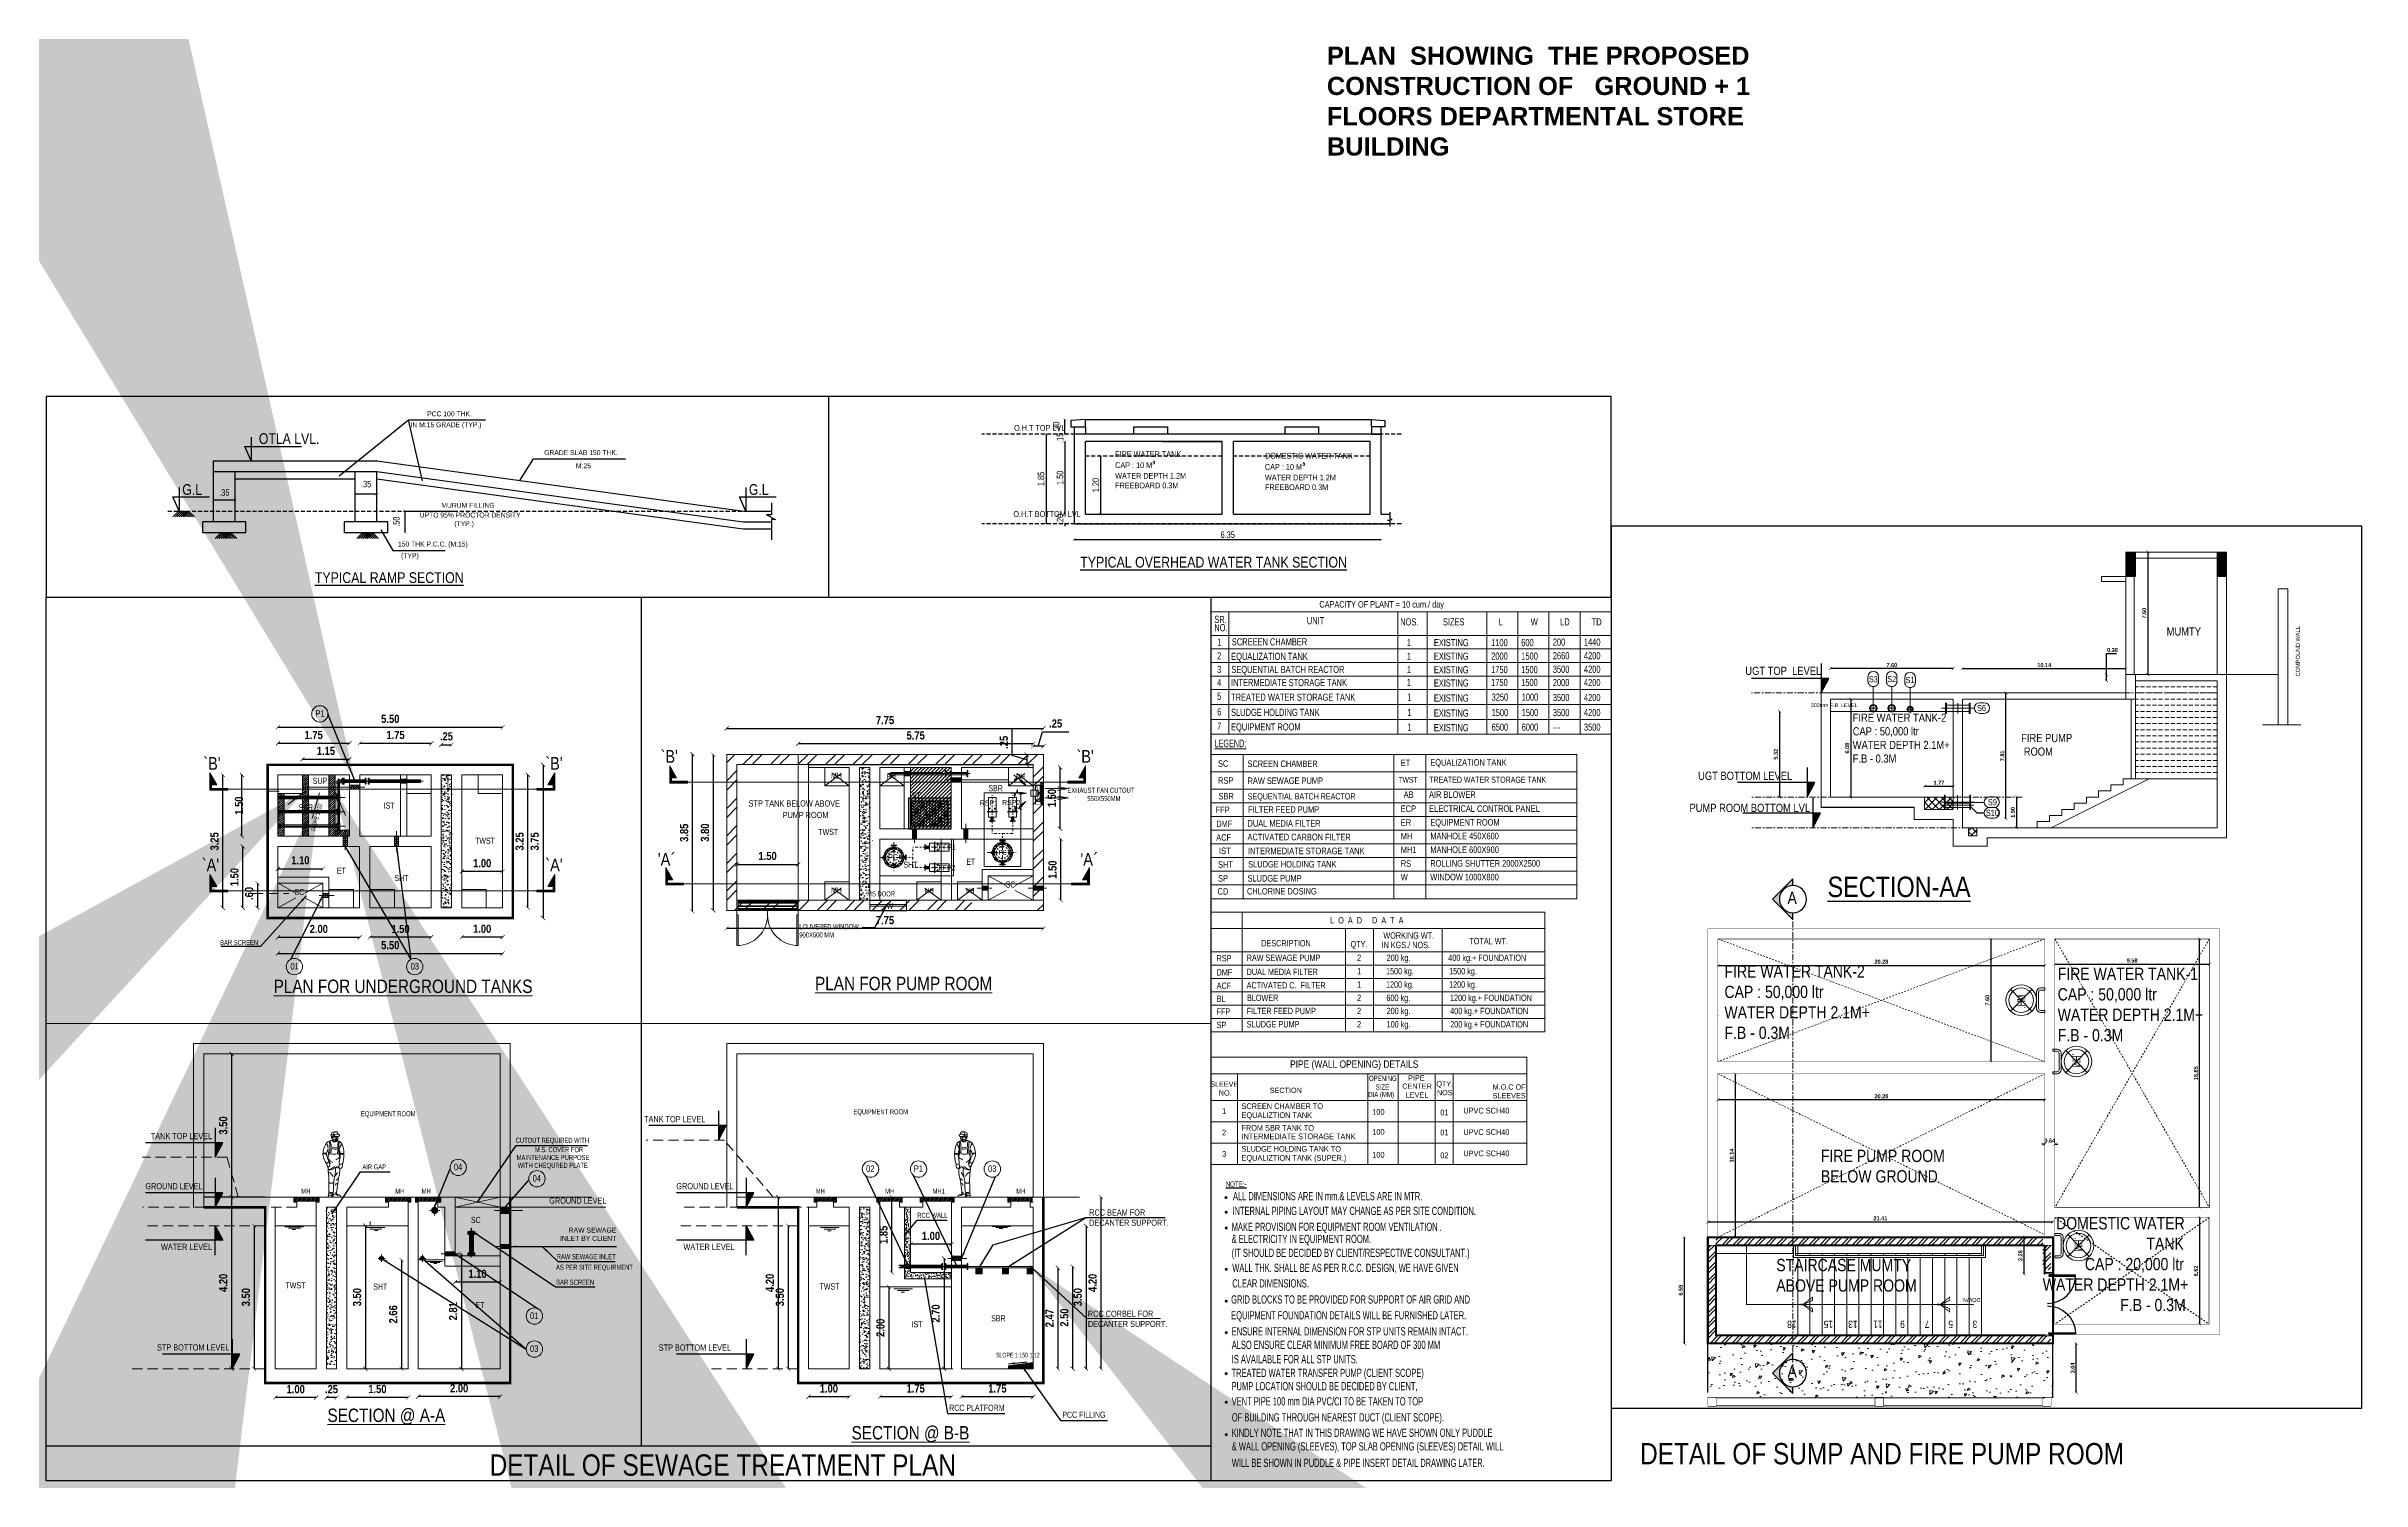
# Model space of a CAD drawing. Header units: metres. Extents: x 385023 to 385532, y 1408468 to 1408621.
# Drawn here: x 385022.9 to 385166.6, y 1408468.8 to 1408557.8 of the extents above; entities that cross this region are included whole.
import ezdxf
from ezdxf.enums import TextEntityAlignment as Align

# ---------------------------------------------------------------- set-up
doc = ezdxf.new("R2010")
doc.units = ezdxf.units.M
doc.header["$MEASUREMENT"] = 0
doc.set_wipeout_variables(frame=1)
for name, pattern in [('( Hidden )', [0.375, 0.25, -0.125]), ('0', [0]), ('CENTER', [50.8, 31.75, -6.35, 6.35, -6.35]), ('CENTER2', [1.125, 0.75, -0.125, 0.125, -0.125]), ('DASHED', [0.75, 0.5, -0.25]), ('DASHED2', [0.375, 0.25, -0.125]), ('HIDDEN', [0.375, 0.25, -0.125]), ('HIDDEN2', [4.7625, 3.175, -1.5875]), ('PHANTOM2', [1.25, 0.625, -0.125, 0.125, -0.125, 0.125, -0.125])]:
    doc.linetypes.add(name, pattern=pattern)
for name, color, linetype in [('A-REFR-SECT', 2, 'Continuous'), ('A-WALL-MSNY', 5, 'Continuous'), ('CEN', 8, 'CENTER'), ('CENTER', 6, 'CENTER2'), ('CLIENT', 2, 'Continuous'), ('column', 1, 'Continuous'), ('DECANTER', 7, 'Continuous'), ('Dim', 1, 'Continuous'), ('PIPENAME', 7, '0'), ('SDA_LEVELS', 20, 'Continuous'), ('text', 3, 'Continuous'), ('Wall', 5, 'Continuous')]:
    doc.layers.add(name, color=color, linetype=linetype)
for name, color, linetype, lineweight in [('Acequipmentext', 8, 'Continuous', 0), ('EMC-PL-M.H', 8, 'Continuous', 0), ('HACH', 8, 'Continuous', 9), ('L3', 7, 'Continuous', 9), ('MEP INPUT', 3, 'Continuous', 0), ('MEP RUNG', 8, 'Continuous', 0), ('OBJECT', 7, 'Continuous', 30), ('SDA_RCC', 8, 'Continuous', 0), ('SDA_RCC HATCH', 8, 'Continuous', 0), ('SDA_X LINES', 8, 'HIDDEN', 9), ('ST-COLUMN', 8, 'Continuous', 0), ('STP', 7, 'Continuous', 30)]:
    doc.layers.add(name, color=color, linetype=linetype, lineweight=lineweight)
doc.styles.add('AIRAL', font='ARIALN.TTF', dxfattribs={"height": 1})
doc.styles.add('AR', font='ARIALN.TTF')
doc.styles.add('ARIAL', font='ARIALN.TTF')
doc.styles.add('CEN-GOT', font='ARIALN.TTF')
doc.styles.add('CGR', font='ARIALNB.TTF')
doc.styles.add('cmda', font='ARIALN.TTF')
doc.styles.add('RIA-AP', font='ARIALN.TTF')
doc.styles.add('Roman', font='ARIALN.TTF')
doc.styles.add('ROMANS', font='ARIALN.TTF', dxfattribs={"height": 350})
doc.styles.add('SIMP2', font='ARIALN.TTF', dxfattribs={"height": 0.15})
doc.styles.get("Standard").update_dxf_attribs({"font": 'ARIALN.TTF', "height": 0.35})
doc.styles.add('style2', font='ARIALN.TTF', dxfattribs={"height": 8})
doc.dimstyles.new('ISO-25', dxfattribs={"dimtxt": 2.5, "dimasz": 2.5, "dimexe": 1.25, "dimexo": 0.625, "dimtad": 1, "dimtxsty": 'Standard', "dimcen": 2.5, "dimadec": 0, "dimazin": 2, "dimtfac": 1, "dimtdec": 0, "dimtofl": 0, "dimtmove": 0, "dimatfit": 0, "dimfxl": 0, "dimtzin": 0, "dimarcsym": 0})
doc.dimstyles.new('RIA-AP', dxfattribs={"dimtxt": 0.3, "dimasz": 0.15, "dimexe": 0, "dimexo": 1, "dimgap": 0.1, "dimtad": 1, "dimzin": 4, "dimdsep": 46, "dimtxsty": 'RIA-AP', "dimblk": 'ARCHTICK', "dimcen": 0.09, "dimse1": 1, "dimse2": 1, "dimclrd": 8, "dimclre": 8, "dimclrt": 4, "dimazin": 0, "dimtfac": 1, "dimtix": 1, "dimtofl": 0, "dimtmove": 2, "dimatfit": 3, "dimfxl": 0, "dimtolj": 1, "dimtzin": 0, "dimarcsym": 0})
doc.dimstyles.new('SDA-100', dxfattribs={"dimtxt": 0.2, "dimasz": 0.1, "dimexe": 0.1, "dimexo": 0, "dimgap": 0.1, "dimtad": 1, "dimzin": 4, "dimdsep": 46, "dimtxsty": 'CGR', "dimblk": 'ARCHTICK', "dimcen": 0.01, "dimse1": 1, "dimse2": 1, "dimclrd": 8, "dimclre": 8, "dimclrt": 256, "dimadec": 0, "dimazin": 0, "dimtfac": 1, "dimtofl": 0, "dimtmove": 1, "dimatfit": 3, "dimfxl": 0, "dimtolj": 1, "dimtzin": 0, "dimarcsym": 0})
doc.dimstyles.new('SITE DIM', dxfattribs={"dimtxt": 0.15, "dimasz": 0.1, "dimexe": 0.1, "dimexo": 0.1, "dimgap": 0.1, "dimtad": 0, "dimzin": 0, "dimdsep": 46, "dimtxsty": 'SIMP2', "dimcen": 0.09, "dimdle": 0.15, "dimclrd": 5, "dimclre": 5, "dimclrt": 7, "dimazin": 0, "dimtfac": 1, "dimtofl": 0, "dimtmove": 0, "dimatfit": 3, "dimfxl": 0, "dimtolj": 1, "dimtzin": 0, "dimarcsym": 0})
doc.dimstyles.get("Standard").update_dxf_attribs({"dimtxt": 0.25, "dimasz": 0.18, "dimexe": 0.18, "dimexo": 0.0625, "dimgap": 0.1, "dimtad": 1, "dimtoh": 1, "dimzin": 0, "dimdsep": 46, "dimtxsty": 'CGR', "dimblk": 'ARCHTICK', "dimcen": 0.09, "dimse1": 1, "dimse2": 1, "dimclrd": 1, "dimclrt": 3, "dimaunit": 1, "dimadec": 3, "dimazin": 0, "dimtfac": 1, "dimtix": 1, "dimtofl": 0, "dimtmove": 0, "dimatfit": 3, "dimfxl": 0, "dimtolj": 1, "dimtzin": 0, "dimarcsym": 0})
doc.dimstyles.new('STANDARD_WS', dxfattribs={"dimtxt": 200, "dimasz": 220, "dimexe": 100, "dimexo": 100, "dimgap": 100, "dimtad": 0, "dimtih": 1, "dimtoh": 1, "dimdec": 0, "dimzin": 0, "dimdsep": 46, "dimtxsty": 'Standard', "dimcen": 0.09, "dimclrd": 5, "dimclre": 5, "dimclrt": 5, "dimadec": 0, "dimazin": 0, "dimtfac": 1, "dimtdec": 0, "dimtofl": 0, "dimtmove": 0, "dimatfit": 3, "dimfxl": 0, "dimtolj": 1, "dimtzin": 0, "dimlwd": -1, "dimlwe": -1, "dimarcsym": 0})
pattern_1 = [(45, (0, -20.775185), (-0.026516504, 0.026516504), [])]
pattern_2 = [(135, (0, -20.775185), (-0.026516504, -0.026516504), [])]
pattern_3 = [(45, (0, -20.775185), (-0.026516504, 0.026516504), [])]
pattern_4 = [(45, (0, -20.775185), (-0.022097087, 0.022097087), [])]
pattern_5 = [(45, (0, -20.775185), (-0.013258252, 0.013258252), [])]
pattern_6 = [(45, (-58193.8893, -10096.1941), (-0.673519209, 0.673519209), []), (45, (-58193.4403, -10096.1941), (-0.673519209, 0.673519209), [])]
pattern_7 = [(135, (0, -20.775185), (-0.013258252, -0.013258252), [])]

msp = doc.modelspace()

# ---------------------------------------------------------------- texts
at = {"color": 4, "style": 'RIA-AP'}
for s, height, p in [('PCC 100 THK.', 0.30565, (385046.556, 1408535.03)), ('IN M:15 GRADE (TYP.)', 0.30565, (385045.527, 1408534.356)), ('GRADE SLAB 150 THK.', 0.30565, (385053.817, 1408532.626)), (' M:25', 0.3056, (385055.671, 1408531.812)), ('UPTO 95%%% PROCTOR DENSITY', 0.30565, (385046.094, 1408528.753)), ('(TYP.)', 0.3056, (385048.244, 1408528.214)), ('150 THK P.C.C. (M:15)', 0.30565, (385044.743, 1408526.952)), ('(TYP)', 0.3056, (385044.94, 1408526.228))]:
    msp.add_text(s, height=height, dxfattribs=at).set_placement(p, align=Align.MIDDLE_LEFT)
for s, height, p in [('OTLA LVL.', 0.6633, (385036.111, 1408533.164)), ('G.L', 0.6633, (385031.361, 1408530.005)), ('MURUM FILLING', 0.30565, (385047.437, 1408529.203)), ('G.L', 0.6633, (385066.517, 1408530.005))]:
    msp.add_text(s, height=height, dxfattribs=at).set_placement(p)
at = {"style": 'ARIAL'}
for s, p in [('%%UTYPICAL RAMP SECTION', (385044.203, 1408524.869)), ('%%UTYPICAL OVERHEAD WATER TANK SECTION', (385095.354, 1408525.826))]:
    msp.add_text(s, height=0.6686, dxfattribs=at).set_placement(p, align=Align.MIDDLE_CENTER)
at = {"color": 120, "style": 'style2'}
for s, p in [('DETAIL OF SEWAGE TREATMENT PLAN', (385050.43, 1408469.148)), ('DETAIL OF SUMP AND FIRE PUMP ROOM', (385121.821, 1408469.853))]:
    msp.add_text(s, height=1.32164, dxfattribs=at).set_placement(p)
at = {"color": 4, "char_height": 0.35974, "attachment_point": 1, "style": 'RIA-AP'}
for s, insert in [('\\A1;O.H.T TOP LVL', (385082.974, 1408534.341)), ('\\A1;O.H.T BOTTOM LVL', (385082.931, 1408528.999))]:
    msp.add_mtext(s, dxfattribs=dict(at, insert=insert))
at = {"color": 3, "char_height": 0.35974, "attachment_point": 1, "style": 'RIA-AP'}
for s, insert in [('{\\W1;FIRE WATER TANK\\PCAP : 10 M\\fISOCPEUR|b0|i0|c0|p34;\\H1.25x;³\\Ftxt|c0;\\P\\fSwis721 BlkCn BT|b0|i0|c0|p34;\\H0.8x;WATER DEPTH 1.2M\\PFREEBOARD 0.3M}\\P ', (385089.244, 1408532.715)), ('{\\W1;DOMESTIC WATER TANK\\PCAP : 10 M\\fISOCPEUR|b0|i0|c0|p34;\\H1.25x;³\\Ftxt|c0;\\P\\fSwis721 BlkCn BT|b0|i0|c0|p34;\\H0.8x;WATER DEPTH 1.2M \\PFREEBOARD 0.3M}', (385098.539, 1408532.609))]:
    msp.add_mtext(s, dxfattribs=dict(at, insert=insert))
at = {"layer": 'CLIENT', "insert": (385102.383, 1408557.817), "char_height": 1.126384, "attachment_point": 1, "style": 'CGR'}
msp.add_mtext_dynamic_manual_height_columns('\\A1;\\pt22.52768;{\\fArial|b1|i0|c0|p34;PLAN  SHOWING  THE PROPOSED CONSTRUCTION OF   GROUND + 1 \\H1.35891x; \\H0.73588x;FLOORS DEPARTMENTAL STORE \\H1.23928x; \\H0.80692x;BUILDING\\H1.27915x; \\H0.78177x;\\P\\ptz;\\A0;\\fArial Black|b0|i0|c0|p34;    \\H1.24881x; }', width=29.50495, gutter_width=0, heights=[27.676], dxfattribs=at)
at = {"layer": 'MEP INPUT', "color": 7, "lineweight": 0, "style": 'ARIAL'}
for s, p in [('S3', (385136.291, 1408518.563)), ('S2', (385137.431, 1408518.577)), ('S1', (385138.571, 1408518.514))]:
    msp.add_text(s, height=0.3802, dxfattribs=at).set_placement(p, align=Align.MIDDLE_CENTER)
msp.add_text('300mm F.B. LEVEL', height=0.23985, dxfattribs=at).set_placement((385132.41, 1408516.835))
for s, p in [('S6', (385143.009, 1408516.777)), ('S9', (385143.682, 1408510.933)), ('S10', (385143.679, 1408510.273))]:
    msp.add_text(s, height=0.3802, rotation=0.00351, dxfattribs=at).set_placement(p, align=Align.MIDDLE_CENTER)
at = {"layer": 'MEP INPUT', "lineweight": 0, "insert": (385154.495, 1408521.269), "char_height": 0.5069, "width": 4.49524, "attachment_point": 7, "rotation": 359.99981, "style": 'CEN-GOT'}
msp.add_mtext('MUMTY', dxfattribs=at)
at = {"layer": 'MEP INPUT', "lineweight": 0, "ltscale": 300, "insert": (385162.508, 1408521.85), "char_height": 0.25348, "width": 12.70028, "attachment_point": 3, "rotation": 90.00014, "style": 'AR'}
msp.add_mtext('COMPOUND WALL', dxfattribs=at)
at = {"layer": 'MEP INPUT', "color": 7, "lineweight": 0, "attachment_point": 1, "style": 'ARIAL'}
for s, insert, char_height, width in [('FIRE WATER TANK-2\\PCAP : 50,000 ltr{\\fISOCPEUR|b0|i0|c0|p34;\\H1.25x;\\P}WATER DEPTH 2.1M+\\PF.B - 0.3M\\P ', (385135.012, 1408516.431), 0.50694, 21.52312), ('FIRE PUMP\\P ROOM', (385145.466, 1408515.172), 0.5069, 21.52312), ('FIRE WATER TANK-2\\PCAP : 50,000 ltr{\\fISOCPEUR|b0|i0|c0|p34;\\H1.25x;\\P}WATER DEPTH 2.1M+\\PF.B - 0.3M\\P ', (385127.053, 1408500.813), 0.76041, 21.52312), ('FIRE WATER TANK-1\\PCAP : 50,000 ltr{\\fISOCPEUR|b0|i0|c0|p34;\\H1.25x;\\P}WATER DEPTH 2.1M+\\PF.B - 0.3M\\P ', (385147.733, 1408500.663), 0.76041, 9.83017), ('FIRE PUMP ROOM \\PBELOW GROUND', (385133.036, 1408489.37), 0.76041, 21.52312), ('STAIRCASE MUMTY \\PABOVE PUMP ROOM', (385130.271, 1408482.596), 0.76041, 21.52312)]:
    msp.add_mtext(s, dxfattribs=dict(at, insert=insert, char_height=char_height, width=width))
at = {"layer": 'MEP INPUT', "linetype": 'Continuous', "lineweight": 0, "rotation": 179.99981, "style": 'CEN-GOT'}
for s, insert, char_height, width, attachment_point in [('DOWN', (385142.947, 1408480.172), 0.2535, 4.24391, 7), ('18', (385131.233, 1408478.77), 0.4562, 7.3333, 8), ('15', (385133.505, 1408478.77), 0.4562, 7.3333, 8), ('13', (385135.026, 1408478.77), 0.4562, 7.3333, 8), ('11', (385136.575, 1408478.77), 0.4562, 7.3333, 8), ('9', (385138.099, 1408478.77), 0.456, 7.3333, 8), ('7', (385139.62, 1408478.77), 0.456, 7.3333, 8), ('5', (385141.093, 1408478.77), 0.456, 7.3333, 8), ('3', (385142.6, 1408478.77), 0.456, 7.3333, 8)]:
    msp.add_mtext(s, dxfattribs=dict(at, insert=insert, char_height=char_height, width=width, attachment_point=attachment_point))
at = {"layer": 'text', "color": 0}
for s, p in [('UGT TOP  LEVEL', (385128.348, 1408518.831)), ('UGT BOTTOM LEVEL', (385125.418, 1408512.322)), ('PUMP ROOM BOTTOM LVL', (385124.882, 1408510.328))]:
    msp.add_text(s, height=0.50694, rotation=0.00198, dxfattribs=at).set_placement(p)
at = {"layer": 'text', "color": 0, "insert": (385137.888, 1408505.675), "char_height": 1.26735, "attachment_point": 5, "style": 'cmda'}
msp.add_mtext('\\A1;{\\LSECTION-AA}', dxfattribs=at)
at = {"layer": 'text', "color": 0, "char_height": 0.7604, "width": 25.61585, "attachment_point": 8, "style": 'RIA-AP'}
for insert in [(385131.256, 1408504.616), (385131.256, 1408475.24)]:
    msp.add_mtext('{\\W1;A}', dxfattribs=dict(at, insert=insert))

# ---------------------------------------------------------------- blocks, each defined once
blk = doc.blocks.new('_ArchTick')
at = {"color": 0, "linetype": 'ByBlock', "const_width": 0.15}
blk.add_lwpolyline([(-0.5, -0.5), (0.5, 0.5)], dxfattribs=at)
blk = doc.blocks.new('*D618')
at = {"layer": 'Defpoints', "color": 0}
for p in [(4.808, -4.603), (5.669, -4.603), (5.669, -6.103)]:
    blk.add_point(p, dxfattribs=at)
at = {"layer": 'MEP INPUT', "color": 8, "lineweight": -2}
blk.add_line((4.808, -6.103), (4.808, -4.603), dxfattribs=at)
at = {"layer": 'MEP INPUT', "color": 8, "lineweight": -2, "xscale": 0.1, "yscale": 0.1, "zscale": 0.1}
for p, rotation in [((4.808, -4.603), 90), ((4.808, -6.103), 270)]:
    blk.add_blockref('_ArchTick', p, dxfattribs=dict(at, rotation=rotation))
at = {"layer": 'MEP INPUT', "insert": (4.605, -5.353), "char_height": 0.2, "attachment_point": 5, "rotation": 90, "style": 'CGR'}
blk.add_mtext('\\A1;1.50', dxfattribs=at)
blk = doc.blocks.new('*D619')
at = {"layer": 'Defpoints', "color": 0}
for p in [(4.789, -2.853), (5.669, -2.853), (5.669, -4.353)]:
    blk.add_point(p, dxfattribs=at)
at = {"layer": 'MEP INPUT', "color": 8, "lineweight": -2}
blk.add_line((4.789, -4.353), (4.789, -2.853), dxfattribs=at)
at = {"layer": 'MEP INPUT', "color": 8, "lineweight": -2, "xscale": 0.1, "yscale": 0.1, "zscale": 0.1}
for p, rotation in [((4.789, -2.853), 90), ((4.789, -4.353), 270)]:
    blk.add_blockref('_ArchTick', p, dxfattribs=dict(at, rotation=rotation))
at = {"layer": 'MEP INPUT', "insert": (4.717, -3.603), "char_height": 0.2, "attachment_point": 5, "rotation": 90, "style": 'CGR'}
blk.add_mtext('\\A1;1.50', dxfattribs=at)
blk = doc.blocks.new('*D620')
at = {"layer": 'Defpoints', "color": 0}
for p in [(5.669, -6.103), (7.669, -6.103), (7.669, -6.826)]:
    blk.add_point(p, dxfattribs=at)
at = {"layer": 'MEP INPUT', "color": 8, "lineweight": -2}
blk.add_line((5.669, -6.826), (7.669, -6.826), dxfattribs=at)
at = {"layer": 'MEP INPUT', "color": 8, "lineweight": -2, "xscale": 0.1, "yscale": 0.1, "zscale": 0.1, "rotation": 180}
blk.add_blockref('_ArchTick', (5.669, -6.826), dxfattribs=at)
at = {"layer": 'MEP INPUT', "color": 8, "lineweight": -2, "xscale": 0.1, "yscale": 0.1, "zscale": 0.1}
blk.add_blockref('_ArchTick', (7.669, -6.826), dxfattribs=at)
at = {"layer": 'MEP INPUT', "insert": (6.669, -6.623), "char_height": 0.2, "attachment_point": 5, "style": 'CGR'}
blk.add_mtext('\\A1;2.00', dxfattribs=at)
blk = doc.blocks.new('*D621')
at = {"layer": 'Defpoints', "color": 0}
for p in [(7.919, -6.103), (9.418, -6.103), (7.919, -6.826)]:
    blk.add_point(p, dxfattribs=at)
at = {"layer": 'MEP INPUT', "color": 8, "lineweight": -2}
blk.add_line((9.418, -6.826), (7.919, -6.826), dxfattribs=at)
at = {"layer": 'MEP INPUT', "color": 8, "lineweight": -2, "xscale": 0.1, "yscale": 0.1, "zscale": 0.1, "rotation": 180}
blk.add_blockref('_ArchTick', (7.919, -6.826), dxfattribs=at)
at = {"layer": 'MEP INPUT', "color": 8, "lineweight": -2, "xscale": 0.1, "yscale": 0.1, "zscale": 0.1}
blk.add_blockref('_ArchTick', (9.418, -6.826), dxfattribs=at)
at = {"layer": 'MEP INPUT', "insert": (8.669, -6.623), "char_height": 0.2, "attachment_point": 5, "style": 'CGR'}
blk.add_mtext('\\A1;1.50', dxfattribs=at)
blk = doc.blocks.new('*D622')
at = {"layer": 'Defpoints', "color": 0}
for p in [(10.168, -6.292), (11.168, -6.292), (10.168, -6.82)]:
    blk.add_point(p, dxfattribs=at)
at = {"layer": 'MEP INPUT', "color": 8, "lineweight": -2}
blk.add_line((11.168, -6.82), (10.168, -6.82), dxfattribs=at)
at = {"layer": 'MEP INPUT', "color": 8, "lineweight": -2, "xscale": 0.1, "yscale": 0.1, "zscale": 0.1, "rotation": 180}
blk.add_blockref('_ArchTick', (10.168, -6.82), dxfattribs=at)
at = {"layer": 'MEP INPUT', "color": 8, "lineweight": -2, "xscale": 0.1, "yscale": 0.1, "zscale": 0.1}
blk.add_blockref('_ArchTick', (11.168, -6.82), dxfattribs=at)
at = {"layer": 'MEP INPUT', "insert": (10.668, -6.617), "char_height": 0.2, "attachment_point": 5, "style": 'CGR'}
blk.add_mtext('\\A1;1.00', dxfattribs=at)
blk = doc.blocks.new('*D623')
at = {"layer": 'Defpoints', "color": 0}
for p in [(5.669, -6.103), (11.168, -6.103), (11.168, -7.221)]:
    blk.add_point(p, dxfattribs=at)
at = {"layer": 'MEP INPUT', "color": 8, "lineweight": -2}
blk.add_line((5.669, -7.221), (11.168, -7.221), dxfattribs=at)
at = {"layer": 'MEP INPUT', "color": 8, "lineweight": -2, "xscale": 0.1, "yscale": 0.1, "zscale": 0.1, "rotation": 180}
blk.add_blockref('_ArchTick', (5.669, -7.221), dxfattribs=at)
at = {"layer": 'MEP INPUT', "color": 8, "lineweight": -2, "xscale": 0.1, "yscale": 0.1, "zscale": 0.1}
blk.add_blockref('_ArchTick', (11.168, -7.221), dxfattribs=at)
at = {"layer": 'MEP INPUT', "insert": (8.419, -7.018), "char_height": 0.2, "attachment_point": 5, "style": 'CGR'}
blk.add_mtext('\\A1;5.50', dxfattribs=at)
blk = doc.blocks.new('*D624')
at = {"layer": 'Defpoints', "color": 0}
for p in [(11.311, -2.853), (11.789, -2.853), (11.311, -6.103)]:
    blk.add_point(p, dxfattribs=at)
at = {"layer": 'MEP INPUT', "color": 8, "lineweight": -2}
blk.add_line((11.789, -6.103), (11.789, -2.853), dxfattribs=at)
at = {"layer": 'MEP INPUT', "color": 8, "lineweight": -2, "xscale": 0.1, "yscale": 0.1, "zscale": 0.1}
for p, rotation in [((11.789, -2.853), 90), ((11.789, -6.103), 270)]:
    blk.add_blockref('_ArchTick', p, dxfattribs=dict(at, rotation=rotation))
at = {"layer": 'MEP INPUT', "insert": (11.586, -4.478), "char_height": 0.2, "attachment_point": 5, "rotation": 90, "style": 'CGR'}
blk.add_mtext('\\A1;3.25', dxfattribs=at)
blk = doc.blocks.new('*D625')
at = {"layer": 'Defpoints', "color": 0}
for p in [(9.918, -2.112), (9.668, -2.853), (9.918, -2.853)]:
    blk.add_point(p, dxfattribs=at)
at = {"layer": 'MEP INPUT', "color": 8, "lineweight": -2}
blk.add_line((9.668, -2.112), (9.918, -2.112), dxfattribs=at)
at = {"layer": 'MEP INPUT', "color": 8, "lineweight": -2, "xscale": 0.1, "yscale": 0.1, "zscale": 0.1, "rotation": 180}
blk.add_blockref('_ArchTick', (9.668, -2.112), dxfattribs=at)
at = {"layer": 'MEP INPUT', "color": 8, "lineweight": -2, "xscale": 0.1, "yscale": 0.1, "zscale": 0.1}
blk.add_blockref('_ArchTick', (9.918, -2.112), dxfattribs=at)
at = {"layer": 'MEP INPUT', "insert": (9.793, -1.908), "char_height": 0.2, "attachment_point": 5, "style": 'CGR'}
blk.add_mtext('\\A1;.25', dxfattribs=at)
blk = doc.blocks.new('*D626')
at = {"layer": 'Defpoints', "color": 0}
for p in [(4.32, -2.853), (5.669, -2.853), (5.669, -6.103)]:
    blk.add_point(p, dxfattribs=at)
at = {"layer": 'MEP INPUT', "color": 8, "lineweight": -2}
blk.add_line((4.32, -6.103), (4.32, -2.853), dxfattribs=at)
at = {"layer": 'MEP INPUT', "color": 8, "lineweight": -2, "xscale": 0.1, "yscale": 0.1, "zscale": 0.1}
for p, rotation in [((4.32, -2.853), 90), ((4.32, -6.103), 270)]:
    blk.add_blockref('_ArchTick', p, dxfattribs=dict(at, rotation=rotation))
at = {"layer": 'MEP INPUT', "insert": (4.117, -4.478), "char_height": 0.2, "attachment_point": 5, "rotation": 90, "style": 'CGR'}
blk.add_mtext('\\A1;3.25', dxfattribs=at)
blk = doc.blocks.new('*D627')
at = {"layer": 'Defpoints', "color": 0}
for p in [(11.168, -1.684), (5.669, -2.853), (11.168, -2.853)]:
    blk.add_point(p, dxfattribs=at)
at = {"layer": 'MEP INPUT', "color": 8, "lineweight": -2}
blk.add_line((5.669, -1.684), (11.168, -1.684), dxfattribs=at)
at = {"layer": 'MEP INPUT', "color": 8, "lineweight": -2, "xscale": 0.1, "yscale": 0.1, "zscale": 0.1, "rotation": 180}
blk.add_blockref('_ArchTick', (5.669, -1.684), dxfattribs=at)
at = {"layer": 'MEP INPUT', "color": 8, "lineweight": -2, "xscale": 0.1, "yscale": 0.1, "zscale": 0.1}
blk.add_blockref('_ArchTick', (11.168, -1.684), dxfattribs=at)
at = {"layer": 'MEP INPUT', "insert": (8.419, -1.481), "char_height": 0.2, "attachment_point": 5, "style": 'CGR'}
blk.add_mtext('\\A1;5.50', dxfattribs=at)
blk = doc.blocks.new('*D628')
at = {"layer": 'Defpoints', "color": 0}
for p in [(7.419, -2.078), (5.669, -2.853), (7.419, -2.853)]:
    blk.add_point(p, dxfattribs=at)
at = {"layer": 'MEP INPUT', "color": 8, "lineweight": -2}
blk.add_line((5.669, -2.078), (7.419, -2.078), dxfattribs=at)
at = {"layer": 'MEP INPUT', "color": 8, "lineweight": -2, "xscale": 0.1, "yscale": 0.1, "zscale": 0.1, "rotation": 180}
blk.add_blockref('_ArchTick', (5.669, -2.078), dxfattribs=at)
at = {"layer": 'MEP INPUT', "color": 8, "lineweight": -2, "xscale": 0.1, "yscale": 0.1, "zscale": 0.1}
blk.add_blockref('_ArchTick', (7.419, -2.078), dxfattribs=at)
at = {"layer": 'MEP INPUT', "insert": (6.544, -1.875), "char_height": 0.2, "attachment_point": 5, "style": 'CGR'}
blk.add_mtext('\\A1;1.75', dxfattribs=at)
blk = doc.blocks.new('*D629')
at = {"layer": 'Defpoints', "color": 0}
for p in [(9.422, -2.078), (7.673, -2.853), (9.422, -2.853)]:
    blk.add_point(p, dxfattribs=at)
at = {"layer": 'MEP INPUT', "color": 8, "lineweight": -2}
blk.add_line((7.673, -2.078), (9.422, -2.078), dxfattribs=at)
at = {"layer": 'MEP INPUT', "color": 8, "lineweight": -2, "xscale": 0.1, "yscale": 0.1, "zscale": 0.1, "rotation": 180}
blk.add_blockref('_ArchTick', (7.673, -2.078), dxfattribs=at)
at = {"layer": 'MEP INPUT', "color": 8, "lineweight": -2, "xscale": 0.1, "yscale": 0.1, "zscale": 0.1}
blk.add_blockref('_ArchTick', (9.422, -2.078), dxfattribs=at)
at = {"layer": 'MEP INPUT', "insert": (8.547, -1.875), "char_height": 0.2, "attachment_point": 5, "style": 'CGR'}
blk.add_mtext('\\A1;1.75', dxfattribs=at)
blk = doc.blocks.new('*D630')
at = {"layer": 'Defpoints', "color": 0}
for p in [(5.669, -5.503), (5.168, -6.103), (5.669, -6.103)]:
    blk.add_point(p, dxfattribs=at)
at = {"layer": 'MEP INPUT', "color": 8, "lineweight": -2}
blk.add_line((5.168, -5.503), (5.168, -6.103), dxfattribs=at)
at = {"layer": 'MEP INPUT', "color": 8, "lineweight": -2, "xscale": 0.1, "yscale": 0.1, "zscale": 0.1}
for p, rotation in [((5.168, -5.503), 90), ((5.168, -6.103), 270)]:
    blk.add_blockref('_ArchTick', p, dxfattribs=dict(at, rotation=rotation))
at = {"layer": 'MEP INPUT', "insert": (4.964, -5.752), "char_height": 0.2, "attachment_point": 5, "rotation": 90, "style": 'CGR'}
blk.add_mtext('\\A1;.60', dxfattribs=at)
blk = doc.blocks.new('*D631')
at = {"layer": 'Defpoints', "color": 0}
for p in [(5.669, -5.503), (6.769, -5.146), (6.769, -5.503)]:
    blk.add_point(p, dxfattribs=at)
at = {"layer": 'MEP INPUT', "color": 8, "lineweight": -2}
blk.add_line((5.669, -5.146), (6.769, -5.146), dxfattribs=at)
at = {"layer": 'MEP INPUT', "color": 8, "lineweight": -2, "xscale": 0.1, "yscale": 0.1, "zscale": 0.1, "rotation": 180}
blk.add_blockref('_ArchTick', (5.669, -5.146), dxfattribs=at)
at = {"layer": 'MEP INPUT', "color": 8, "lineweight": -2, "xscale": 0.1, "yscale": 0.1, "zscale": 0.1}
blk.add_blockref('_ArchTick', (6.769, -5.146), dxfattribs=at)
at = {"layer": 'MEP INPUT', "insert": (6.219, -4.942), "char_height": 0.2, "attachment_point": 5, "style": 'CGR'}
blk.add_mtext('\\A1;1.10', dxfattribs=at)
blk = doc.blocks.new('*D632')
at = {"layer": 'Defpoints', "color": 0}
for p in [(11.684, -2.603), (11.684, -6.353), (12.159, -6.353)]:
    blk.add_point(p, dxfattribs=at)
at = {"layer": 'MEP INPUT', "color": 8, "lineweight": -2}
blk.add_line((12.159, -2.603), (12.159, -6.353), dxfattribs=at)
at = {"layer": 'MEP INPUT', "color": 8, "lineweight": -2, "xscale": 0.1, "yscale": 0.1, "zscale": 0.1}
for p, rotation in [((12.159, -2.603), 90), ((12.159, -6.353), 270)]:
    blk.add_blockref('_ArchTick', p, dxfattribs=dict(at, rotation=rotation))
at = {"layer": 'MEP INPUT', "insert": (11.955, -4.478), "char_height": 0.2, "attachment_point": 5, "rotation": 90, "style": 'CGR'}
blk.add_mtext('\\A1;3.75', dxfattribs=at)
blk = doc.blocks.new('2 FW')
at = {"color": 1, "linetype": 'CENTER', "ltscale": 20}
for p, q in [((857401, 77855.5), (857277.5, 77855.5)), ((857358.5, 77935.5), (857358.5, 77775))]:
    blk.add_line(p, q, dxfattribs=at)
at = {"color": 0}
for p, q in [((857284.5, 77891), (857284.5, 77820)), ((857323, 77891), (857284.5, 77891)), ((857323, 77885.5), (857284.5, 77885.5)), ((857323, 77825.5), (857284.5, 77825.5)), ((857323, 77820), (857284.5, 77820)), ((857394, 77929.5), (857323, 77929.5)), ((857323, 77891), (857323, 77929.5)), ((857323, 77885.5), (857323, 77825.5)), ((857323, 77880.5), (857333.5, 77880.5)), ((857323, 77830.5), (857333.5, 77830.5)), ((857323, 77781.5), (857323, 77820)), ((857394, 77781.5), (857323, 77781.5)), ((857328.5, 77929.5), (857328.5, 77891)), ((857328.5, 77891), (857388.5, 77891)), ((857328.5, 77820), (857328.5, 77781.5)), ((857328.5, 77820), (857388.5, 77820)), ((857333.5, 77891), (857333.5, 77880.5)), ((857333.5, 77820), (857333.5, 77830.5)), ((857388.5, 77929.5), (857388.5, 77891)), ((857388.5, 77820), (857388.5, 77781.5)), ((857394, 77929.5), (857394, 77781.5))]:
    blk.add_line(p, q, dxfattribs=at)
blk = doc.blocks.new('fl 50')
at = {"color": 7}
for p, q in [((408419, -361115), (408419, -360963)), ((408466, -361009), (408426, -361009)), ((408426, -361069), (408426, -361009)), ((408466, -361069), (408426, -361069)), ((408466, -361001), (408439, -361001)), ((408466, -361077), (408439, -361077)), ((408466, -361077), (408466, -361001))]:
    blk.add_line(p, q, dxfattribs=at)
at = {"color": 1, "linetype": 'CENTER2', "ltscale": 20}
blk.add_line((408494, -361039), (408397, -361039), dxfattribs=at)
at = {"color": 7}
blk.add_lwpolyline([(408439, -361077), (408439, -361115), (408419, -361115), (408419, -360963), (408439, -360963), (408439, -361001)], dxfattribs=at)
blk = doc.blocks.new('50 nb upvc elbow')
at = {"color": 1, "ltscale": 20}
for p, q in [((12836, 78085), (12836, 78210)), ((12784, 78134), (12915, 78134))]:
    blk.add_line(p, q, dxfattribs=at)
for p, q in [((12803, 78201), (12869, 78201)), ((12803, 78201), (12803, 78146)), ((12806, 78201), (12806, 78169)), ((12806, 78169), (12866, 78169)), ((12848, 78101), (12903, 78101)), ((12866, 78201), (12866, 78169)), ((12869, 78201), (12869, 78167)), ((12903, 78167), (12869, 78167)), ((12903, 78164), (12872, 78164)), ((12872, 78164), (12872, 78104)), ((12872, 78104), (12903, 78104)), ((12903, 78167), (12903, 78101))]:
    blk.add_line(p, q)
blk.add_arc((12848, 78146), 45, 180, 270)
blk = doc.blocks.new('2 EC')
at = {"color": 0}
for p, q in [((856850, 77814), (856850, 77885)), ((856850, 77885), (856877, 77885)), ((856850, 77880), (856876, 77880)), ((856850, 77819), (856876, 77819)), ((856850, 77814), (856877, 77814))]:
    blk.add_line(p, q, dxfattribs=at)
for radius, start, end in [(33, 292.301, 67.699), (38, 290.7632, 69.2368)]:
    blk.add_arc((856864, 77850), radius, start, end, dxfattribs=at)
at = {"layer": 'DECANTER', "color": 1, "linetype": 'CENTER', "ltscale": 50}
blk.add_line((856910, 77850), (856843, 77850), dxfattribs=at)
blk = doc.blocks.new('*U575')
for p, q in [((-26, -46.05), (-26, 46.05)), ((-24, 46.05), (-26, 46.05)), ((-24, 75), (-6.5, 75)), ((-24, -75), (-24, 75)), ((-6.5, -75), (-6.5, 75)), ((0, 39), (-6.5, 39)), ((0, -39), (0, 39)), ((-24, -46.05), (-26, -46.05)), ((-24, -75), (-6.5, -75)), ((0, -39), (-6.5, -39))]:
    blk.add_line(p, q)
blk = doc.blocks.new('PUDD')
at = {"color": 1, "linetype": 'CENTER', "ltscale": 50}
blk.add_line((844933, 20616), (845643, 20616), dxfattribs=at)
at = {"color": 0}
for p, q in [((845054, 20646), (845560, 20646)), ((845054, 20644), (845560, 20644)), ((845054, 20590), (845560, 20590)), ((845054, 20586), (845560, 20586))]:
    blk.add_line(p, q, dxfattribs=at)
at = {"xscale": -1, "rotation": 180}
blk.add_blockref('*U575', (845054, 20616), dxfattribs=at)
at = {"rotation": 180}
blk.add_blockref('*U575', (845560, 20616), dxfattribs=at)
blk = doc.blocks.new('*D585')
at = {"layer": 'Defpoints', "color": 0}
for p in [(7.419, -2.468), (6.269, -2.853), (7.419, -2.853)]:
    blk.add_point(p, dxfattribs=at)
at = {"layer": 'MEP INPUT', "color": 8, "lineweight": -2}
blk.add_line((6.269, -2.468), (7.419, -2.468), dxfattribs=at)
at = {"layer": 'MEP INPUT', "color": 8, "lineweight": -2, "xscale": 0.1, "yscale": 0.1, "zscale": 0.1, "rotation": 180}
blk.add_blockref('_ArchTick', (6.269, -2.468), dxfattribs=at)
at = {"layer": 'MEP INPUT', "color": 8, "lineweight": -2, "xscale": 0.1, "yscale": 0.1, "zscale": 0.1}
blk.add_blockref('_ArchTick', (7.419, -2.468), dxfattribs=at)
at = {"layer": 'MEP INPUT', "insert": (6.844, -2.264), "char_height": 0.2, "attachment_point": 5, "style": 'CGR'}
blk.add_mtext('\\A1;1.15', dxfattribs=at)
blk = doc.blocks.new('*D592')
at = {"layer": 'Defpoints', "color": 0}
for p in [(9.105, -17.383), (11.105, -17.383), (9.105, -18.067)]:
    blk.add_point(p, dxfattribs=at)
at = {"layer": 'MEP INPUT', "color": 8, "lineweight": -2}
blk.add_line((11.105, -18.067), (9.105, -18.067), dxfattribs=at)
at = {"layer": 'MEP INPUT', "color": 8, "lineweight": -2, "xscale": 0.1, "yscale": 0.1, "zscale": 0.1, "rotation": 180}
blk.add_blockref('_ArchTick', (9.105, -18.067), dxfattribs=at)
at = {"layer": 'MEP INPUT', "color": 8, "lineweight": -2, "xscale": 0.1, "yscale": 0.1, "zscale": 0.1}
blk.add_blockref('_ArchTick', (11.105, -18.067), dxfattribs=at)
at = {"layer": 'MEP INPUT', "insert": (10.105, -17.864), "char_height": 0.2, "attachment_point": 5, "style": 'CGR'}
blk.add_mtext('\\A1;2.00', dxfattribs=at)
blk = doc.blocks.new('*D593')
at = {"layer": 'Defpoints', "color": 0}
for p in [(7.355, -17.383), (8.855, -17.383), (7.355, -18.085)]:
    blk.add_point(p, dxfattribs=at)
at = {"layer": 'MEP INPUT', "color": 8, "lineweight": -2}
blk.add_line((8.855, -18.085), (7.355, -18.085), dxfattribs=at)
at = {"layer": 'MEP INPUT', "color": 8, "lineweight": -2, "xscale": 0.1, "yscale": 0.1, "zscale": 0.1, "rotation": 180}
blk.add_blockref('_ArchTick', (7.355, -18.085), dxfattribs=at)
at = {"layer": 'MEP INPUT', "color": 8, "lineweight": -2, "xscale": 0.1, "yscale": 0.1, "zscale": 0.1}
blk.add_blockref('_ArchTick', (8.855, -18.085), dxfattribs=at)
at = {"layer": 'MEP INPUT', "insert": (8.105, -17.882), "char_height": 0.2, "attachment_point": 5, "style": 'CGR'}
blk.add_mtext('\\A1;1.50', dxfattribs=at)
blk = doc.blocks.new('*D594')
at = {"layer": 'Defpoints', "color": 0}
for p in [(5.605, -17.383), (6.605, -17.383), (5.605, -18.089)]:
    blk.add_point(p, dxfattribs=at)
at = {"layer": 'MEP INPUT', "color": 8, "lineweight": -2}
blk.add_line((6.605, -18.089), (5.605, -18.089), dxfattribs=at)
at = {"layer": 'MEP INPUT', "color": 8, "lineweight": -2, "xscale": 0.1, "yscale": 0.1, "zscale": 0.1, "rotation": 180}
blk.add_blockref('_ArchTick', (5.605, -18.089), dxfattribs=at)
at = {"layer": 'MEP INPUT', "color": 8, "lineweight": -2, "xscale": 0.1, "yscale": 0.1, "zscale": 0.1}
blk.add_blockref('_ArchTick', (6.605, -18.089), dxfattribs=at)
at = {"layer": 'MEP INPUT', "insert": (6.105, -17.886), "char_height": 0.2, "attachment_point": 5, "style": 'CGR'}
blk.add_mtext('\\A1;1.00', dxfattribs=at)
blk = doc.blocks.new('*D595')
at = {"layer": 'Defpoints', "color": 0}
for p in [(6.855, -17.383), (7.105, -17.383), (6.855, -18.089)]:
    blk.add_point(p, dxfattribs=at)
at = {"layer": 'MEP INPUT', "color": 8, "lineweight": -2}
blk.add_line((7.105, -18.089), (6.855, -18.089), dxfattribs=at)
at = {"layer": 'MEP INPUT', "color": 8, "lineweight": -2, "xscale": 0.1, "yscale": 0.1, "zscale": 0.1, "rotation": 180}
blk.add_blockref('_ArchTick', (6.855, -18.089), dxfattribs=at)
at = {"layer": 'MEP INPUT', "color": 8, "lineweight": -2, "xscale": 0.1, "yscale": 0.1, "zscale": 0.1}
blk.add_blockref('_ArchTick', (7.105, -18.089), dxfattribs=at)
at = {"layer": 'MEP INPUT', "insert": (6.98, -17.886), "char_height": 0.2, "attachment_point": 5, "style": 'CGR'}
blk.add_mtext('\\A1;.25', dxfattribs=at)
blk = doc.blocks.new('A$C78111131')
at = {"layer": 'SDA_LEVELS'}
h = blk.add_hatch(dxfattribs=at)
h.set_pattern_fill('ANSI31', color=256, scale=10, style=0)
h.set_pattern_definition([(45, (-258.733, 0), (-22.4506, 22.4506), [])])
h.paths.add_polyline_path([(-259, 491), (0, 0), (0, 491)])
blk.add_lwpolyline([(0, 995), (0, 0), (-259, 491), (2345, 491)], dxfattribs=at)
blk = doc.blocks.new('*D596')
at = {"layer": 'Defpoints', "color": 0}
for p in [(5.605, -9.68), (4.536, -13.183), (5.308, -13.183)]:
    blk.add_point(p, dxfattribs=at)
at = {"layer": 'MEP INPUT', "color": 8, "lineweight": -2}
blk.add_line((4.536, -9.68), (4.536, -13.183), dxfattribs=at)
at = {"layer": 'MEP INPUT', "color": 8, "lineweight": -2, "xscale": 0.1, "yscale": 0.1, "zscale": 0.1}
for p, rotation in [((4.536, -9.68), 90), ((4.536, -13.183), 270)]:
    blk.add_blockref('_ArchTick', p, dxfattribs=dict(at, rotation=rotation))
at = {"layer": 'MEP INPUT', "insert": (4.332, -11.431), "char_height": 0.2, "attachment_point": 5, "rotation": 90, "style": 'CGR'}
blk.add_mtext('\\A1;3.50', dxfattribs=at)
blk = doc.blocks.new('*D582')
at = {"layer": 'Defpoints', "color": 0}
for p in [(10.005, -14.623), (11.105, -14.573), (10.005, -15.266)]:
    blk.add_point(p, dxfattribs=at)
at = {"layer": 'MEP INPUT', "color": 8, "lineweight": -2}
blk.add_line((11.105, -15.266), (10.005, -15.266), dxfattribs=at)
at = {"layer": 'MEP INPUT', "color": 8, "lineweight": -2, "xscale": 0.1, "yscale": 0.1, "zscale": 0.1, "rotation": 180}
blk.add_blockref('_ArchTick', (10.005, -15.266), dxfattribs=at)
at = {"layer": 'MEP INPUT', "color": 8, "lineweight": -2, "xscale": 0.1, "yscale": 0.1, "zscale": 0.1}
blk.add_blockref('_ArchTick', (11.105, -15.266), dxfattribs=at)
at = {"layer": 'MEP INPUT', "insert": (10.555, -15.062), "char_height": 0.2, "attachment_point": 5, "style": 'CGR'}
blk.add_mtext('\\A1;1.10', dxfattribs=at)
blk = doc.blocks.new('*D597')
at = {"layer": 'Defpoints', "color": 0}
for p in [(10.06, -14.573), (9.886, -17.383), (10.16, -17.383)]:
    blk.add_point(p, dxfattribs=at)
at = {"layer": 'MEP INPUT', "color": 8, "lineweight": -2}
blk.add_line((10.16, -14.573), (10.16, -17.383), dxfattribs=at)
at = {"layer": 'MEP INPUT', "color": 8, "lineweight": -2, "xscale": 0.1, "yscale": 0.1, "zscale": 0.1}
for p, rotation in [((10.16, -14.573), 90), ((10.16, -17.383), 270)]:
    blk.add_blockref('_ArchTick', p, dxfattribs=dict(at, rotation=rotation))
at = {"layer": 'MEP INPUT', "insert": (9.957, -15.978), "char_height": 0.2, "attachment_point": 5, "rotation": 90, "style": 'CGR'}
blk.add_mtext('\\A1;2.81', dxfattribs=at)
blk = doc.blocks.new('BS1')
at = {"color": 8, "linetype": 'CENTER', "lineweight": 25}
for p, q in [((844365, 69907), (844180, 69907)), ((844216, 69929), (844216, 69890)), ((844274, 69312), (844274, 69996)), ((844333, 69929), (844333, 69890)), ((844365, 69382), (844180, 69382)), ((844216, 69404), (844216, 69365)), ((844333, 69404), (844333, 69365))]:
    blk.add_line(p, q, dxfattribs=at)
at = {"color": 30, "linetype": 'Continuous', "lineweight": 25}
for p, q in [((844219, 69945), (844254, 69945)), ((844232, 69945), (844232, 69345)), ((844262, 69945), (844232, 69945)), ((844258, 69945), (844258, 69345)), ((844262, 69945), (844262, 69345)), ((844287, 69945), (844287, 69345)), ((844317, 69945), (844287, 69945)), ((844291, 69945), (844291, 69345)), ((844329, 69945), (844294, 69945)), ((844317, 69945), (844317, 69345)), ((844219, 69420), (844254, 69420)), ((844262, 69420), (844232, 69420)), ((844232, 69345), (844262, 69345)), ((844317, 69420), (844287, 69420)), ((844287, 69345), (844317, 69345)), ((844329, 69420), (844294, 69420))]:
    blk.add_line(p, q, dxfattribs=at)
at = {"color": 2, "linetype": 'Continuous', "lineweight": 25}
for points in [[(844199, 69870), (844349, 69870), (844349, 69945), (844199, 69945)], [(844199, 69345), (844349, 69345), (844349, 69420), (844199, 69420)]]:
    blk.add_lwpolyline(points, close=True, dxfattribs=at)
at = {"linetype": 'Continuous'}
blk.add_lwpolyline([(844269, 70020), (844269, 69945), (844279, 69945), (844279, 70020)], dxfattribs=at)
at = {"color": 6, "linetype": 'Continuous', "lineweight": 25}
blk.add_lwpolyline([(844269, 69345), (844279, 69345), (844279, 69945), (844269, 69945)], close=True, dxfattribs=at)
at = {"color": 1, "linetype": 'Continuous', "lineweight": 25}
for centre in [(844216, 69907), (844333, 69907), (844216, 69382), (844333, 69382)]:
    blk.add_circle(centre, 5, dxfattribs=at)
at = {"linetype": 'Continuous'}
blk.add_arc((844274, 70020), 5, 0, 180, dxfattribs=at)
at = {"layer": 'CENTER', "color": 6, "linetype": 'CENTER', "ltscale": 0.5}
blk.add_line((844274, 69945), (844274, 70020), dxfattribs=at)
at = {"layer": 'L3', "color": 4, "linetype": 'HIDDEN', "ltscale": 30}
blk.add_arc((844274, 70020), 5, 180, 0, dxfattribs=at)
blk = doc.blocks.new('*D583')
at = {"layer": 'Defpoints', "color": 0}
for p in [(5.605, -13.883), (5.089, -17.383), (5.355, -17.383)]:
    blk.add_point(p, dxfattribs=at)
at = {"layer": 'MEP INPUT', "color": 8, "lineweight": -2}
blk.add_line((5.089, -13.883), (5.089, -17.383), dxfattribs=at)
at = {"layer": 'MEP INPUT', "color": 8, "lineweight": -2, "xscale": 0.1, "yscale": 0.1, "zscale": 0.1}
for p, rotation in [((5.089, -13.883), 90), ((5.089, -17.383), 270)]:
    blk.add_blockref('_ArchTick', p, dxfattribs=dict(at, rotation=rotation))
at = {"layer": 'MEP INPUT', "insert": (4.886, -15.633), "char_height": 0.2, "attachment_point": 5, "rotation": 90, "style": 'CGR'}
blk.add_mtext('\\A1;3.50', dxfattribs=at)
blk = doc.blocks.new('*D598')
at = {"layer": 'Defpoints', "color": 0}
for p in [(7.76, -13.883), (7.78, -17.383), (7.81, -17.383)]:
    blk.add_point(p, dxfattribs=at)
at = {"layer": 'MEP INPUT', "color": 8, "lineweight": -2}
blk.add_line((7.81, -13.883), (7.81, -17.383), dxfattribs=at)
at = {"layer": 'MEP INPUT', "color": 8, "lineweight": -2, "xscale": 0.1, "yscale": 0.1, "zscale": 0.1}
for p, rotation in [((7.81, -13.883), 90), ((7.81, -17.383), 270)]:
    blk.add_blockref('_ArchTick', p, dxfattribs=dict(at, rotation=rotation))
at = {"layer": 'MEP INPUT', "insert": (7.607, -15.633), "char_height": 0.2, "attachment_point": 5, "rotation": 90, "style": 'CGR'}
blk.add_mtext('\\A1;3.50', dxfattribs=at)
blk = doc.blocks.new('MAN')
at = {"color": 8}
for p, q in [((74573, 30705), (74574, 30692)), ((74491, 29943), (74485, 29953)), ((74497, 29934), (74491, 29943)), ((74508, 29942), (74504, 29946)), ((74424, 28980), (74835, 28980))]:
    blk.add_line(p, q, dxfattribs=at)
at = {"color": 8, "extrusion": (0, 0, -1)}
for centre, major_axis, start_param, end_param in [((74779, 30242), (-51, 465), -1.363586, -0.796408), ((74596, 30339), (-88, 251), -0.431435, 0.25474), ((74186, 30373), (244, 100), -0.142433, 0.371121), ((73916, 30412), (581, 79), -0.151377, 0.166783), ((73991, 30414), (-89, 541), 1.405173, 1.735582), ((74696, 30737), (-44, 149), 4.586896, 5.260751), ((74616, 30785), (50.9, 50.9), 3.861124, 4.491729), ((74576, 30792), (24.4, 24.4), 2.289978, 3.578479), ((74609, 30695), (39.4, 39.4), 3.260534, 4.121411), ((74565, 30680), (9.26, 9.26), 2.684376, 3.512719), ((74625, 30739), (78, 78), -1.481498, -0.816174), ((74564, 30705), (-5.82, 7), -0.787922, 2.329077), ((74571, 30665), (-4.87, 4.87), 3.050427, 4.83133), ((74603, 30601), (20.5, 20.5), 2.998654, 4.173925), ((74588, 30703), (13, 13), 2.441116, 3.249776), ((74633, 30697), (-48.6, 48.6), 4.484423, 4.929115), ((74463, 30642), (27, 114), 1.524399, 1.633704), ((74568, 30667), (-7.2, 7.2), 1.939881, 3.050427), ((74584, 30643), (6, 115), -0.098654, 0.161757), ((74580, 30620), (-1.01, 1.01), 5.560478, 8.891292), ((74513, 30642), (-50.8, 50.8), 2.262559, 2.669602), ((74632, 30637), (-38.2, 38.2), 4.023053, 5.180133), ((74638, 30657), (22.1, 92.5), 2.908353, 3.489234), ((74547, 30732), (-43.2, 43.2), 2.279474, 3.223737), ((74673, 30731), (32, 116), 2.771733, 3.563596), ((74694, 30769), (-86.9, 6.7), -0.228841, 0.460167), ((74641, 30773), (25.9, 25.9), 2.826008, 3.436338), ((74620, 30772), (26.5, 26.5), 2.020721, 2.673093), ((74673, 30671), (74.6, 74.6), -1.430598, -0.727173), ((74666, 30797), (34.6, 34.6), 4.273999, 5.044168), ((74590, 33985), (-70, 3135), 3.132003, 3.153648), ((74640, 30680), (-6.2, 30), -0.406532, 0.531825), ((74639, 30717), (-14.5, 14.5), 3.5216, 4.871721), ((74718, 30925), (10, 208), 2.873833, 3.565037), ((74642, 30732), (143, 44), 1.509015, 1.96524), ((74641, 30703), (-4.3, 4.3), 5.497787, 11.780972), ((74638, 30793), (-20, 230), 3.034463, 3.229169), ((74679, 30787), (-44.9, 44.9), 0.207278, 0.821773), ((74629, 30733), (-27.6, 27.6), 3.147931, 3.436841), ((74672, 30703), (48.3, 48.3), 1.889186, 2.711191), ((74674, 30662), (24.4, 24.4), 1.390666, 3.209711), ((74657, 30674), (25, 25), 2.057055, 2.609366), ((74769, 30886), (117, 178), 3.118797, 3.154129), ((74679, 30607), (24.6, 24.6), -1.133566, -0.714507), ((74678, 30677), (15.9, 15.9), 1.753202, 2.59407), ((74743, 30710), (-46.1, 46.1), 5.023726, 5.448557), ((74689, 30951), (-19, 174), 2.96484, 3.30623), ((74690, 30705), (45, 45), 2.162694, 2.491046), ((74678, 30590), (-17, 17), 2.773809, 3.733045), ((74553, 30612), (135, 62), -0.042724, 0.068262), ((74687, 30659), (-33.2, 33.2), 2.774552, 3.961409), ((74563, 30880), (-151, 151), 3.270763, 3.306095), ((74713, 30736), (27.6, 27.6), 2.783537, 3.072447), ((74688, 30826), (-17.8, 17.8), 0.85052, 1.578275), ((74687, 30663), (3.63, 3.63), 0.422323, 1.753202), ((74705, 30682), (-21.7, 21.7), 0.396159, 1.334515), ((74691, 30600), (-6.32, 6.32), 2.258766, 3.566828), ((74703, 30705), (4.3, 4.3), 3.926991, 10.210176), ((74703, 30719), (-14.5, 14.5), 2.919454, 4.269575), ((74717, 30612), (14, 14), 3.355414, 3.971306), ((74701, 30602), (-0.873, 0.416), -0.779325, 2.340267), ((74668, 30594), (-24.7, 24.7), 2.330747, 2.773809), ((74684, 30595), (13.2, 13.2), 0.428464, 0.79173), ((74676, 30400), (141, 141), -0.649682, 0.483972), ((74683, 30799), (-35.7, 35.7), 1.270237, 1.765875), ((74672, 30787), (46.5, 46.5), 0.139517, 0.846853), ((75472, 30430), (43, 744), 4.624794, 4.869119), ((74449, 30694), (202, 202), 0.700665, 0.97612), ((74695, 30697), (68, 68), -0.328716, 0.201029), ((75294, 30453), (32, 531), 4.653746, 4.881637), ((74760, 30740), (-12.9, 12.9), 1.771825, 3.7056), ((74518, 30219), (-152, 152), 5.279276, 5.822662), ((74819, 30258), (487, 178), 2.859372, 3.324377), ((74393, 30315), (75.3, 75.3), 2.320817, 3.238653), ((74383, 30422), (-186, 33), 4.434433, 4.931809), ((73546, 30682), (-874, 411), 3.059722, 3.200414), ((74568, 30236), (-37, 170), 4.55947, 4.837549), ((74405, 30019), (-47.3, 47.3), 2.520892, 3.992593), ((74534, 29964), (130, 30), 2.970138, 3.280416), ((76171, 30776), (1739, 673), 3.086721, 3.181937), ((74591, 29988), (-138, 138), 4.765323, 5.098536), ((50212, 27380), (24243, 2371), -0.004446, 0.007285), ((74465, 29874), (18.4, 18.4), 1.248669, 3.194527), ((73921, 30253), (65, 534), 1.281058, 1.50303), ((76467, 30139), (2010, 28), 3.103551, 3.197926), ((74425, 30249), (34, 64), 1.122827, 2.187221), ((74625, 30133), (118, 118), 2.609586, 3.537966), ((74758, 30122), (-218, 218), 4.891677, 5.119404), ((74431, 30022), (-107, 232), 2.832091, 3.400377), ((74403, 29905), (93.2, 19.8), -0.196706, 0.672601), ((58231, 30913), (571, 16269), 1.567601, 1.576694), ((74504, 29940), (6.91, 6.91), 2.110405, 3.137181), ((74503, 29937), (4.8, 4.8), 0.011723, 1.822244), ((74095, 30328), (-443, 40), 2.946677, 3.296652), ((74622, 30527), (0, 322), 2.83985, 3.443335), ((74637, 30573), (-157, 157), 3.509894, 4.391893), ((74639, 30625), (-211, 100), 3.884478, 4.709974), ((74509, 29741), (131, 92), -0.178806, 0.181103), ((74603, 29914), (84.1, 84.1), 1.207153, 1.897356), ((74547, 30380), (-175, 309), 2.972308, 3.284041), ((74290, 30321), (-435, 64), 2.882527, 3.225556), ((74429, 30025), (258, 258), 1.177775, 1.416213), ((74833, 29846), (-54.5, 54.5), 4.648526, 5.847051), ((67686, 30459), (7076, 45), 0.007041, 0.038223), ((74829, 30231), (50.3, 50.3), 3.16736, 3.958915), ((74807, 29844), (-17.3, 41.9), 2.272563, 5.219196), ((76230, 29680), (292, 1449), 4.627873, 4.656956), ((74864, 29968), (92.9, 17.9), 2.939769, 3.523183), ((74936, 29867), (-163, 49), -0.14663, 0.090797), ((72633, 30399), (-2152, 333), 3.086884, 3.179093), ((75431, 30491), (-177, 651), 4.665352, 4.757761), ((78946, 30392), (4168, 222), 3.116928, 3.183018), ((74818, 29969), (52.3, 17.8), 1.09897, 2.73595), ((75009, 30332), (-194, 126), -0.453212, 0.123175), ((74556, 30208), (-83, 230), 1.603318, 2.014445), ((74853, 30329), (-103, 20), 4.160857, 5.021202), ((74835, 30285), (-57.5, 57.5), 3.207953, 4.241743), ((74542, 29928), (49, 319), 1.384886, 1.728593), ((74805, 29981), (-52, 52), 2.418813, 3.126882), ((74092, 30219), (799, 139), -0.129737, 0.132459), ((72789, 30343), (-2103, 281), 3.117704, 3.182455), ((74024, 30216), (-880, 5), 3.096205, 3.253504), ((73171, 29190), (143, 1293), 1.422219, 1.622897), ((75218, 29269), (748, 17), 3.125403, 3.247518), ((74432, 30296), (528, 109), 1.399565, 1.699667), ((74297, 29407), (239, 239), -0.23742, 0.278231), ((73057, 29446), (-1004, 1004), 2.265988, 2.438786), ((74543, 29466), (-86.1, 24.7), 3.785866, 5.125841), ((74403, 29175), (-143, 143), 2.404838, 2.770557), ((70306, 29375), (-4301, 154), 3.114504, 3.154466), ((75617, 29329), (218, 983), 4.502574, 4.690302), ((70645, 30318), (707, 4000), 1.554242, 1.592294), ((73599, 30375), (706, 1107), 1.555433, 1.660485), ((74174, 29739), (-39, 485), 1.510479, 1.77845), ((74758, 29281), (-74.9, 74.9), 5.769686, 6.783052), ((74784, 29388), (86.7, 86.7), 4.491361, 5.209438), ((74121, 29185), (409, 409), 0.81426, 0.90257), ((80101, 28536), (-5384, 772), -0.026054, 0.023655), ((77312, 29004), (-2572, 451), -0.007392, 0.057154), ((74221, 29730), (86, 557), 1.472149, 1.64747), ((73320, 29780), (-1465, 40), 3.097653, 3.169382), ((74506, 28982), (36.6, 36.6), 4.272669, 5.342343), ((74546, 29187), (-14, 114), 3.158579, 4.000172), ((74542, 29212), (-73.6, 73.6), 3.650695, 4.622187), ((74513, 28967), (-47.6, 47.6), 0.565845, 1.289356), ((74526, 28978), (36.7, 36.7), -0.388038, 0.756532), ((74554, 29109), (26, 26), 1.199761, 2.250587), ((74753, 29035), (-184, 4), -0.196852, 0.20842), ((80618, 28687), (364, 6024), 4.700591, 4.724375), ((74626, 29120), (47.4, 47.4), 1.713383, 2.849732), ((74564, 29308), (-164, 164), 3.32911, 3.570743), ((74328, 29518), (-358, 435), 3.132254, 3.187656), ((74665, 29094), (-28.2, 28.2), 3.005989, 3.731298), ((74701, 29081), (7.91, 7.91), 2.919394, 4.098966), ((74060, 29192), (86, 634), 1.55272, 1.607523), ((74668, 29081), (-35.2, 35.2), 2.824933, 3.430035), ((74571, 28875), (-164, 164), 1.348598, 1.48614), ((74633, 29073), (-67.6, 67.6), 2.617947, 2.915696), ((74749, 29086), (-31.1, 31.1), 3.945409, 4.627733), ((74650, 29074), (66.8, 66.8), 1.120115, 1.415725), ((74747, 28971), (13.9, 69.9), -0.177175, 0.192973), ((74754, 28988), (37.5, 37.5), -0.396833, 0.266699), ((74774, 28999), (-20.5, 20.5), 1.837495, 3.092217)]:
    blk.add_ellipse(centre, major_axis=major_axis, ratio=1, start_param=start_param, end_param=end_param, dxfattribs=at)
blk = doc.blocks.new('*D599')
at = {"layer": 'Defpoints', "color": 0}
for p in [(5.355, -13.183), (4.536, -17.383), (5.1, -17.383)]:
    blk.add_point(p, dxfattribs=at)
at = {"layer": 'MEP INPUT', "color": 8, "lineweight": -2}
blk.add_line((4.536, -13.183), (4.536, -17.383), dxfattribs=at)
at = {"layer": 'MEP INPUT', "color": 8, "lineweight": -2, "xscale": 0.1, "yscale": 0.1, "zscale": 0.1}
for p, rotation in [((4.536, -13.183), 90), ((4.536, -17.383), 270)]:
    blk.add_blockref('_ArchTick', p, dxfattribs=dict(at, rotation=rotation))
at = {"layer": 'MEP INPUT', "insert": (4.332, -15.283), "char_height": 0.2, "attachment_point": 5, "rotation": 90, "style": 'CGR'}
blk.add_mtext('\\A1;4.20', dxfattribs=at)
blk = doc.blocks.new('*D584')
at = {"layer": 'Defpoints', "color": 0}
for p in [(9.105, -14.723), (8.694, -17.383), (9.105, -17.383)]:
    blk.add_point(p, dxfattribs=at)
at = {"layer": 'MEP INPUT', "color": 8, "lineweight": -2}
blk.add_line((8.694, -14.723), (8.694, -17.383), dxfattribs=at)
at = {"layer": 'MEP INPUT', "color": 8, "lineweight": -2, "xscale": 0.1, "yscale": 0.1, "zscale": 0.1}
for p, rotation in [((8.694, -14.723), 90), ((8.694, -17.383), 270)]:
    blk.add_blockref('_ArchTick', p, dxfattribs=dict(at, rotation=rotation))
at = {"layer": 'MEP INPUT', "insert": (8.49, -16.053), "char_height": 0.2, "attachment_point": 5, "rotation": 90, "style": 'CGR'}
blk.add_mtext('\\A1;2.66', dxfattribs=at)
blk = doc.blocks.new('*D600')
at = {"layer": 'Defpoints', "color": 0}
for p in [(24.634, -13.883), (24.872, -17.383), (25.45, -17.383)]:
    blk.add_point(p, dxfattribs=at)
at = {"layer": 'MEP INPUT', "color": 8, "lineweight": -2}
blk.add_line((25.45, -13.883), (25.45, -17.383), dxfattribs=at)
at = {"layer": 'MEP INPUT', "color": 8, "lineweight": -2, "xscale": 0.1, "yscale": 0.1, "zscale": 0.1}
for p, rotation in [((25.45, -13.883), 90), ((25.45, -17.383), 270)]:
    blk.add_blockref('_ArchTick', p, dxfattribs=dict(at, rotation=rotation))
at = {"layer": 'MEP INPUT', "insert": (25.247, -15.633), "char_height": 0.2, "attachment_point": 5, "rotation": 90, "style": 'CGR'}
blk.add_mtext('\\A1;3.50', dxfattribs=at)
blk = doc.blocks.new('*D601')
at = {"layer": 'Defpoints', "color": 0}
for p in [(22.404, -17.383), (24.154, -17.383), (22.404, -18.072)]:
    blk.add_point(p, dxfattribs=at)
at = {"layer": 'MEP INPUT', "color": 8, "lineweight": -2}
blk.add_line((24.154, -18.072), (22.404, -18.072), dxfattribs=at)
at = {"layer": 'MEP INPUT', "color": 8, "lineweight": -2, "xscale": 0.1, "yscale": 0.1, "zscale": 0.1, "rotation": 180}
blk.add_blockref('_ArchTick', (22.404, -18.072), dxfattribs=at)
at = {"layer": 'MEP INPUT', "color": 8, "lineweight": -2, "xscale": 0.1, "yscale": 0.1, "zscale": 0.1}
blk.add_blockref('_ArchTick', (24.154, -18.072), dxfattribs=at)
at = {"layer": 'MEP INPUT', "insert": (23.279, -17.869), "char_height": 0.2, "attachment_point": 5, "style": 'CGR'}
blk.add_mtext('\\A1;1.75', dxfattribs=at)
blk = doc.blocks.new('*D602')
at = {"layer": 'Defpoints', "color": 0}
for p in [(20.404, -17.383), (22.153, -17.383), (20.404, -18.072)]:
    blk.add_point(p, dxfattribs=at)
at = {"layer": 'MEP INPUT', "color": 8, "lineweight": -2}
blk.add_line((22.153, -18.072), (20.404, -18.072), dxfattribs=at)
at = {"layer": 'MEP INPUT', "color": 8, "lineweight": -2, "xscale": 0.1, "yscale": 0.1, "zscale": 0.1, "rotation": 180}
blk.add_blockref('_ArchTick', (20.404, -18.072), dxfattribs=at)
at = {"layer": 'MEP INPUT', "color": 8, "lineweight": -2, "xscale": 0.1, "yscale": 0.1, "zscale": 0.1}
blk.add_blockref('_ArchTick', (22.153, -18.072), dxfattribs=at)
at = {"layer": 'MEP INPUT', "insert": (21.279, -17.869), "char_height": 0.2, "attachment_point": 5, "style": 'CGR'}
blk.add_mtext('\\A1;1.75', dxfattribs=at)
blk = doc.blocks.new('*D603')
at = {"layer": 'Defpoints', "color": 0}
for p in [(18.654, -17.383), (19.654, -17.383), (18.654, -18.072)]:
    blk.add_point(p, dxfattribs=at)
at = {"layer": 'MEP INPUT', "color": 8, "lineweight": -2}
blk.add_line((19.654, -18.072), (18.654, -18.072), dxfattribs=at)
at = {"layer": 'MEP INPUT', "color": 8, "lineweight": -2, "xscale": 0.1, "yscale": 0.1, "zscale": 0.1, "rotation": 180}
blk.add_blockref('_ArchTick', (18.654, -18.072), dxfattribs=at)
at = {"layer": 'MEP INPUT', "color": 8, "lineweight": -2, "xscale": 0.1, "yscale": 0.1, "zscale": 0.1}
blk.add_blockref('_ArchTick', (19.654, -18.072), dxfattribs=at)
at = {"layer": 'MEP INPUT', "insert": (19.154, -17.869), "char_height": 0.2, "attachment_point": 5, "style": 'CGR'}
blk.add_mtext('\\A1;1.00', dxfattribs=at)
blk = doc.blocks.new('*D604')
at = {"layer": 'Defpoints', "color": 0}
for p in [(24.51, -14.883), (24.51, -17.383), (25.121, -17.383)]:
    blk.add_point(p, dxfattribs=at)
at = {"layer": 'MEP INPUT', "color": 8, "lineweight": -2}
blk.add_line((25.121, -14.883), (25.121, -17.383), dxfattribs=at)
at = {"layer": 'MEP INPUT', "color": 8, "lineweight": -2, "xscale": 0.1, "yscale": 0.1, "zscale": 0.1}
for p, rotation in [((25.121, -14.883), 90), ((25.121, -17.383), 270)]:
    blk.add_blockref('_ArchTick', p, dxfattribs=dict(at, rotation=rotation))
at = {"layer": 'MEP INPUT', "insert": (24.918, -16.133), "char_height": 0.2, "attachment_point": 5, "rotation": 90, "style": 'CGR'}
blk.add_mtext('\\A1;2.50', dxfattribs=at)
blk = doc.blocks.new('*D605')
at = {"layer": 'Defpoints', "color": 0}
for p in [(20.404, -15.383), (20.474, -17.383), (20.62, -17.383)]:
    blk.add_point(p, dxfattribs=at)
at = {"layer": 'MEP INPUT', "color": 8, "lineweight": -2}
blk.add_line((20.62, -15.383), (20.62, -17.383), dxfattribs=at)
at = {"layer": 'MEP INPUT', "color": 8, "lineweight": -2, "xscale": 0.1, "yscale": 0.1, "zscale": 0.1}
for p, rotation in [((20.62, -15.383), 90), ((20.62, -17.383), 270)]:
    blk.add_blockref('_ArchTick', p, dxfattribs=dict(at, rotation=rotation))
at = {"layer": 'MEP INPUT', "insert": (20.417, -16.383), "char_height": 0.2, "attachment_point": 5, "rotation": 90, "style": 'CGR'}
blk.add_mtext('\\A1;2.00', dxfattribs=at)
blk = doc.blocks.new('*D586')
at = {"layer": 'Defpoints', "color": 0}
for p in [(21.154, -14.339), (21.154, -14.933), (22.153, -14.933)]:
    blk.add_point(p, dxfattribs=at)
at = {"layer": 'MEP INPUT', "color": 8, "lineweight": -2}
blk.add_line((22.153, -14.339), (21.154, -14.339), dxfattribs=at)
at = {"layer": 'MEP INPUT', "color": 8, "lineweight": -2, "xscale": 0.1, "yscale": 0.1, "zscale": 0.1, "rotation": 180}
blk.add_blockref('_ArchTick', (21.154, -14.339), dxfattribs=at)
at = {"layer": 'MEP INPUT', "color": 8, "lineweight": -2, "xscale": 0.1, "yscale": 0.1, "zscale": 0.1}
blk.add_blockref('_ArchTick', (22.153, -14.339), dxfattribs=at)
at = {"layer": 'MEP INPUT', "insert": (21.653, -14.135), "char_height": 0.2, "attachment_point": 5, "style": 'CGR'}
blk.add_mtext('\\A1;1.00', dxfattribs=at)
blk = doc.blocks.new('*D606')
at = {"layer": 'Defpoints', "color": 0}
for p in [(24.323, -14.913), (24.581, -17.383), (24.757, -17.383)]:
    blk.add_point(p, dxfattribs=at)
at = {"layer": 'MEP INPUT', "color": 8, "lineweight": -2}
blk.add_line((24.757, -14.913), (24.757, -17.383), dxfattribs=at)
at = {"layer": 'MEP INPUT', "color": 8, "lineweight": -2, "xscale": 0.1, "yscale": 0.1, "zscale": 0.1}
for p, rotation in [((24.757, -14.913), 90), ((24.757, -17.383), 270)]:
    blk.add_blockref('_ArchTick', p, dxfattribs=dict(at, rotation=rotation))
at = {"layer": 'MEP INPUT', "insert": (24.555, -16.148), "char_height": 0.2, "attachment_point": 5, "rotation": 90, "style": 'CGR'}
blk.add_mtext('\\A1;2.47', dxfattribs=at)
blk = doc.blocks.new('*D607')
at = {"layer": 'Defpoints', "color": 0}
for p in [(20.696, -13.183), (20.972, -13.183), (21.154, -15.033)]:
    blk.add_point(p, dxfattribs=at)
at = {"layer": 'MEP INPUT', "color": 8, "lineweight": -2}
blk.add_line((20.696, -15.033), (20.696, -13.183), dxfattribs=at)
at = {"layer": 'MEP INPUT', "color": 8, "lineweight": -2, "xscale": 0.1, "yscale": 0.1, "zscale": 0.1}
for p, rotation in [((20.696, -13.183), 90), ((20.696, -15.033), 270)]:
    blk.add_blockref('_ArchTick', p, dxfattribs=dict(at, rotation=rotation))
at = {"layer": 'MEP INPUT', "insert": (20.493, -14.108), "char_height": 0.2, "attachment_point": 5, "rotation": 90, "style": 'CGR'}
blk.add_mtext('\\A1;1.85', dxfattribs=at)
blk = doc.blocks.new('*D608')
at = {"layer": 'Defpoints', "color": 0}
for p in [(18.404, -13.183), (17.912, -17.383), (18.404, -17.383)]:
    blk.add_point(p, dxfattribs=at)
at = {"layer": 'MEP INPUT', "color": 8, "lineweight": -2}
blk.add_line((17.912, -13.183), (17.912, -17.383), dxfattribs=at)
at = {"layer": 'MEP INPUT', "color": 8, "lineweight": -2, "xscale": 0.1, "yscale": 0.1, "zscale": 0.1}
for p, rotation in [((17.912, -13.183), 90), ((17.912, -17.383), 270)]:
    blk.add_blockref('_ArchTick', p, dxfattribs=dict(at, rotation=rotation))
at = {"layer": 'MEP INPUT', "insert": (17.709, -15.283), "char_height": 0.2, "attachment_point": 5, "rotation": 90, "style": 'CGR'}
blk.add_mtext('\\A1;4.20', dxfattribs=at)
blk = doc.blocks.new('*D609')
at = {"layer": 'Defpoints', "color": 0}
for p in [(25.044, -13.183), (25.234, -17.383), (25.812, -17.383)]:
    blk.add_point(p, dxfattribs=at)
at = {"layer": 'MEP INPUT', "color": 8, "lineweight": -2}
blk.add_line((25.812, -13.183), (25.812, -17.383), dxfattribs=at)
at = {"layer": 'MEP INPUT', "color": 8, "lineweight": -2, "xscale": 0.1, "yscale": 0.1, "zscale": 0.1}
for p, rotation in [((25.812, -13.183), 90), ((25.812, -17.383), 270)]:
    blk.add_blockref('_ArchTick', p, dxfattribs=dict(at, rotation=rotation))
at = {"layer": 'MEP INPUT', "insert": (25.608, -15.283), "char_height": 0.2, "attachment_point": 5, "rotation": 90, "style": 'CGR'}
blk.add_mtext('\\A1;4.20', dxfattribs=at)
blk = doc.blocks.new('*D587')
at = {"layer": 'Defpoints', "color": 0}
for p in [(18.654, -13.883), (18.158, -17.383), (18.654, -17.383)]:
    blk.add_point(p, dxfattribs=at)
at = {"layer": 'MEP INPUT', "color": 8, "lineweight": -2}
blk.add_line((18.158, -13.883), (18.158, -17.383), dxfattribs=at)
at = {"layer": 'MEP INPUT', "color": 8, "lineweight": -2, "xscale": 0.1, "yscale": 0.1, "zscale": 0.1}
for p, rotation in [((18.158, -13.883), 90), ((18.158, -17.383), 270)]:
    blk.add_blockref('_ArchTick', p, dxfattribs=dict(at, rotation=rotation))
at = {"layer": 'MEP INPUT', "insert": (17.955, -15.633), "char_height": 0.2, "attachment_point": 5, "rotation": 90, "style": 'CGR'}
blk.add_mtext('\\A1;3.50', dxfattribs=at)
blk = doc.blocks.new('*D588')
at = {"layer": 'Defpoints', "color": 0}
for p in [(22.064, -14.683), (21.974, -17.383), (22.064, -17.383)]:
    blk.add_point(p, dxfattribs=at)
at = {"layer": 'MEP INPUT', "color": 8, "lineweight": -2}
blk.add_line((21.974, -14.683), (21.974, -17.383), dxfattribs=at)
at = {"layer": 'MEP INPUT', "color": 8, "lineweight": -2, "xscale": 0.1, "yscale": 0.1, "zscale": 0.1}
for p, rotation in [((21.974, -14.683), 90), ((21.974, -17.383), 270)]:
    blk.add_blockref('_ArchTick', p, dxfattribs=dict(at, rotation=rotation))
at = {"layer": 'MEP INPUT', "insert": (21.77, -16.033), "char_height": 0.2, "attachment_point": 5, "rotation": 90, "style": 'CGR'}
blk.add_mtext('\\A1;2.70', dxfattribs=at)
blk = doc.blocks.new('*D610')
at = {"layer": 'Defpoints', "color": 0}
for p in [(10.168, -5.218), (10.168, -6.103), (11.168, -6.103)]:
    blk.add_point(p, dxfattribs=at)
at = {"layer": 'MEP INPUT', "color": 8, "lineweight": -2}
blk.add_line((11.168, -5.218), (10.168, -5.218), dxfattribs=at)
at = {"layer": 'MEP INPUT', "color": 8, "lineweight": -2, "xscale": 0.1, "yscale": 0.1, "zscale": 0.1, "rotation": 180}
blk.add_blockref('_ArchTick', (10.168, -5.218), dxfattribs=at)
at = {"layer": 'MEP INPUT', "color": 8, "lineweight": -2, "xscale": 0.1, "yscale": 0.1, "zscale": 0.1}
blk.add_blockref('_ArchTick', (11.168, -5.218), dxfattribs=at)
at = {"layer": 'MEP INPUT', "insert": (10.668, -5.014), "char_height": 0.2, "attachment_point": 5, "style": 'CGR'}
blk.add_mtext('\\A1;1.00', dxfattribs=at)
blk = doc.blocks.new('*D589')
at = {"layer": 'Defpoints', "color": 0}
for p in [(18.404, -5.04), (16.904, -5.915), (18.404, -5.915)]:
    blk.add_point(p, dxfattribs=at)
at = {"layer": 'MEP INPUT', "color": 8, "lineweight": -2}
blk.add_line((16.904, -5.04), (18.404, -5.04), dxfattribs=at)
at = {"layer": 'MEP INPUT', "color": 8, "lineweight": -2, "xscale": 0.1, "yscale": 0.1, "zscale": 0.1}
for p, rotation in [((16.904, -5.04), 180.0083218188549), ((18.404, -5.04), 0.0083218188549741)]:
    blk.add_blockref('_ArchTick', p, dxfattribs=dict(at, rotation=rotation))
at = {"layer": 'MEP INPUT', "insert": (17.654, -4.836), "char_height": 0.2, "attachment_point": 5, "rotation": 0.0083, "style": 'CGR'}
blk.add_mtext('\\A1;1.50', dxfattribs=at)
blk = doc.blocks.new('_Open')
at = {"color": 0, "linetype": 'ByBlock', "lineweight": -2}
for p, q in [((-1, 0.17), (0, 0)), ((-1, -0.17), (0, 0)), ((0, 0), (-1, 0))]:
    blk.add_line(p, q, dxfattribs=at)
blk = doc.blocks.new('hy')
at = {"layer": 'Acequipmentext', "color": 7}
for p, q in [((1017209, 372765), (1017344, 372765)), ((1017209, 372765), (1017480, 372654)), ((1017344, 372654), (1017480, 372654))]:
    blk.add_line(p, q, dxfattribs=at)
for points in [[(1017344, 372837), (1017344, 372765)], [(1017344, 372654), (1017344, 372518)]]:
    blk.add_lwpolyline(points, dxfattribs=at)
at = {"layer": 'Acequipmentext', "color": 7, "xscale": 250, "yscale": 250, "zscale": 250, "rotation": 90.0000000000202}
blk.add_blockref('_Open', (1017344, 373087), dxfattribs=at)
blk = doc.blocks.new('*D611')
at = {"layer": 'Defpoints', "color": 0}
for p in [(24.154, -4.42), (24.832, -4.42), (24.154, -5.92)]:
    blk.add_point(p, dxfattribs=at)
at = {"layer": 'MEP INPUT', "color": 8, "lineweight": -2}
blk.add_line((24.832, -5.92), (24.832, -4.42), dxfattribs=at)
at = {"layer": 'MEP INPUT', "color": 8, "lineweight": -2, "xscale": 0.1, "yscale": 0.1, "zscale": 0.1}
for p, rotation in [((24.832, -4.42), 90), ((24.832, -5.92), 270)]:
    blk.add_blockref('_ArchTick', p, dxfattribs=dict(at, rotation=rotation))
at = {"layer": 'MEP INPUT', "insert": (24.628, -5.17), "char_height": 0.2, "attachment_point": 5, "rotation": 90, "style": 'CGR'}
blk.add_mtext('\\A1;1.50', dxfattribs=at)
blk = doc.blocks.new('*D612')
at = {"layer": 'Defpoints', "color": 0}
for p in [(24.154, -2.67), (24.816, -2.67), (24.154, -4.17)]:
    blk.add_point(p, dxfattribs=at)
at = {"layer": 'MEP INPUT', "color": 8, "lineweight": -2}
blk.add_line((24.816, -4.17), (24.816, -2.67), dxfattribs=at)
at = {"layer": 'MEP INPUT', "color": 8, "lineweight": -2, "xscale": 0.1, "yscale": 0.1, "zscale": 0.1}
for p, rotation in [((24.816, -2.67), 90), ((24.816, -4.17), 270)]:
    blk.add_blockref('_ArchTick', p, dxfattribs=dict(at, rotation=rotation))
at = {"layer": 'MEP INPUT', "insert": (24.613, -3.42), "char_height": 0.2, "attachment_point": 5, "rotation": 90, "style": 'CGR'}
blk.add_mtext('\\A1;1.50', dxfattribs=at)
blk = doc.blocks.new('A$C48103C66')
for p, q in [((-8, 80), (-8, -80)), ((8, -80), (8, 80))]:
    blk.add_line(p, q)
for centre in [(0, 80), (0, -80)]:
    blk.add_circle(centre, 8)
at = {"layer": 'CENTER'}
blk.add_line((0, -102.5), (0, 102.5), dxfattribs=at)
blk = doc.blocks.new('A$C044107DF')
at = {"lineweight": 25}
h = blk.add_hatch(dxfattribs=at)
h.set_pattern_fill('ANSI32', color=3, scale=0.1)
h.set_pattern_definition(pattern_6)
h.paths.add_polyline_path([(74, 48), (74, 47), (100, 47), (100, 48)])
h = blk.add_hatch(dxfattribs=at)
h.set_pattern_fill('ANSI32', color=3, scale=0.1)
h.set_pattern_definition(pattern_6)
h.paths.add_polyline_path([(100, 0), (74, 0), (74, 1), (100, 1)])
at = {"color": 3, "lineweight": 25}
blk.add_line((100, 0), (100, 48), dxfattribs=at)
at = {"layer": 'OBJECT', "color": 3}
for p, q in [((0, 48), (100, 48)), ((0, 0), (0, 48)), ((0, 45), (100, 45)), ((0, 3), (100, 3)), ((0, 0), (100, 0))]:
    blk.add_line(p, q, dxfattribs=at)
at = {"layer": 'PIPENAME', "color": 3}
for p, q in [((74, 48), (74, 47)), ((74, 47), (100, 47)), ((74, 1), (100, 1)), ((74, 0), (74, 1))]:
    blk.add_line(p, q, dxfattribs=at)
at = {"layer": 'Wall', "color": 1, "linetype": 'CENTER2', "lineweight": 25, "ltscale": 50}
blk.add_lwpolyline([(0, 24), (100, 24)], dxfattribs=at)
blk = doc.blocks.new('A$C6A79519C')
at = {"layer": 'CEN', "color": 1, "ltscale": 0.1}
for p, q in [((17, 0), (17, 16)), ((115, 0), (115, 16))]:
    blk.add_line(p, q, dxfattribs=at)
at = {"layer": 'OBJECT'}
for p, q in [((0, 11), (38, 11)), ((0, 5), (0, 11)), ((133, 5), (0, 5)), ((9, 5), (9, 11)), ((25, 5), (25, 11)), ((38, 11), (39, 13)), ((39, 13), (42, 13)), ((41, 13), (42, 15)), ((42, 5), (42, 13)), ((90, 10), (42, 10)), ((42, 5), (45, 10)), ((91, 5), (88, 10)), ((92, 13), (90, 15)), ((94, 13), (90, 13)), ((90, 5), (90, 13)), ((95, 11), (94, 13)), ((133, 11), (95, 11)), ((107, 5), (107, 11)), ((123, 5), (123, 11)), ((133, 5), (133, 11))]:
    blk.add_line(p, q, dxfattribs=at)
blk = doc.blocks.new('A$C12663CA0')
at = {"lineweight": 25}
blk.add_blockref('A$C6A79519C', (0, 0), dxfattribs=at)
at = {"lineweight": 25, "rotation": 90}
blk.add_blockref('A$C044107DF', (90, 10), dxfattribs=at)
blk = doc.blocks.new('SPOM PT')
at = {"color": 1, "linetype": 'CENTER2', "ltscale": 100}
for p, q in [((-6416, 21762), (-7122, 21762)), ((-6788, 22093), (-6788, 21298)), ((-7039, 21298), (-6538, 21298)), ((-7039, 20972), (-7039, 21298)), ((-6538, 20974), (-6538, 21298))]:
    blk.add_line(p, q, dxfattribs=at)
for p, q in [((-6813, 21479), (-6813, 21562)), ((-6804, 21962), (-6771, 21962)), ((-6763, 21479), (-6763, 21562)), ((-6505, 21787), (-6589, 21787)), ((-6505, 21737), (-6589, 21737)), ((-6505, 21699), (-6505, 21826)), ((-6487, 21826), (-6505, 21826)), ((-6487, 21819), (-6505, 21819)), ((-6487, 21803), (-6505, 21803)), ((-6487, 21721), (-6505, 21721)), ((-6487, 21705), (-6505, 21705)), ((-6487, 21699), (-6505, 21699)), ((-6487, 21699), (-6487, 21826)), ((-6724, 21479), (-6851, 21479)), ((-6851, 21462), (-6851, 21479)), ((-6724, 21462), (-6851, 21462)), ((-6845, 21462), (-6845, 21479)), ((-6829, 21462), (-6829, 21479)), ((-6747, 21462), (-6747, 21479)), ((-6731, 21462), (-6731, 21479)), ((-6724, 21462), (-6724, 21479))]:
    blk.add_line(p, q)
at = {"color": 3, "linetype": 'HIDDEN2'}
for p, q in [((-6809, 21479), (-6809, 21562)), ((-6801, 22039), (-6801, 21962)), ((-6775, 22039), (-6775, 21962)), ((-6766, 21479), (-6766, 21562)), ((-6505, 21783), (-6589, 21783)), ((-6505, 21741), (-6589, 21741))]:
    blk.add_line(p, q, dxfattribs=at)
at = {"color": 8, "linetype": 'CENTER2', "ltscale": 100}
for p, q in [((-7038, 20956), (-7038, 20360)), ((-6537, 20956), (-6537, 20360))]:
    blk.add_line(p, q, dxfattribs=at)
at = {"color": 30}
blk.add_lwpolyline([(-6338, 20301), (-6338, 22101), (-7238, 22101), (-7238, 20301)], close=True, dxfattribs=at)
at = {"color": 3}
for points in [[(-6944, 20411), (-6944, 20891), (-7134, 20891), (-7134, 20411)], [(-6443, 20411), (-6443, 20891), (-6633, 20891), (-6633, 20411)]]:
    blk.add_lwpolyline(points, close=True, dxfattribs=at)
for centre, radius in [((-6788, 21762), 250), ((-7005, 21820), 7.5), ((-7005, 21820), 7.5), ((-7005, 21704), 7.5), ((-7005, 21704), 7.5), ((-6788, 21762), 200), ((-6947, 21921), 7.5), ((-6947, 21921), 7.5), ((-6947, 21603), 7.5), ((-6947, 21603), 7.5), ((-6846, 21979), 7.5), ((-6846, 21545), 7.5), ((-6788, 21612), 21), ((-6730, 21979), 7.5), ((-6730, 21545), 7.5), ((-6638, 21762), 21), ((-6629, 21921), 7.5), ((-6629, 21921), 7.5), ((-6629, 21603), 7.5), ((-6629, 21603), 7.5), ((-6570, 21820), 7.5), ((-6570, 21820), 7.5), ((-6570, 21704), 7.5), ((-6570, 21704), 7.5)]:
    blk.add_circle(centre, radius)
at = {"color": 3, "linetype": 'HIDDEN2'}
for centre in [(-6788, 21612), (-6638, 21762)]:
    blk.add_circle(centre, 17.3, dxfattribs=at)
at = {"color": 6}
for centre in [(-7104, 20686), (-6974, 20686), (-6603, 20686), (-6473, 20686)]:
    blk.add_circle(centre, 6, dxfattribs=at)
at = {"color": 4}
for centre in [(-7039, 20761), (-6538, 20761)]:
    blk.add_circle(centre, 20, dxfattribs=at)
at = {"layer": 'CEN', "ltscale": 0.3}
for p, q in [((-6993, 21817), (-7017, 21824)), ((-6993, 21817), (-7017, 21824)), ((-6993, 21707), (-7017, 21701)), ((-6993, 21707), (-7017, 21701)), ((-6938, 21912), (-6956, 21930)), ((-6938, 21912), (-6956, 21930)), ((-6938, 21612), (-6956, 21594)), ((-6938, 21612), (-6956, 21594)), ((-6843, 21967), (-6849, 21992)), ((-6843, 21557), (-6849, 21533)), ((-6733, 21967), (-6726, 21992)), ((-6733, 21557), (-6726, 21533)), ((-6638, 21912), (-6620, 21930)), ((-6638, 21912), (-6620, 21930)), ((-6638, 21612), (-6620, 21594)), ((-6638, 21612), (-6620, 21594)), ((-6583, 21817), (-6558, 21824)), ((-6583, 21817), (-6558, 21824)), ((-6583, 21707), (-6558, 21701)), ((-6583, 21707), (-6558, 21701))]:
    blk.add_line(p, q, dxfattribs=at)
at = {"layer": 'CEN', "ltscale": 0.1}
for p, q in [((-6479, 21811), (-6514, 21811)), ((-6479, 21713), (-6514, 21713)), ((-6837, 21453), (-6837, 21488)), ((-6739, 21453), (-6739, 21488))]:
    blk.add_line(p, q, dxfattribs=at)
at = {"layer": 'CEN', "ltscale": 0.3}
for radius in [225, 150]:
    blk.add_circle((-6788, 21762), radius, dxfattribs=at)
at = {"layer": 'CENTER', "color": 252, "linetype": 'CENTER', "ltscale": 8}
for p, q in [((-7164, 20761), (-6912, 20761)), ((-7082, 20686), (-7125, 20686)), ((-7104, 20708), (-7104, 20665)), ((-6995, 20686), (-6952, 20686)), ((-6974, 20708), (-6974, 20665)), ((-6663, 20761), (-6411, 20761)), ((-6581, 20686), (-6624, 20686)), ((-6603, 20708), (-6603, 20665)), ((-6494, 20686), (-6451, 20686)), ((-6473, 20708), (-6473, 20665))]:
    blk.add_line(p, q, dxfattribs=at)
at = {"layer": 'OBJECT'}
for p, q in [((-6771, 22039), (-6805, 22039)), ((-6805, 22039), (-6805, 21962)), ((-6805, 22034), (-6771, 22034)), ((-6771, 22039), (-6771, 21962))]:
    blk.add_line(p, q, dxfattribs=at)
at = {"extrusion": (0, 0, -1), "xscale": 0.5, "yscale": 0.5, "zscale": -0.5}
blk.add_blockref('A$C48103C66', (6959, 21762), dxfattribs=at)
at = {"lineweight": 25, "rotation": 180}
for p in [(-6972, 21002), (-6471, 21002)]:
    blk.add_blockref('A$C12663CA0', p, dxfattribs=at)
blk = doc.blocks.new('mh')
at = {"lineweight": 25}
h = blk.add_hatch(dxfattribs=at)
h.set_pattern_fill('AR-CONC', color=8, scale=0.2, style=0)
h.set_pattern_definition([(50, (0, 0), (36.4369338, -3.1878171), [3.81, -41.91]), (355, (0, 0), (-7.0485652, 38.2113286), [3.048, -33.528]), (100.451, (3.036, -0.266), (29.3885003, 35.0233376), [3.238, -35.618]), (46.1842, (0, 10.16), (54.2158082, -8.4084656), [5.715, -62.865]), (96.6356, (4.52, 9.46), (47.480847, 49.4851112), [4.857, -53.427]), (351.184, (0, 10.16), (47.4809212, 49.4850236), [4.572, -50.292]), (21, (5.08, 7.62), (30.322976, -20.4531037), [3.81, -41.91]), (326, (5.08, 7.62), (12.3604057, 36.8375932), [3.048, -33.528]), (71.4514, (7.607, 5.916), (42.6832982, 16.3845715), [3.238, -35.618]), (37.5, (0, 0), (0.61772065, 16.91100777), [0, -33.1216, 0, -34.036, 0, -33.655]), (7.5, (0, 0), (13.3639325, 20.03611496), [0, -19.4056, 0, -32.3596, 0, -12.827]), (327.5, (-11.328, 0), (27.11811903, -1.1457488), [0, -12.7, 0, -39.624, 0, -52.578]), (317.5, (-16.408, 0), (29.6258363, 5.0852982), [0, -16.51, 0, -26.3144, 0, -37.338])])
h.paths.add_polyline_path([(-951163, 435007), (-951163, 434407), (-950263, 434407), (-950263, 435007)], flags=16)
h.paths.add_polyline_path([(-951238, 435082), (-951238, 434332), (-950188, 434332), (-950188, 435082)])
h = blk.add_hatch(dxfattribs=at)
h.set_pattern_fill('AR-HBONE', color=8, scale=0.5, style=0)
h.set_pattern_definition([(45, (0, 0), (7e-15, 71.842049), [152.4, -50.8]), (135, (35.92, 35.92), (7e-15, 71.842049), [152.4, -50.8])])
h.paths.add_polyline_path([(-951163, 435007), (-951163, 434407), (-950263, 434407), (-950263, 435007)])
for points in [[(-951238, 435082), (-951238, 434332), (-950188, 434332), (-950188, 435082)], [(-951163, 435007), (-951163, 434407), (-950263, 434407), (-950263, 435007)]]:
    blk.add_lwpolyline(points, close=True, dxfattribs=at)
blk = doc.blocks.new('RSP')
at = {"color": 8, "linetype": 'CENTER2', "ltscale": 100}
for p, q in [((835079, 24637), (834483, 24637)), ((835079, 24136), (834483, 24136))]:
    blk.add_line(p, q, dxfattribs=at)
at = {"color": 1, "linetype": 'CENTER2', "ltscale": 100}
for p, q in [((835095, 24638), (835421, 24638)), ((835421, 24638), (835421, 24137)), ((836216, 24387), (835421, 24387)), ((835885, 24016), (835885, 24721)), ((835097, 24137), (835421, 24137))]:
    blk.add_line(p, q, dxfattribs=at)
for p, q in [((835585, 24324), (835585, 24451)), ((835585, 24451), (835602, 24451)), ((835585, 24444), (835602, 24444)), ((835585, 24428), (835602, 24428)), ((835602, 24324), (835602, 24451)), ((835602, 24412), (835685, 24412)), ((836168, 24412), (836084, 24412)), ((836085, 24403), (836085, 24370)), ((836168, 24324), (836168, 24451)), ((836186, 24451), (836168, 24451)), ((836186, 24444), (836168, 24444)), ((836186, 24428), (836168, 24428)), ((836186, 24324), (836186, 24451)), ((835585, 24346), (835602, 24346)), ((835585, 24330), (835602, 24330)), ((835585, 24324), (835602, 24324)), ((835602, 24362), (835685, 24362)), ((836168, 24362), (836084, 24362)), ((836186, 24346), (836168, 24346)), ((836186, 24330), (836168, 24330)), ((836186, 24324), (836168, 24324))]:
    blk.add_line(p, q)
at = {"color": 3, "linetype": 'HIDDEN2'}
for p, q in [((835602, 24408), (835685, 24408)), ((836168, 24408), (836084, 24408)), ((835602, 24366), (835685, 24366)), ((835873, 24111), (835873, 24187)), ((835898, 24111), (835898, 24187)), ((836168, 24366), (836084, 24366))]:
    blk.add_line(p, q, dxfattribs=at)
at = {"color": 30}
blk.add_lwpolyline([(834425, 23937), (836225, 23937), (836225, 24837), (834425, 24837)], close=True, dxfattribs=at)
at = {"color": 3}
for points in [[(834535, 24543), (835015, 24543), (835015, 24733), (834535, 24733)], [(834535, 24042), (835015, 24042), (835015, 24232), (834535, 24232)]]:
    blk.add_lwpolyline(points, close=True, dxfattribs=at)
at = {"color": 6}
for centre in [(834810, 24703), (834810, 24573), (834810, 24202), (834810, 24072)]:
    blk.add_circle(centre, 6, dxfattribs=at)
at = {"color": 4}
for centre in [(834885, 24638), (834885, 24137)]:
    blk.add_circle(centre, 20, dxfattribs=at)
for centre, radius in [((835885, 24387), 250), ((835668, 24445), 7.5), ((835885, 24387), 200), ((835735, 24387), 21), ((835726, 24546), 7.5), ((835726, 24546), 7.5), ((835827, 24604), 7.5), ((835827, 24604), 7.5), ((835944, 24604), 7.5), ((835944, 24604), 7.5), ((836044, 24546), 7.5), ((836044, 24546), 7.5), ((836103, 24445), 7.5), ((835668, 24329), 7.5), ((835726, 24228), 7.5), ((835726, 24228), 7.5), ((835827, 24170), 7.5), ((835827, 24170), 7.5), ((835885, 24237), 21), ((835944, 24170), 7.5), ((835944, 24170), 7.5), ((836044, 24228), 7.5), ((836044, 24228), 7.5), ((836103, 24329), 7.5)]:
    blk.add_circle(centre, radius)
at = {"color": 3, "linetype": 'HIDDEN2'}
for centre in [(835735, 24387), (835885, 24237)]:
    blk.add_circle(centre, 17.3, dxfattribs=at)
at = {"layer": 'CEN', "ltscale": 0.1}
for p, q in [((835576, 24436), (835611, 24436)), ((836194, 24436), (836159, 24436)), ((835576, 24338), (835611, 24338)), ((836194, 24338), (836159, 24338))]:
    blk.add_line(p, q, dxfattribs=at)
at = {"layer": 'CEN', "ltscale": 0.3}
for p, q in [((835680, 24442), (835656, 24449)), ((835735, 24537), (835717, 24555)), ((835735, 24537), (835717, 24555)), ((835830, 24592), (835824, 24617)), ((835830, 24592), (835824, 24617)), ((835940, 24592), (835947, 24617)), ((835940, 24592), (835947, 24617)), ((836036, 24537), (836053, 24555)), ((836036, 24537), (836053, 24555)), ((836091, 24442), (836115, 24449)), ((835680, 24332), (835656, 24326)), ((835735, 24237), (835717, 24219)), ((835735, 24237), (835717, 24219)), ((835830, 24182), (835824, 24158)), ((835830, 24182), (835824, 24158)), ((835940, 24182), (835947, 24158)), ((835940, 24182), (835947, 24158)), ((836036, 24237), (836053, 24219)), ((836036, 24237), (836053, 24219)), ((836091, 24332), (836115, 24326))]:
    blk.add_line(p, q, dxfattribs=at)
for radius in [225, 150]:
    blk.add_circle((835885, 24387), radius, dxfattribs=at)
at = {"layer": 'CENTER', "color": 252, "linetype": 'CENTER', "ltscale": 8}
for p, q in [((834831, 24703), (834788, 24703)), ((834831, 24573), (834788, 24573)), ((834810, 24682), (834810, 24725)), ((834810, 24595), (834810, 24552)), ((834885, 24763), (834885, 24511)), ((834831, 24202), (834788, 24202)), ((834831, 24072), (834788, 24072)), ((834810, 24181), (834810, 24224)), ((834810, 24094), (834810, 24051)), ((834885, 24262), (834885, 24010))]:
    blk.add_line(p, q, dxfattribs=at)
at = {"layer": 'OBJECT'}
for p, q in [((835869, 24111), (835869, 24187)), ((835902, 24115), (835869, 24115)), ((835869, 24111), (835902, 24111)), ((835902, 24111), (835902, 24187))]:
    blk.add_line(p, q, dxfattribs=at)
at = {"lineweight": 25, "rotation": 89.99999999999999}
for p in [(835125, 24572), (835125, 24071)]:
    blk.add_blockref('A$C12663CA0', p, dxfattribs=at)
at = {"extrusion": (0, 0, -1), "xscale": 0.5, "yscale": 0.5, "zscale": -0.5, "rotation": 90.00000000000004}
blk.add_blockref('A$C48103C66', (-835885, 24558), dxfattribs=at)
blk = doc.blocks.new('*D613')
at = {"layer": 'Defpoints', "color": 0}
for p in [(24.404, -1.713), (16.653, -2.35), (24.404, -2.348)]:
    blk.add_point(p, dxfattribs=at)
at = {"layer": 'MEP INPUT', "color": 8, "lineweight": -2}
blk.add_line((16.653, -1.713), (24.404, -1.713), dxfattribs=at)
at = {"layer": 'MEP INPUT', "color": 8, "lineweight": -2, "xscale": 0.1, "yscale": 0.1, "zscale": 0.1, "rotation": 180}
blk.add_blockref('_ArchTick', (16.653, -1.713), dxfattribs=at)
at = {"layer": 'MEP INPUT', "color": 8, "lineweight": -2, "xscale": 0.1, "yscale": 0.1, "zscale": 0.1}
blk.add_blockref('_ArchTick', (24.404, -1.713), dxfattribs=at)
at = {"layer": 'MEP INPUT', "insert": (20.529, -1.512), "char_height": 0.2, "attachment_point": 5, "style": 'CGR'}
blk.add_mtext('\\A1;7.75', dxfattribs=at)
blk = doc.blocks.new('*D614')
at = {"layer": 'Defpoints', "color": 0}
for p in [(16.653, -2.36), (16.325, -6.165), (16.653, -6.165)]:
    blk.add_point(p, dxfattribs=at)
at = {"layer": 'MEP INPUT', "color": 8, "lineweight": -2}
blk.add_line((16.325, -2.36), (16.325, -6.165), dxfattribs=at)
at = {"layer": 'MEP INPUT', "color": 8, "lineweight": -2, "xscale": 0.1, "yscale": 0.1, "zscale": 0.1}
for p, rotation in [((16.325, -2.36), 90), ((16.325, -6.165), 270)]:
    blk.add_blockref('_ArchTick', p, dxfattribs=dict(at, rotation=rotation))
at = {"layer": 'MEP INPUT', "insert": (16.122, -4.263), "char_height": 0.2, "attachment_point": 5, "rotation": 90, "style": 'CGR'}
blk.add_mtext('\\A1;3.80', dxfattribs=at)
blk = doc.blocks.new('*D590')
at = {"layer": 'Defpoints', "color": 0}
for p in [(24.154, -2.151), (24.154, -2.368), (24.405, -2.368)]:
    blk.add_point(p, dxfattribs=at)
at = {"layer": 'MEP INPUT', "color": 8, "lineweight": -2}
for p, q in [((24.405, -2.151), (24.154, -2.151)), ((24.28, -2.151), (24.386, -1.797)), ((24.386, -1.797), (25.024, -1.797))]:
    blk.add_line(p, q, dxfattribs=at)
at = {"layer": 'MEP INPUT', "color": 8, "lineweight": -2, "xscale": 0.1, "yscale": 0.1, "zscale": 0.1, "rotation": 179.9999999998111}
blk.add_blockref('_ArchTick', (24.154, -2.151), dxfattribs=at)
at = {"layer": 'MEP INPUT', "color": 8, "lineweight": -2, "xscale": 0.1, "yscale": 0.1, "zscale": 0.1}
blk.add_blockref('_ArchTick', (24.405, -2.151), dxfattribs=at)
at = {"layer": 'MEP INPUT', "insert": (24.705, -1.594), "char_height": 0.2, "attachment_point": 5, "style": 'CGR'}
blk.add_mtext('\\A1;.25', dxfattribs=at)
blk = doc.blocks.new('*D615')
at = {"layer": 'Defpoints', "color": 0}
for p in [(18.404, -2.088), (18.404, -2.605), (24.154, -2.605)]:
    blk.add_point(p, dxfattribs=at)
at = {"layer": 'MEP INPUT', "color": 8, "lineweight": -2}
blk.add_line((24.154, -2.088), (18.404, -2.088), dxfattribs=at)
at = {"layer": 'MEP INPUT', "color": 8, "lineweight": -2, "xscale": 0.1, "yscale": 0.1, "zscale": 0.1}
for p, rotation in [((18.404, -2.088), 179.9999999998111), ((24.154, -2.088), 359.9999999998111)]:
    blk.add_blockref('_ArchTick', p, dxfattribs=dict(at, rotation=rotation))
at = {"layer": 'MEP INPUT', "insert": (21.279, -1.887), "char_height": 0.2, "attachment_point": 5, "style": 'CGR'}
blk.add_mtext('\\A1;5.75', dxfattribs=at)
blk = doc.blocks.new('*D616')
at = {"layer": 'Defpoints', "color": 0}
for p in [(15.817, -2.343), (16.653, -2.343), (16.653, -6.191)]:
    blk.add_point(p, dxfattribs=at)
at = {"layer": 'MEP INPUT', "color": 8, "lineweight": -2}
blk.add_line((15.817, -6.191), (15.817, -2.343), dxfattribs=at)
at = {"layer": 'MEP INPUT', "color": 8, "lineweight": -2, "xscale": 0.1, "yscale": 0.1, "zscale": 0.1}
for p, rotation in [((15.817, -2.343), 90), ((15.817, -6.191), 270)]:
    blk.add_blockref('_ArchTick', p, dxfattribs=dict(at, rotation=rotation))
at = {"layer": 'MEP INPUT', "insert": (15.613, -4.267), "char_height": 0.2, "attachment_point": 5, "rotation": 90, "style": 'CGR'}
blk.add_mtext('\\A1;3.85', dxfattribs=at)
blk = doc.blocks.new('*U580')
for p, q in [((0, 0), (0, 6)), ((40, 0), (40, 6))]:
    blk.add_line(p, q)
blk.add_lwpolyline([(0, 0), (0, -40), (1.75, -40), (1.75, 0)], close=True)
blk.add_arc((0, 0), 40, 270, 0)
blk = doc.blocks.new('*U581')
for p, q in [((0, 0), (0, 6)), ((40, 0), (40, 6))]:
    blk.add_line(p, q)
blk.add_lwpolyline([(0, 0), (0, -40), (1.75, -40), (1.75, 0)], close=True)
blk.add_arc((0, 0), 40, 270, 0)
blk = doc.blocks.new('*D617')
at = {"layer": 'Defpoints', "color": 0}
for p in [(23.997, -2.603), (24.259, -2.355), (24.259, -2.603)]:
    blk.add_point(p, dxfattribs=at)
at = {"layer": 'MEP INPUT', "color": 8, "lineweight": -2}
for p, q in [((23.644, -2.373), (23.644, -1.735)), ((23.997, -2.479), (23.644, -2.373)), ((23.997, -2.355), (23.997, -2.603))]:
    blk.add_line(p, q, dxfattribs=at)
at = {"layer": 'MEP INPUT', "color": 8, "lineweight": -2, "xscale": 0.1, "yscale": 0.1, "zscale": 0.1}
for p, rotation in [((23.997, -2.355), 90), ((23.997, -2.603), 270)]:
    blk.add_blockref('_ArchTick', p, dxfattribs=dict(at, rotation=rotation))
at = {"layer": 'MEP INPUT', "insert": (23.44, -2.054), "char_height": 0.2, "attachment_point": 5, "rotation": 90, "style": 'CGR'}
blk.add_mtext('\\A1;.25', dxfattribs=at)
blk = doc.blocks.new('*D591')
at = {"layer": 'Defpoints', "color": 0}
for p in [(16.654, -6.17), (24.404, -6.17), (16.654, -6.61)]:
    blk.add_point(p, dxfattribs=at)
at = {"layer": 'MEP INPUT', "color": 8, "lineweight": -2}
blk.add_line((24.404, -6.61), (16.654, -6.61), dxfattribs=at)
at = {"layer": 'MEP INPUT', "color": 8, "lineweight": -2, "xscale": 0.1, "yscale": 0.1, "zscale": 0.1, "rotation": 179.9999999998111}
blk.add_blockref('_ArchTick', (16.654, -6.61), dxfattribs=at)
at = {"layer": 'MEP INPUT', "color": 8, "lineweight": -2, "xscale": 0.1, "yscale": 0.1, "zscale": 0.1}
blk.add_blockref('_ArchTick', (24.404, -6.61), dxfattribs=at)
at = {"layer": 'MEP INPUT', "insert": (20.529, -6.408), "char_height": 0.2, "attachment_point": 5, "style": 'CGR'}
blk.add_mtext('\\A1;7.75', dxfattribs=at)
blk = doc.blocks.new('*D430')
at = {"color": 1, "lineweight": -2}
blk.add_line((385034.64, 1408529.68), (385033.3, 1408529.68), dxfattribs=at)
at = {"layer": 'Defpoints', "color": 0}
for p in [(385033.3, 1408529.68), (385033.3, 1408528.97), (385034.64, 1408528.94)]:
    blk.add_point(p, dxfattribs=at)
at = {"color": 1, "lineweight": -2, "xscale": 0.15, "yscale": 0.15, "zscale": 0.15, "rotation": 180}
blk.add_blockref('_ArchTick', (385033.3, 1408529.68), dxfattribs=at)
at = {"color": 1, "lineweight": -2, "xscale": 0.15, "yscale": 0.15, "zscale": 0.15}
blk.add_blockref('_ArchTick', (385034.64, 1408529.68), dxfattribs=at)
at = {"color": 4, "insert": (385033.97, 1408530.15), "char_height": 0.4, "attachment_point": 5, "style": 'RIA-AP'}
blk.add_mtext('\\A1;.35', dxfattribs=at)
blk = doc.blocks.new('*D431')
at = {"color": 1, "lineweight": -2}
blk.add_line((385043.44, 1408530.04), (385042.1, 1408530.04), dxfattribs=at)
at = {"layer": 'Defpoints', "color": 0}
for p in [(385042.1, 1408530.04), (385042.1, 1408529.55), (385043.44, 1408529.53)]:
    blk.add_point(p, dxfattribs=at)
at = {"color": 1, "lineweight": -2, "xscale": 0.15, "yscale": 0.15, "zscale": 0.15, "rotation": 180}
blk.add_blockref('_ArchTick', (385042.1, 1408530.04), dxfattribs=at)
at = {"color": 1, "lineweight": -2, "xscale": 0.15, "yscale": 0.15, "zscale": 0.15}
blk.add_blockref('_ArchTick', (385043.44, 1408530.04), dxfattribs=at)
at = {"color": 4, "insert": (385042.77, 1408530.67), "char_height": 0.4, "attachment_point": 5, "style": 'RIA-AP'}
blk.add_mtext('\\A1;.35', dxfattribs=at)
blk = doc.blocks.new('*D432')
at = {"color": 1, "lineweight": -2}
blk.add_line((385045.2, 1408527.66), (385045.2, 1408529), dxfattribs=at)
at = {"layer": 'Defpoints', "color": 0}
for p in [(385044.4, 1408529), (385045.2, 1408529), (385044.11, 1408527.66)]:
    blk.add_point(p, dxfattribs=at)
at = {"color": 1, "lineweight": -2, "xscale": 0.15, "yscale": 0.15, "zscale": 0.15}
for p, rotation in [((385045.2, 1408529), 90), ((385045.2, 1408527.66), 270)]:
    blk.add_blockref('_ArchTick', p, dxfattribs=dict(at, rotation=rotation))
at = {"color": 4, "insert": (385044.65, 1408528.34), "char_height": 0.4, "attachment_point": 5, "rotation": 90, "style": 'RIA-AP'}
blk.add_mtext('\\A1;.50', dxfattribs=at)
blk = doc.blocks.new('*D433')
at = {"color": 1, "lineweight": -2}
for p, q in [((385086.13, 1408533.77), (385086.13, 1408533.92)), ((385086.13, 1408533.31), (385086.13, 1408533.16))]:
    blk.add_line(p, q, dxfattribs=at)
at = {"layer": 'Defpoints', "color": 0}
for p in [(385088.07, 1408533.77), (385086.13, 1408533.31), (385088.07, 1408533.31)]:
    blk.add_point(p, dxfattribs=at)
at = {"color": 1, "lineweight": -2, "xscale": 0.15, "yscale": 0.15, "zscale": 0.15}
for p, rotation in [((385086.13, 1408533.77), 270), ((385086.13, 1408533.31), 90)]:
    blk.add_blockref('_ArchTick', p, dxfattribs=dict(at, rotation=rotation))
at = {"color": 4, "insert": (385085.83, 1408533.54), "char_height": 0.4, "attachment_point": 5, "rotation": 90, "style": 'RIA-AP'}
blk.add_mtext('\\A1;.15', dxfattribs=at)
blk = doc.blocks.new('*D434')
at = {"color": 1, "lineweight": -2}
blk.add_line((385086.13, 1408533.31), (385086.13, 1408528.81), dxfattribs=at)
at = {"layer": 'Defpoints', "color": 0}
for p in [(385088.07, 1408533.31), (385086.13, 1408528.81), (385088.07, 1408528.81)]:
    blk.add_point(p, dxfattribs=at)
at = {"color": 1, "lineweight": -2, "xscale": 0.15, "yscale": 0.15, "zscale": 0.15}
for p, rotation in [((385086.13, 1408533.31), 90), ((385086.13, 1408528.81), 270)]:
    blk.add_blockref('_ArchTick', p, dxfattribs=dict(at, rotation=rotation))
at = {"color": 4, "insert": (385085.83, 1408531.06), "char_height": 0.4, "attachment_point": 5, "rotation": 90, "style": 'RIA-AP'}
blk.add_mtext('\\A1;1.50', dxfattribs=at)
blk = doc.blocks.new('*D435')
at = {"color": 1, "lineweight": -2}
for p, q in [((385086.13, 1408528.81), (385086.13, 1408528.96)), ((385086.13, 1408528.21), (385086.13, 1408528.06))]:
    blk.add_line(p, q, dxfattribs=at)
at = {"layer": 'Defpoints', "color": 0}
for p in [(385086.13, 1408528.21), (385086.71, 1408528.21), (385088.07, 1408528.81)]:
    blk.add_point(p, dxfattribs=at)
at = {"color": 1, "lineweight": -2, "xscale": 0.15, "yscale": 0.15, "zscale": 0.15}
for p, rotation in [((385086.13, 1408528.81), 270), ((385086.13, 1408528.21), 90)]:
    blk.add_blockref('_ArchTick', p, dxfattribs=dict(at, rotation=rotation))
at = {"color": 4, "insert": (385085.83, 1408528.51), "char_height": 0.4, "attachment_point": 5, "rotation": 90, "style": 'RIA-AP'}
blk.add_mtext('\\A1;.20', dxfattribs=at)
blk = doc.blocks.new('*D436')
at = {"color": 1, "lineweight": -2}
blk.add_line((385086.71, 1408527.23), (385105.75, 1408527.23), dxfattribs=at)
at = {"layer": 'Defpoints', "color": 0}
for p in [(385086.71, 1408529.85), (385105.75, 1408529.71), (385105.75, 1408527.23)]:
    blk.add_point(p, dxfattribs=at)
at = {"color": 1, "lineweight": -2, "xscale": 0.15, "yscale": 0.15, "zscale": 0.15, "rotation": 180}
blk.add_blockref('_ArchTick', (385086.71, 1408527.23), dxfattribs=at)
at = {"color": 1, "lineweight": -2, "xscale": 0.15, "yscale": 0.15, "zscale": 0.15}
blk.add_blockref('_ArchTick', (385105.75, 1408527.23), dxfattribs=at)
at = {"color": 4, "insert": (385096.23, 1408527.53), "char_height": 0.4, "attachment_point": 5, "style": 'RIA-AP'}
blk.add_mtext('\\A1;6.35', dxfattribs=at)
blk = doc.blocks.new('*D437')
at = {"color": 1, "lineweight": -2}
blk.add_line((385084.96, 1408533.77), (385084.96, 1408528.21), dxfattribs=at)
at = {"layer": 'Defpoints', "color": 0}
for p in [(385086.71, 1408533.77), (385084.96, 1408528.21), (385086.71, 1408528.21)]:
    blk.add_point(p, dxfattribs=at)
at = {"color": 1, "lineweight": -2, "xscale": 0.15, "yscale": 0.15, "zscale": 0.15}
for p, rotation in [((385084.96, 1408533.77), 90), ((385084.96, 1408528.21), 270)]:
    blk.add_blockref('_ArchTick', p, dxfattribs=dict(at, rotation=rotation))
at = {"color": 4, "insert": (385084.65, 1408530.99), "char_height": 0.4, "attachment_point": 5, "rotation": 90, "style": 'RIA-AP'}
blk.add_mtext('\\A1;1.85', dxfattribs=at)
blk = doc.blocks.new('*D438')
at = {"color": 1, "lineweight": -2}
blk.add_line((385086.13, 1408533.77), (385086.13, 1408534.67), dxfattribs=at)
at = {"layer": 'Defpoints', "color": 0}
for p in [(385086.13, 1408534.67), (385087.4, 1408534.67), (385088.07, 1408533.77)]:
    blk.add_point(p, dxfattribs=at)
at = {"color": 1, "lineweight": -2, "xscale": 0.15, "yscale": 0.15, "zscale": 0.15}
for p, rotation in [((385086.13, 1408534.67), 90), ((385086.13, 1408533.77), 270)]:
    blk.add_blockref('_ArchTick', p, dxfattribs=dict(at, rotation=rotation))
at = {"color": 4, "insert": (385085.59, 1408534.23), "char_height": 0.4, "attachment_point": 5, "rotation": 90, "style": 'RIA-AP'}
blk.add_mtext('\\A1;.30', dxfattribs=at)
blk = doc.blocks.new('*D649')
at = {"color": 1, "lineweight": -2}
blk.add_line((385088.34, 1408532.41), (385088.34, 1408528.81), dxfattribs=at)
at = {"layer": 'Defpoints', "color": 0}
for p in [(385087.4, 1408532.41), (385087.4, 1408528.81), (385088.34, 1408528.81)]:
    blk.add_point(p, dxfattribs=at)
at = {"color": 1, "lineweight": -2, "xscale": 0.15, "yscale": 0.15, "zscale": 0.15}
for p, rotation in [((385088.34, 1408532.41), 90), ((385088.34, 1408528.81), 270)]:
    blk.add_blockref('_ArchTick', p, dxfattribs=dict(at, rotation=rotation))
at = {"color": 4, "insert": (385088.04, 1408530.61), "char_height": 0.4, "attachment_point": 5, "rotation": 90, "style": 'RIA-AP'}
blk.add_mtext('\\A1;1.20', dxfattribs=at)
blk = doc.blocks.new('*D670')
at = {"color": 1, "lineweight": -2}
blk.add_line((385145.65, 1408481.66), (385145.65, 1408483.95), dxfattribs=at)
at = {"layer": 'Defpoints', "color": 0}
for p in [(385126.57, 1408483.95, 252.53), (385145.65, 1408483.95), (385146.93, 1408481.66, 252.53)]:
    blk.add_point(p, dxfattribs=at)
at = {"color": 1, "lineweight": -2, "xscale": 0.18, "yscale": 0.18, "zscale": 0.18}
for p, rotation in [((385145.65, 1408483.95), 90), ((385145.65, 1408481.66), 270)]:
    blk.add_blockref('_ArchTick', p, dxfattribs=dict(at, rotation=rotation))
at = {"color": 3, "insert": (385145.42, 1408482.8), "char_height": 0.25, "attachment_point": 5, "rotation": 90, "style": 'CGR'}
blk.add_mtext('\\A1;2.28', dxfattribs=at)
blk = doc.blocks.new('*D671')
at = {"color": 1, "lineweight": -2}
blk.add_line((385127.74, 1408483.95), (385127.74, 1408494.08), dxfattribs=at)
at = {"layer": 'Defpoints', "color": 0}
for p in [(385126.65, 1408494.08), (385127.74, 1408494.08), (385126.57, 1408483.95)]:
    blk.add_point(p, dxfattribs=at)
at = {"color": 1, "lineweight": -2, "xscale": 0.18, "yscale": 0.18, "zscale": 0.18}
for p, rotation in [((385127.74, 1408494.08), 90), ((385127.74, 1408483.95), 270)]:
    blk.add_blockref('_ArchTick', p, dxfattribs=dict(at, rotation=rotation))
at = {"color": 3, "insert": (385127.51, 1408489.01), "char_height": 0.25, "attachment_point": 5, "rotation": 90, "style": 'CGR'}
blk.add_mtext('\\A1;10.14', dxfattribs=at)
blk = doc.blocks.new('AAC BLOCK')
at = {"layer": 'SDA_RCC HATCH'}
h = blk.add_hatch(dxfattribs=at)
h.set_pattern_fill('ANSI37', color=256, scale=0.04, style=0)
h.set_pattern_definition([(33.69, (-183458.197, 49576.328), (26.9408, -17.9605), []), (326.31, (-183458.197, 49576.328), (-26.9408, -17.9605), [])])
h.paths.add_polyline_path([(-183237, 49852), (-183237, 50052), (-183437, 50052), (-183437, 49852)])
blk.add_lwpolyline([(-183437, 50052), (-183237, 50052), (-183237, 49852), (-183437, 49852)], close=True)
at = {"layer": 'SDA_RCC'}
for p, q in [((-183237, 49852), (-183437, 50052)), ((-183237, 50052), (-183437, 49852))]:
    blk.add_line(p, q, dxfattribs=at)
at = {"layer": 'ST-COLUMN'}
for p, q in [((-183237, 50052), (-183437, 50052)), ((-183437, 50052), (-183437, 49852)), ((-183237, 49852), (-183237, 50052)), ((-183437, 49852), (-183237, 49852))]:
    blk.add_line(p, q, dxfattribs=at)
blk.add_wipeout([(-183437, 50052), (-183237, 50052), (-183237, 49852), (-183437, 49852)])
blk = doc.blocks.new('*D672')
at = {"color": 1, "lineweight": -2}
blk.add_line((385146.93, 1408492.46), (385126.65, 1408492.46), dxfattribs=at)
at = {"layer": 'Defpoints', "color": 0}
for p in [(385126.65, 1408494.08, 0), (385146.93, 1408494.08, 0), (385126.65, 1408492.46)]:
    blk.add_point(p, dxfattribs=at)
at = {"color": 1, "lineweight": -2, "xscale": 0.18, "yscale": 0.18, "zscale": 0.18, "rotation": 180}
blk.add_blockref('_ArchTick', (385126.65, 1408492.46), dxfattribs=at)
at = {"color": 1, "lineweight": -2, "xscale": 0.18, "yscale": 0.18, "zscale": 0.18}
blk.add_blockref('_ArchTick', (385146.93, 1408492.46), dxfattribs=at)
at = {"color": 3, "insert": (385136.79, 1408492.69), "char_height": 0.25, "attachment_point": 5, "style": 'CGR'}
blk.add_mtext('\\A1;20.28', dxfattribs=at)
blk = doc.blocks.new('*D673')
at = {"color": 1, "lineweight": -2}
blk.add_line((385124.57, 1408477.35), (385124.57, 1408483.95), dxfattribs=at)
at = {"layer": 'Defpoints', "color": 0}
for p in [(385124.57, 1408483.95), (385126.02, 1408483.95, 0), (385126.02, 1408477.35, 0)]:
    blk.add_point(p, dxfattribs=at)
at = {"color": 1, "lineweight": -2, "xscale": 0.18, "yscale": 0.18, "zscale": 0.18}
for p, rotation in [((385124.57, 1408483.95), 90), ((385124.57, 1408477.35), 270)]:
    blk.add_blockref('_ArchTick', p, dxfattribs=dict(at, rotation=rotation))
at = {"color": 3, "insert": (385124.34, 1408480.65), "char_height": 0.25, "attachment_point": 5, "rotation": 90, "style": 'CGR'}
blk.add_mtext('\\A1;6.59', dxfattribs=at)
blk = doc.blocks.new('*D662')
at = {"color": 1, "lineweight": -2}
blk.add_line((385148.88, 1408474.31), (385148.88, 1408477.35), dxfattribs=at)
at = {"layer": 'Defpoints', "color": 0}
for p in [(385147.43, 1408477.35, 0), (385148.88, 1408477.35), (385147.43, 1408474.31, 0)]:
    blk.add_point(p, dxfattribs=at)
at = {"color": 1, "lineweight": -2, "xscale": 0.18, "yscale": 0.18, "zscale": 0.18}
for p, rotation in [((385148.88, 1408477.35), 90), ((385148.88, 1408474.31), 270)]:
    blk.add_blockref('_ArchTick', p, dxfattribs=dict(at, rotation=rotation))
at = {"color": 3, "insert": (385148.66, 1408475.83), "char_height": 0.25, "attachment_point": 5, "rotation": 90, "style": 'CGR'}
blk.add_mtext('\\A1;3.04', dxfattribs=at)
blk = doc.blocks.new('A-SEC-REF-ARROW-1')
at = {"layer": 'A-REFR-SECT'}
h = blk.add_hatch(color=11, dxfattribs=at)
edge = h.paths.add_edge_path()
edge.add_line((0, 904), (0, 600))
edge.add_ellipse((0, 0), major_axis=(424, 424), ratio=1, start_angle=45, end_angle=135)
edge.add_ellipse((0, 0), major_axis=(424, 424), ratio=1, start_angle=135, end_angle=225)
edge.add_line((0, -600), (0, -904))
edge.add_line((0, -904), (-904, 0))
edge.add_line((-904, 0), (0, 904))
at = {"layer": 'A-REFR-SECT', "color": 11, "linetype": 'Continuous', "ltscale": 100}
for p, q in [((-904, 0), (0, 904)), ((0, 904), (0, 600)), ((0, -904), (-904, 0)), ((0, -600), (0, -904))]:
    blk.add_line(p, q, dxfattribs=at)
at = {"layer": 'A-REFR-SECT', "color": 2, "linetype": 'Continuous'}
blk.add_circle((0, 0), 600, dxfattribs=at)
blk = doc.blocks.new('D3')
at = {"linetype": 'ByBlock', "ltscale": 0.5, "elevation": -0.063}
blk.add_lwpolyline([(807.529, 442.142), (808.316, 442.142), (808.316, 442.173), (807.529, 442.173)], close=True, dxfattribs=at)
blk.add_wipeout([(807.529, 441.311), (807.529, 441.348), (807.492, 441.348), (807.492, 441.361), (807.429, 441.361), (807.429, 441.311)]).translate(0, 0, -0.063)
blk.add_wipeout([(807.529, 442.211), (807.529, 442.173), (807.492, 442.173), (807.492, 442.161), (807.429, 442.161), (807.429, 442.211)]).translate(0, 0, -0.063)
at = {"color": 8, "linetype": 'ByBlock', "ltscale": 0.5}
blk.add_arc((807.492, 442.173, -0.063), 0.825, 270, 357.86867, dxfattribs=at)
blk = doc.blocks.new('RUNGS')
at = {"layer": 'MEP RUNG'}
for p, q in [((-25, -101), (-25, 0)), ((25, 0), (-25, 0)), ((25, -101), (25, 0)), ((75, -151), (475, -151)), ((75, -201), (475, -201)), ((525, -101), (525, 0)), ((525, 0), (575, 0)), ((575, -101), (575, 0))]:
    blk.add_line(p, q, dxfattribs=at)
for centre, radius, start, end in [((75, -101), 100, 180, 270), ((75, -101), 50, 180, 270), ((475, -101), 50, 270, 0), ((475, -101), 100, 270, 0)]:
    blk.add_arc(centre, radius, start, end, dxfattribs=at)
blk = doc.blocks.new('MH.')
at = {"layer": 'EMC-PL-M.H', "color": 32, "linetype": 'ByBlock'}
for p, q in [((-0.268, 0.688), (0.268, 0.162)), ((0.266, 0.686), (-0.266, 0.164))]:
    blk.add_line(p, q, dxfattribs=at)
for radius in [0.375, 0.3]:
    blk.add_circle((0, 0.425), radius, dxfattribs=at)
at = {"layer": 'MEP RUNG', "linetype": 'HIDDEN', "ltscale": 50, "extrusion": (0, 0, -1), "xscale": 0.0010000000002037, "yscale": 0.0010000000002037, "zscale": -0.0010000000002518, "rotation": 180.0005615396022}
blk.add_blockref('RUNGS', (0.275, -0.151), dxfattribs=at)
at = {"layer": 'EMC-PL-M.H', "color": 0, "linetype": 'ByBlock', "style": 'AIRAL', "width": 0.8}
blk.add_text('MH.', height=0.2, dxfattribs=at).set_placement((0.03, 0.425), align=Align.MIDDLE_CENTER)
blk = doc.blocks.new('*D674')
at = {"color": 1, "lineweight": -2}
for p, q in [((385146.92, 1408489.72), (385146.74, 1408489.72)), ((385147.56, 1408489.72), (385147.74, 1408489.72))]:
    blk.add_line(p, q, dxfattribs=at)
at = {"layer": 'Defpoints', "color": 0}
for p in [(385147.56, 1408489.72), (385146.92, 1408477.91), (385147.56, 1408478.55)]:
    blk.add_point(p, dxfattribs=at)
at = {"color": 1, "lineweight": -2, "xscale": 0.18, "yscale": 0.18, "zscale": 0.18}
blk.add_blockref('_ArchTick', (385146.92, 1408489.72), dxfattribs=at)
at = {"color": 1, "lineweight": -2, "xscale": 0.18, "yscale": 0.18, "zscale": 0.18, "rotation": 180}
blk.add_blockref('_ArchTick', (385147.56, 1408489.72), dxfattribs=at)
at = {"color": 3, "insert": (385147.24, 1408489.94), "char_height": 0.25, "attachment_point": 5, "style": 'CGR'}
blk.add_mtext('\\A1;0.64', dxfattribs=at)
blk = doc.blocks.new('*D675')
at = {"color": 1, "lineweight": -2}
blk.add_line((385147.56, 1408500.89), (385157.14, 1408500.89), dxfattribs=at)
at = {"layer": 'Defpoints', "color": 0}
for p in [(385147.56, 1408502.45), (385157.14, 1408502.45), (385157.14, 1408500.89)]:
    blk.add_point(p, dxfattribs=at)
at = {"color": 1, "lineweight": -2, "xscale": 0.18, "yscale": 0.18, "zscale": 0.18, "rotation": 180}
blk.add_blockref('_ArchTick', (385147.56, 1408500.89), dxfattribs=at)
at = {"color": 1, "lineweight": -2, "xscale": 0.18, "yscale": 0.18, "zscale": 0.18}
blk.add_blockref('_ArchTick', (385157.14, 1408500.89), dxfattribs=at)
at = {"color": 3, "insert": (385152.35, 1408501.11), "char_height": 0.25, "attachment_point": 5, "style": 'CGR'}
blk.add_mtext('\\A1;9.58', dxfattribs=at)
blk = doc.blocks.new('*D676')
at = {"color": 1, "lineweight": -2}
blk.add_line((385143.59, 1408502.45), (385143.59, 1408494.84), dxfattribs=at)
at = {"layer": 'Defpoints', "color": 0}
for p in [(385146.93, 1408502.45), (385143.59, 1408494.84), (385146.93, 1408494.84)]:
    blk.add_point(p, dxfattribs=at)
at = {"color": 1, "lineweight": -2, "xscale": 0.18, "yscale": 0.18, "zscale": 0.18}
for p, rotation in [((385143.59, 1408502.45), 90), ((385143.59, 1408494.84), 270)]:
    blk.add_blockref('_ArchTick', p, dxfattribs=dict(at, rotation=rotation))
at = {"color": 3, "insert": (385143.37, 1408498.65), "char_height": 0.25, "attachment_point": 5, "rotation": 90, "style": 'CGR'}
blk.add_mtext('\\A1;7.60', dxfattribs=at)
blk = doc.blocks.new('*D677')
at = {"color": 1, "lineweight": -2}
blk.add_line((385126.65, 1408500.81), (385146.93, 1408500.81), dxfattribs=at)
at = {"layer": 'Defpoints', "color": 0}
for p in [(385126.65, 1408502.45, 0), (385146.93, 1408502.45, 0), (385146.93, 1408500.81)]:
    blk.add_point(p, dxfattribs=at)
at = {"color": 1, "lineweight": -2, "xscale": 0.18, "yscale": 0.18, "zscale": 0.18, "rotation": 180}
blk.add_blockref('_ArchTick', (385126.65, 1408500.81), dxfattribs=at)
at = {"color": 1, "lineweight": -2, "xscale": 0.18, "yscale": 0.18, "zscale": 0.18}
blk.add_blockref('_ArchTick', (385146.93, 1408500.81), dxfattribs=at)
at = {"color": 3, "insert": (385136.79, 1408501.04), "char_height": 0.25, "attachment_point": 5, "style": 'CGR'}
blk.add_mtext('\\A1;20.28', dxfattribs=at)
blk = doc.blocks.new('*D678')
at = {"color": 1, "lineweight": -2}
blk.add_line((385126.02, 1408484.89), (385147.43, 1408484.89), dxfattribs=at)
at = {"layer": 'Defpoints', "color": 0}
for p in [(385147.43, 1408484.89), (385126.02, 1408483.95, 0), (385147.43, 1408483.95, 0)]:
    blk.add_point(p, dxfattribs=at)
at = {"color": 1, "lineweight": -2, "xscale": 0.18, "yscale": 0.18, "zscale": 0.18, "rotation": 180}
blk.add_blockref('_ArchTick', (385126.02, 1408484.89), dxfattribs=at)
at = {"color": 1, "lineweight": -2, "xscale": 0.18, "yscale": 0.18, "zscale": 0.18}
blk.add_blockref('_ArchTick', (385147.43, 1408484.89), dxfattribs=at)
at = {"color": 3, "insert": (385136.73, 1408485.12), "char_height": 0.25, "attachment_point": 5, "style": 'CGR'}
blk.add_mtext('\\A1;21.41', dxfattribs=at)
blk = doc.blocks.new('*D679')
at = {"color": 1, "lineweight": -2}
blk.add_line((385156.54, 1408485.8), (385156.54, 1408502.45), dxfattribs=at)
at = {"layer": 'Defpoints', "color": 0}
for p in [(385156.54, 1408502.45), (385157.14, 1408502.45, 0), (385157.14, 1408485.8, 0)]:
    blk.add_point(p, dxfattribs=at)
at = {"color": 1, "lineweight": -2, "xscale": 0.18, "yscale": 0.18, "zscale": 0.18}
for p, rotation in [((385156.54, 1408502.45), 90), ((385156.54, 1408485.8), 270)]:
    blk.add_blockref('_ArchTick', p, dxfattribs=dict(at, rotation=rotation))
at = {"color": 3, "insert": (385156.31, 1408494.12), "char_height": 0.25, "attachment_point": 5, "rotation": 90, "style": 'CGR'}
blk.add_mtext('\\A1;16.65', dxfattribs=at)
blk = doc.blocks.new('*D680')
at = {"color": 1, "lineweight": -2}
blk.add_line((385156.54, 1408485.16), (385156.54, 1408478.55), dxfattribs=at)
at = {"layer": 'Defpoints', "color": 0}
for p in [(385157.12, 1408485.16, 0), (385156.54, 1408478.55), (385157.12, 1408478.55, 0)]:
    blk.add_point(p, dxfattribs=at)
at = {"color": 1, "lineweight": -2, "xscale": 0.18, "yscale": 0.18, "zscale": 0.18}
for p, rotation in [((385156.54, 1408485.16), 90), ((385156.54, 1408478.55), 270)]:
    blk.add_blockref('_ArchTick', p, dxfattribs=dict(at, rotation=rotation))
at = {"color": 3, "insert": (385156.31, 1408481.85), "char_height": 0.25, "attachment_point": 5, "rotation": 90, "style": 'CGR'}
blk.add_mtext('\\A1;6.62', dxfattribs=at)
blk = doc.blocks.new('A$C3E8B058F')
at = {"layer": 'SDA_RCC'}
h = blk.add_hatch(color=9, dxfattribs=at)
h.dxf.hatch_style = 1
h.paths.add_polyline_path([(0, 0), (1, 0), (1, 1), (0, 1)])
for p, q in [((0, 0), (1, 1)), ((0, 1), (1, 0)), ((1, 1), (0, 1)), ((0, 1), (0, 0)), ((1, 0), (1, 1)), ((0, 0), (1, 0))]:
    blk.add_line(p, q, dxfattribs=at)
blk = doc.blocks.new('*D663')
at = {"color": 1, "lineweight": -2}
blk.add_line((385144.51, 1408509.91), (385144.51, 1408517.71), dxfattribs=at)
at = {"layer": 'Defpoints', "color": 0}
for p in [(385141.83, 1408517.71), (385144.51, 1408517.71), (385141.83, 1408509.91)]:
    blk.add_point(p, dxfattribs=at)
at = {"color": 1, "lineweight": -2, "xscale": 0.18, "yscale": 0.18, "zscale": 0.18}
for p, rotation in [((385144.51, 1408517.71), 90), ((385144.51, 1408509.91), 270)]:
    blk.add_blockref('_ArchTick', p, dxfattribs=dict(at, rotation=rotation))
at = {"color": 3, "insert": (385144.29, 1408513.81), "char_height": 0.25, "attachment_point": 5, "rotation": 90, "style": 'CGR'}
blk.add_mtext('\\A1;7.81', dxfattribs=at)
blk = doc.blocks.new('*D664')
at = {"color": 1, "lineweight": -2}
blk.add_line((385141.83, 1408519.22), (385151.97, 1408519.22), dxfattribs=at)
at = {"layer": 'Defpoints', "color": 0}
for p in [(385151.97, 1408519.22), (385141.83, 1408517.33), (385151.97, 1408517.33)]:
    blk.add_point(p, dxfattribs=at)
at = {"color": 1, "lineweight": -2, "xscale": 0.18, "yscale": 0.18, "zscale": 0.18, "rotation": 180}
blk.add_blockref('_ArchTick', (385141.83, 1408519.22), dxfattribs=at)
at = {"color": 1, "lineweight": -2, "xscale": 0.18, "yscale": 0.18, "zscale": 0.18}
blk.add_blockref('_ArchTick', (385151.97, 1408519.22), dxfattribs=at)
at = {"color": 3, "insert": (385146.9, 1408519.44), "char_height": 0.25, "attachment_point": 5, "style": 'CGR'}
blk.add_mtext('\\A1;10.14', dxfattribs=at)
blk = doc.blocks.new('*D665')
at = {"color": 1, "lineweight": -2}
blk.add_line((385145.18, 1408511.25), (385145.18, 1408509.35), dxfattribs=at)
at = {"layer": 'Defpoints', "color": 0}
for p in [(385139.47, 1408511.25), (385142.98, 1408509.35), (385145.18, 1408509.35)]:
    blk.add_point(p, dxfattribs=at)
at = {"color": 1, "lineweight": -2, "xscale": 0.18, "yscale": 0.18, "zscale": 0.18}
for p, rotation in [((385145.18, 1408511.25), 90), ((385145.18, 1408509.35), 270)]:
    blk.add_blockref('_ArchTick', p, dxfattribs=dict(at, rotation=rotation))
at = {"color": 3, "insert": (385144.95, 1408510.3), "char_height": 0.25, "attachment_point": 5, "rotation": 90, "style": 'CGR'}
blk.add_mtext('\\A1;1.90', dxfattribs=at)
blk = doc.blocks.new('*D666')
at = {"color": 1, "lineweight": -2}
blk.add_line((385139.47, 1408511.92), (385141.24, 1408511.92), dxfattribs=at)
at = {"layer": 'Defpoints', "color": 0}
for p in [(385139.47, 1408511.25), (385141.24, 1408511.92), (385141.24, 1408511.25)]:
    blk.add_point(p, dxfattribs=at)
at = {"color": 1, "lineweight": -2, "xscale": 0.18, "yscale": 0.18, "zscale": 0.18, "rotation": 180}
blk.add_blockref('_ArchTick', (385139.47, 1408511.92), dxfattribs=at)
at = {"color": 1, "lineweight": -2, "xscale": 0.18, "yscale": 0.18, "zscale": 0.18}
blk.add_blockref('_ArchTick', (385141.24, 1408511.92), dxfattribs=at)
at = {"color": 3, "insert": (385140.36, 1408512.14), "char_height": 0.25, "attachment_point": 5, "style": 'CGR'}
blk.add_mtext('\\A1;1.77', dxfattribs=at)
blk = doc.blocks.new('*D667')
at = {"color": 1, "lineweight": -2}
blk.add_line((385130.47, 1408516.57), (385130.47, 1408511.25), dxfattribs=at)
at = {"layer": 'Defpoints', "color": 0}
for p in [(385133.64, 1408516.57), (385130.47, 1408511.25), (385133.64, 1408511.25)]:
    blk.add_point(p, dxfattribs=at)
at = {"color": 1, "lineweight": -2, "xscale": 0.18, "yscale": 0.18, "zscale": 0.18}
for p, rotation in [((385130.47, 1408516.57), 90), ((385130.47, 1408511.25), 270)]:
    blk.add_blockref('_ArchTick', p, dxfattribs=dict(at, rotation=rotation))
at = {"color": 3, "insert": (385130.24, 1408513.91), "char_height": 0.25, "attachment_point": 5, "rotation": 90, "style": 'CGR'}
blk.add_mtext('\\A1;5.32', dxfattribs=at)
blk = doc.blocks.new('*D668')
at = {"color": 1, "lineweight": -2}
blk.add_line((385141.24, 1408519.22), (385133.64, 1408519.22), dxfattribs=at)
at = {"layer": 'Defpoints', "color": 0}
for p in [(385133.64, 1408519.22), (385133.64, 1408517.33), (385141.24, 1408517.33)]:
    blk.add_point(p, dxfattribs=at)
at = {"color": 1, "lineweight": -2, "xscale": 0.18, "yscale": 0.18, "zscale": 0.18, "rotation": 180}
blk.add_blockref('_ArchTick', (385133.64, 1408519.22), dxfattribs=at)
at = {"color": 1, "lineweight": -2, "xscale": 0.18, "yscale": 0.18, "zscale": 0.18}
blk.add_blockref('_ArchTick', (385141.24, 1408519.22), dxfattribs=at)
at = {"color": 3, "insert": (385137.44, 1408519.44), "char_height": 0.25, "attachment_point": 5, "style": 'CGR'}
blk.add_mtext('\\A1;7.60', dxfattribs=at)
blk = doc.blocks.new('*D681')
at = {"color": 1, "lineweight": -2}
blk.add_line((385134.89, 1408517.33), (385134.89, 1408511.25), dxfattribs=at)
at = {"layer": 'Defpoints', "color": 0}
for p in [(385134.79, 1408517.33), (385134.79, 1408511.25), (385134.89, 1408511.25)]:
    blk.add_point(p, dxfattribs=at)
at = {"color": 1, "lineweight": -2, "xscale": 0.18, "yscale": 0.18, "zscale": 0.18}
for p, rotation in [((385134.89, 1408517.33), 90), ((385134.89, 1408511.25), 270)]:
    blk.add_blockref('_ArchTick', p, dxfattribs=dict(at, rotation=rotation))
at = {"color": 3, "insert": (385134.67, 1408514.29), "char_height": 0.25, "attachment_point": 5, "rotation": 90, "style": 'CGR'}
blk.add_mtext('\\A1;6.08', dxfattribs=at)
blk = doc.blocks.new('*D682')
at = {"color": 1, "lineweight": -2}
blk.add_line((385153.33, 1408526.46), (385153.33, 1408518.85), dxfattribs=at)
at = {"layer": 'Defpoints', "color": 0}
for p in [(385153.91, 1408526.46), (385153.33, 1408518.85), (385153.91, 1408518.85)]:
    blk.add_point(p, dxfattribs=at)
at = {"color": 1, "lineweight": -2, "xscale": 0.18, "yscale": 0.18, "zscale": 0.18}
for p, rotation in [((385153.33, 1408526.46), 90), ((385153.33, 1408518.85), 270)]:
    blk.add_blockref('_ArchTick', p, dxfattribs=dict(at, rotation=rotation))
at = {"color": 3, "insert": (385153.1, 1408522.66), "char_height": 0.25, "attachment_point": 5, "rotation": 90, "style": 'CGR'}
blk.add_mtext('\\A1;7.60', dxfattribs=at)
blk = doc.blocks.new('*D669')
at = {"color": 1, "lineweight": -2}
for p, q in [((385150.76, 1408518.85), (385150.76, 1408520.16)), ((385150.76, 1408520.16), (385151.39, 1408520.16)), ((385150.76, 1408518.47), (385150.76, 1408518.85))]:
    blk.add_line(p, q, dxfattribs=at)
at = {"layer": 'Defpoints', "color": 0}
for p in [(385150.76, 1408518.47), (385151.97, 1408518.85), (385151.97, 1408518.47)]:
    blk.add_point(p, dxfattribs=at)
at = {"color": 1, "lineweight": -2, "xscale": 0.18, "yscale": 0.18, "zscale": 0.18}
for p, rotation in [((385150.76, 1408518.85), 90), ((385150.76, 1408518.47), 270)]:
    blk.add_blockref('_ArchTick', p, dxfattribs=dict(at, rotation=rotation))
at = {"color": 3, "insert": (385151.13, 1408520.38), "char_height": 0.25, "attachment_point": 5, "style": 'CGR'}
blk.add_mtext('\\A1;0.38', dxfattribs=at)
blk = doc.blocks.new('INLINFAN')
at = {"layer": 'MEP INPUT', "color": 1}
for p, q in [((-47, 81), (-47, 138)), ((-34, 81), (-34, 138)), ((0, -81), (0, 81)), ((114, 224), (40, 224)), ((114, 212), (40, 212)), ((41, 20), (114, 20)), ((90, 212), (90, -212)), ((157, 264), (102, 264)), ((114, 291), (114, -291)), ((129, 291), (114, 291)), ((145, 20), (160, 20)), ((160, 20), (160, -20)), ((-47, -81), (-47, -138)), ((-34, -81), (-34, -138)), ((114, -212), (40, -212)), ((114, -224), (40, -224)), ((41, -20), (114, -20)), ((157, -264), (102, -264)), ((129, -291), (114, -291)), ((145, -20), (160, -20))]:
    blk.add_line(p, q, dxfattribs=at)
for points in [[(41, 81), (-160, 81), (-160, -81), (41, -81)], [(145, -303), (145, 305), (129, 305), (129, -303)]]:
    blk.add_lwpolyline(points, close=True, dxfattribs=at)
for centre, radius, start, end in [((40, 138), 86.5, 90, 180), ((40, 138), 74.3, 90, 180), ((-41, 128), 215, 329.81829, 30.18171), ((40, -138), 86.5, 180, 270), ((40, -138), 74.3, 180, 270), ((-41, -128), 215, 329.81829, 30.18171)]:
    blk.add_arc(centre, radius, start, end, dxfattribs=at)
at = {"layer": 'MEP INPUT', "extrusion": (0, 0, -1), "xscale": 0.7479360001525494, "yscale": 0.7479360001525494, "zscale": -0.7479360001525494}
for p, rotation in [((279325, -760908), 90), ((-275042, -762480), 49.99999999837391)]:
    blk.add_blockref('hy', p, dxfattribs=dict(at, rotation=rotation))
at = {"layer": 'MEP INPUT', "xscale": 0.7479360001525494, "yscale": 0.7479360001525494, "zscale": 0.7479360001525494, "rotation": 229.9999999983739}
blk.add_blockref('hy', (275042, 762480), dxfattribs=at)
at = {"layer": 'MEP INPUT'}
for points in [[(868, 128), (224, 128)], [(868, -128), (224, -128)]]:
    blk.add_leader(points, dimstyle='Standard', override={"dimtxt": 250, "dimasz": 300, "dimexe": 1.25, "dimexo": 0.625, "dimgap": 10, "dimtih": 0, "dimtoh": 0, "dimdec": 0, "dimzin": 13, "dimcen": 0.25, "dimclre": 1, "dimclrt": 4, "dimadec": 2, "dimtdec": 0, "dimtofl": 1, "dimtmove": 2, "dimatfit": 1, "dimldrblk": 'Open', "dimfxl": 0.2, "dimtzin": 13, "dimarcsym": 1}, dxfattribs=at)
blk = doc.blocks.new('CUTOUT')
at = {"layer": 'MEP INPUT', "const_width": 0.01}
blk.add_lwpolyline([(2834.537, 1757.451), (2834.537, 1757.251), (2833.987, 1757.251), (2833.987, 1757.451)], close=True, dxfattribs=at)
for points in [[(2833.987, 1757.251), (2834.537, 1757.451)], [(2834.537, 1757.251), (2833.987, 1757.451)]]:
    blk.add_lwpolyline(points, dxfattribs=at)
at = {"layer": 'MEP INPUT', "lineweight": 0, "xscale": 0.0008983162393884, "yscale": 0.0008983162393884, "zscale": 0.0008983162393884, "rotation": 90.00000000000004}
blk.add_blockref('INLINFAN', (2834.261, 1757.29), dxfattribs=at)
blk = doc.blocks.new('A$C49351B01')
at = {"layer": 'Dim', "linetype": 'HIDDEN', "lineweight": 18}
h = blk.add_hatch(dxfattribs=at)
h.set_pattern_fill('ANSI31', color=256, scale=0.25, style=0)
h.set_pattern_definition(pattern_4)
h.paths.add_polyline_path([(6.652, -13.183), (6.652, -13.283), (6.08, -13.283), (6.08, -13.183)])
h = blk.add_hatch(dxfattribs=at)
h.set_pattern_fill('ANSI31', color=256, scale=0.25, style=0)
h.set_pattern_definition(pattern_4)
h.paths.add_polyline_path([(8.902, -13.183), (8.902, -13.283), (8.33, -13.283), (8.33, -13.183)])
h = blk.add_hatch(dxfattribs=at)
h.set_pattern_fill('ANSI31', color=256, scale=0.25, style=0)
h.set_pattern_definition(pattern_4)
h.paths.add_polyline_path([(9.633, -13.183), (9.633, -13.283), (9.061, -13.283), (9.061, -13.183)])
h = blk.add_hatch(dxfattribs=at)
h.set_pattern_fill('ANSI31', color=256, scale=0.25, style=0)
h.set_pattern_definition(pattern_4)
h.paths.add_polyline_path([(18.815, -13.183), (18.815, -13.283), (19.316, -13.283), (19.316, -13.183)])
h = blk.add_hatch(dxfattribs=at)
h.set_pattern_fill('ANSI31', color=256, scale=0.25, style=0)
h.set_pattern_definition(pattern_4)
h.paths.add_polyline_path([(20.928, -13.183), (20.928, -13.283), (20.356, -13.283), (20.356, -13.183)])
h = blk.add_hatch(dxfattribs=at)
h.set_pattern_fill('ANSI31', color=256, scale=0.25, style=0)
h.set_pattern_definition(pattern_4)
h.paths.add_polyline_path([(22.2, -13.183), (22.2, -13.283), (21.409, -13.283), (21.409, -13.183)])
h = blk.add_hatch(dxfattribs=at)
h.set_pattern_fill('ANSI31', color=256, scale=0.25, style=0)
h.set_pattern_definition(pattern_4)
h.paths.add_polyline_path([(24.13, -13.183), (24.13, -13.283), (23.558, -13.283), (23.558, -13.183)])
at = {"layer": 'MEP INPUT', "lineweight": 0}
for points in [[(4.002, -2.802), (4.002, -3.224), (4.441, -3.224), (4.441, -3.182), (4.044, -3.182), (4.044, -3.097), (4.172, -3.097)], [(12.446, -2.802), (12.446, -3.224), (12.007, -3.224), (12.007, -3.182), (12.404, -3.182), (12.404, -3.097), (12.275, -3.097)], [(15.258, -2.628), (15.258, -3.051), (15.697, -3.051), (15.697, -3.008), (15.3, -3.008), (15.3, -2.924), (15.428, -2.924)], [(25.439, -2.628), (25.439, -3.051), (25, -3.051), (25, -3.008), (25.397, -3.008), (25.397, -2.924), (25.269, -2.924)], [(4.002, -5.288), (4.002, -5.71), (4.441, -5.71), (4.441, -5.668), (4.044, -5.668), (4.044, -5.583), (4.172, -5.583)], [(12.446, -5.288), (12.446, -5.71), (12.007, -5.71), (12.007, -5.668), (12.404, -5.668), (12.404, -5.583), (12.275, -5.583)], [(15.16, -5.12), (15.16, -5.542), (15.599, -5.542), (15.599, -5.5), (15.202, -5.5), (15.202, -5.416), (15.331, -5.416)], [(25.53, -5.12), (25.53, -5.542), (25.091, -5.542), (25.091, -5.5), (25.488, -5.5), (25.488, -5.416), (25.36, -5.416)]]:
    blk.add_hatch(color=1, dxfattribs=at).paths.add_polyline_path(points)
h = blk.add_hatch(dxfattribs=at)
h.set_pattern_fill('ANSI32', color=8, scale=0.05)
h.set_pattern_definition([(45.000015, (-5383.5409, -4928.79367), (-0.33675969, 0.336759518), []), (45.000015, (-5383.31637, -4928.79367), (-0.33675969, 0.336759518), [])])
edge = h.paths.add_edge_path(flags=17)
edge.add_line((24.404, -5.92), (16.904, -5.92))
edge.add_line((16.904, -5.92), (16.904, -2.6))
edge.add_line((16.904, -2.6), (24.154, -2.6))
edge.add_line((24.154, -2.6), (24.154, -5.92))
h.paths.add_polyline_path([(24.154, -6.17), (22.653, -6.17), (22.653, -5.92), (24.154, -5.92)], flags=17)
h.paths.add_polyline_path([(24.404, -6.17), (22.653, -6.17), (16.654, -6.17), (16.654, -2.35), (24.404, -2.35)])
h = blk.add_hatch(dxfattribs=at)
h.set_pattern_fill('AR-CONC', color=8, scale=0.03, angle=540, style=0)
h.set_pattern_definition([(310.000015, (-827.23382, 126.69245), (0.21517805, 0.018825696), [0.0225, -0.2475]), (5.000015, (-827.23382, 126.69245), (-0.04162534, -0.22565765), [0.018, -0.198]), (259.548615, (-827.2159, 126.69402), (0.17355287, -0.20683182), [0.019122057, -0.210342634]), (313.815815, (-827.23382, 126.63245), (0.3201723, 0.04965579), [0.03375, -0.37125]), (263.364415, (-827.20714, 126.6366), (0.28039889, -0.29223529), [0.02868309, -0.3155139]), (8.815815, (-827.23382, 126.63245), (0.28039866, -0.29223551), [0.027, -0.297]), (339.000015, (-827.20382, 126.64745), (0.179072085, 0.120785713), [0.0225, -0.2475]), (34.000015, (-827.20382, 126.64745), (0.072994655, -0.217544995), [0.018, -0.198]), (288.548615, (-827.1889, 126.65752), (0.252066813, -0.096759084), [0.019122057, -0.210342634]), (322.500015, (-827.23382, 126.69245), (0.003647982, -0.099868155), [0, -0.1956, 0, -0.201, 0, -0.19875]), (352.500015, (-827.23382, 126.69245), (0.078920892, -0.118323493), [0, -0.1146, 0, -0.1911, 0, -0.07575]), (32.500015, (-827.30072, 126.69245), (0.160146729, 0.0067665025), [0, -0.075, 0, -0.234, 0, -0.3105]), (42.500015, (-827.33072, 126.69245), (0.174955858, -0.03003145), [0, -0.0975, 0, -0.1554, 0, -0.2205])])
h.paths.add_polyline_path([(19.904, -5.92), (20.154, -5.92), (20.154, -2.67), (19.904, -2.67)])
h = blk.add_hatch(dxfattribs=at)
h.set_pattern_fill('ANSI31', color=8, scale=0.15, angle=90, style=0)
h.set_pattern_definition(pattern_7)
h.paths.add_polyline_path([(21.15, -2.87), (21, -2.87), (21, -2.77), (21.15, -2.77)])
h = blk.add_hatch(dxfattribs=at)
h.set_pattern_fill('ANSI31', color=200, scale=0.5, angle=540, style=0)
h.set_pattern_definition([(225.000015, (943.2603, 30.85307), (0.044194185, -0.0441941625), [])])
h.paths.add_polyline_path([(21.15, -2.67), (22.15, -2.67), (22.15, -4.17), (21.15, -4.17)])
h = blk.add_hatch(dxfattribs=at)
h.set_pattern_fill('ANSI31', color=8, scale=0.3, style=0)
h.set_pattern_definition(pattern_1)
h.paths.add_polyline_path([(5.669, -3.303), (5.669, -4.353), (5.819, -4.353), (5.819, -3.303)])
h = blk.add_hatch(dxfattribs=at)
h.set_pattern_fill('ANSI31', color=8, scale=0.3, style=0)
h.set_pattern_definition(pattern_1)
h.paths.add_polyline_path([(6.269, -2.853), (6.269, -4.353), (6.419, -4.353), (6.419, -2.853)])
h = blk.add_hatch(dxfattribs=at)
h.set_pattern_fill('ANSI31', color=8, scale=0.3, style=0)
h.set_pattern_definition(pattern_1)
h.paths.add_polyline_path([(6.919, -2.853), (6.919, -4.353), (7.069, -4.353), (7.069, -2.853)])
h = blk.add_hatch(dxfattribs=at)
h.set_pattern_fill('ANSI31', color=8, scale=0.3, angle=90, style=0)
h.set_pattern_definition(pattern_2)
h.paths.add_polyline_path([(7.419, -3.203), (7.673, -3.203), (7.673, -3.103), (7.419, -3.103)])
h = blk.add_hatch(dxfattribs=at)
h.set_pattern_fill('ANSI31', color=8, scale=0.15, angle=90, style=0)
h.set_pattern_definition([(135, (-687.435277, -56.170637), (-0.01325825215, -0.01325825215), [])])
h.paths.add_polyline_path([(8.673, -3.053), (8.823, -3.053), (8.823, -2.953), (8.673, -2.953)])
h = blk.add_hatch(dxfattribs=at)
h.set_pattern_fill('AR-CONC', color=8, scale=0.03, style=0)
h.set_pattern_definition([(130, (964.34624, -119.73011), (-0.215178055, -0.01882564), [0.0225, -0.2475]), (185, (964.34624, -119.73011), (0.0416254, 0.22565764), [0.018, -0.198]), (79.5486, (964.3283, -119.73168), (-0.173552815, 0.206831863), [0.019122057, -0.210342634]), (133.8158, (964.34624, -119.6701), (-0.320172315, -0.049655704), [0.03375, -0.37125]), (83.3644, (964.31956, -119.67425), (-0.28039881, 0.29223536), [0.02868309, -0.3155139]), (188.8158, (964.34624, -119.6701), (-0.28039858, 0.29223558), [0.027, -0.297]), (159, (964.31624, -119.68511), (-0.179072116, -0.120785667), [0.0225, -0.2475]), (214, (964.31624, -119.68511), (-0.0729946, 0.217545014), [0.018, -0.198]), (108.5486, (964.30131, -119.69518), (-0.25206679, 0.09675915), [0.019122057, -0.210342634]), (142.5, (964.34624, -119.73011), (-0.0036479566, 0.099868156), [0, -0.1956, 0, -0.201, 0, -0.19875]), (172.5, (964.34624, -119.73011), (-0.078920861, 0.118323514), [0, -0.1146, 0, -0.1911, 0, -0.07575]), (212.5, (964.41314, -119.73011), (-0.160146731, -0.0067664615), [0, -0.075, 0, -0.234, 0, -0.3105]), (222.5, (964.44314, -119.73011), (-0.17495585, 0.030031495), [0, -0.0975, 0, -0.1554, 0, -0.2205])])
h.paths.add_polyline_path([(9.918, -6.103), (9.668, -6.103), (9.668, -2.853), (9.918, -2.853)])
h = blk.add_hatch(dxfattribs=at)
h.set_pattern_fill('ANSI31', color=8, scale=0.15, angle=90, style=0)
h.set_pattern_definition(pattern_7)
h.paths.add_polyline_path([(22.404, -3.019), (22.15, -3.019), (22.15, -2.919), (22.404, -2.919)])
h = blk.add_hatch(dxfattribs=at)
h.set_pattern_fill('ANSI31', color=8, scale=0.3, style=0)
h.set_pattern_definition(pattern_1)
h.paths.add_polyline_path([(7.069, -4.353), (7.419, -4.353), (7.419, -4.203), (7.069, -4.203)])
h = blk.add_hatch(dxfattribs=at)
h.set_pattern_fill('ANSI31', color=8, scale=0.3, style=0)
h.set_pattern_definition(pattern_3)
h.paths.add_polyline_path([(7.369, -4.603), (7.369, -4.353), (7.269, -4.353), (7.269, -4.603)])
h = blk.add_hatch(dxfattribs=at)
h.set_pattern_fill('ANSI31', color=8, scale=0.3, style=0)
h.set_pattern_definition(pattern_3)
h.paths.add_polyline_path([(8.619, -4.603), (8.619, -4.353), (8.519, -4.353), (8.519, -4.603)])
h = blk.add_hatch(dxfattribs=at)
h.set_pattern_fill('ANSI31', color=8, scale=0.15, angle=90, style=0)
h.set_pattern_definition(pattern_7)
h.paths.add_polyline_path([(21.2, -4.42), (21.2, -4.17), (21.3, -4.17), (21.3, -4.42)])
h = blk.add_hatch(dxfattribs=at)
h.set_pattern_fill('ANSI31', color=8, scale=0.15, angle=90, style=0)
h.set_pattern_definition(pattern_7)
h.paths.add_polyline_path([(22.454, -4.42), (22.454, -4.17), (22.554, -4.17), (22.554, -4.42)])
h = blk.add_hatch(dxfattribs=at)
h.set_pattern_fill('ANSI31', color=8, scale=0.15, angle=90, style=0)
h.set_pattern_definition(pattern_7)
h.paths.add_polyline_path([(23.054, -5.67), (22.904, -5.67), (22.904, -5.57), (23.054, -5.57)])
h = blk.add_hatch(dxfattribs=at)
h.set_pattern_fill('ANSI31', color=8, scale=0.15, angle=90, style=0)
h.set_pattern_definition(pattern_7)
h.paths.add_polyline_path([(24.404, -5.67), (24.154, -5.67), (24.154, -5.57), (24.404, -5.57)])
h = blk.add_hatch(dxfattribs=at)
h.set_pattern_fill('ANSI31', color=8, scale=0.3, angle=90, style=0)
h.set_pattern_definition(pattern_2)
h.paths.add_polyline_path([(6.769, -5.853), (6.919, -5.853), (6.919, -5.753), (6.769, -5.753)])
h = blk.add_hatch(dxfattribs=at)
h.set_pattern_fill('ANSI32', color=30, scale=0.2, angle=-225.0083, style=0)
h.set_pattern_definition([(179.991693, (-33.404264, -834.63786), (-1.0874e-05, -0.074999999), []), (179.991693, (-33.42926, -834.612854), (-1.0874e-05, -0.074999999), [])])
h.paths.add_polyline_path([(18.376, -5.944), (18.376, -6.136), (16.933, -6.137), (16.933, -5.944)])
h = blk.add_hatch(dxfattribs=at)
h.set_pattern_fill('AR-CONC', color=8, scale=0.03, style=0)
h.set_pattern_definition([(130, (920.59037, -106.97848), (-0.215178055, -0.01882564), [0.0225, -0.2475]), (185, (920.59037, -106.97848), (0.0416254, 0.22565764), [0.018, -0.198]), (79.5486, (920.57244, -106.98005), (-0.173552815, 0.206831863), [0.019122057, -0.210342634]), (133.8158, (920.59037, -106.91848), (-0.320172315, -0.049655704), [0.03375, -0.37125]), (83.3644, (920.5637, -106.92262), (-0.28039881, 0.29223536), [0.02868309, -0.3155139]), (188.8158, (920.59037, -106.91848), (-0.28039858, 0.29223558), [0.027, -0.297]), (159, (920.56037, -106.93348), (-0.179072116, -0.120785667), [0.0225, -0.2475]), (214, (920.56037, -106.93348), (-0.0729946, 0.217545014), [0.018, -0.198]), (108.5486, (920.54545, -106.94354), (-0.25206679, 0.09675915), [0.019122057, -0.210342634]), (142.5, (920.59037, -106.97848), (-0.0036479566, 0.099868156), [0, -0.1956, 0, -0.201, 0, -0.19875]), (172.5, (920.59037, -106.97848), (-0.078920861, 0.118323514), [0, -0.1146, 0, -0.1911, 0, -0.07575]), (212.5, (920.65727, -106.97848), (-0.160146731, -0.0067664615), [0, -0.075, 0, -0.234, 0, -0.3105]), (222.5, (920.68727, -106.97848), (-0.17495585, 0.030031495), [0, -0.0975, 0, -0.1554, 0, -0.2205])])
h.paths.add_polyline_path([(6.855, -13.433), (7.105, -13.433), (7.105, -17.283), (6.855, -17.283)])
h = blk.add_hatch(dxfattribs=at)
h.set_pattern_fill('ANSI31', color=8, scale=0.15, style=0)
h.set_pattern_definition([(45, (-1021.43033, -77.241927), (-0.01325825215, 0.01325825215), [])])
edge = h.paths.add_edge_path()
edge.add_arc((9.505, -13.508), 0.075, 0, 360)
h = blk.add_hatch(dxfattribs=at)
h.set_pattern_fill('ANSI31', color=8, scale=0.15, style=0)
h.set_pattern_definition([(45, (-671.669132, -57.371452), (-0.01325825215, 0.01325825215), [])])
h.paths.add_polyline_path([(11.105, -13.433), (11.355, -13.433), (11.355, -13.583), (11.105, -13.583)])
h = blk.add_hatch(dxfattribs=at)
h.set_pattern_fill('AR-CONC', color=8, scale=0.03, style=0)
h.set_pattern_definition([(130, (960.90725, -106.97848), (-0.215178055, -0.01882564), [0.0225, -0.2475]), (185, (960.90725, -106.97848), (0.0416254, 0.22565764), [0.018, -0.198]), (79.5486, (960.88932, -106.98005), (-0.173552815, 0.206831863), [0.019122057, -0.210342634]), (133.8158, (960.90725, -106.91848), (-0.320172315, -0.049655704), [0.03375, -0.37125]), (83.3644, (960.88057, -106.92262), (-0.28039881, 0.29223536), [0.02868309, -0.3155139]), (188.8158, (960.90725, -106.91848), (-0.28039858, 0.29223558), [0.027, -0.297]), (159, (960.87725, -106.93348), (-0.179072116, -0.120785667), [0.0225, -0.2475]), (214, (960.87725, -106.93348), (-0.0729946, 0.217545014), [0.018, -0.198]), (108.5486, (960.86233, -106.94354), (-0.25206679, 0.09675915), [0.019122057, -0.210342634]), (142.5, (960.90725, -106.97848), (-0.0036479566, 0.099868156), [0, -0.1956, 0, -0.201, 0, -0.19875]), (172.5, (960.90725, -106.97848), (-0.078920861, 0.118323514), [0, -0.1146, 0, -0.1911, 0, -0.07575]), (212.5, (960.97415, -106.97848), (-0.160146731, -0.0067664615), [0, -0.075, 0, -0.234, 0, -0.3105]), (222.5, (961.00415, -106.97848), (-0.17495585, 0.030031495), [0, -0.0975, 0, -0.1554, 0, -0.2205])])
h.paths.add_polyline_path([(19.904, -17.383), (20.154, -17.383), (20.154, -13.433), (19.904, -13.433)])
h = blk.add_hatch(dxfattribs=at)
h.set_pattern_fill('AR-CONC', color=0, scale=0.02, style=0)
h.set_pattern_definition([(50, (-779.69231, -44.50418), (0.143452037, -0.012550427), [0.015, -0.165]), (355, (-779.69231, -44.50418), (-0.027750267, 0.150438427), [0.012, -0.132]), (100.4514, (-779.68036, -44.50522), (0.115701876, 0.137887908), [0.012748038, -0.140228422]), (46.1842, (-779.69231, -44.46418), (0.21344821, -0.033103803), [0.0225, -0.2475]), (96.6356, (-779.67452, -44.46694), (0.18693254, 0.194823574), [0.01912206, -0.2103426]), (351.1842, (-779.69231, -44.46418), (0.18693239, 0.19482372), [0.018, -0.198]), (21, (-779.67231, -44.47418), (0.11938141, -0.080523778), [0.015, -0.165]), (326, (-779.67231, -44.47418), (0.048663066, 0.14503001), [0.012, -0.132]), (71.4514, (-779.66236, -44.48089), (0.168044526, 0.0645061), [0.012748038, -0.140228422]), (37.5, (-779.69231, -44.504177), (0.002431971, 0.0665787708), [0, -0.1304, 0, -0.134, 0, -0.1325]), (7.5, (-779.69231, -44.50418), (0.0526139075, 0.0788823424), [0, -0.0764, 0, -0.1274, 0, -0.0505]), (327.5, (-779.73691, -44.50418), (0.1067644872, -0.0045109743), [0, -0.05, 0, -0.156, 0, -0.207]), (317.5, (-779.75691, -44.50418), (0.116637234, 0.020020996), [0, -0.065, 0, -0.1036, 0, -0.147])])
h.paths.add_polyline_path([(22.153, -15.183), (22.153, -15.033), (21.154, -15.033), (21.154, -13.433), (21.004, -13.433), (21.004, -15.183)])
h = blk.add_hatch(dxfattribs=at)
h.set_pattern_fill('ANSI31', color=8, scale=0.15, style=0)
h.set_pattern_definition(pattern_5)
edge = h.paths.add_edge_path()
edge.add_arc((8.205, -14.683), 0.05, 0, 360)
h = blk.add_hatch(dxfattribs=at)
h.set_pattern_fill('ANSI31', color=8, scale=0.15, style=0)
h.set_pattern_definition(pattern_5)
edge = h.paths.add_edge_path()
edge.add_arc((9.205, -14.683), 0.05, 0, 360)
h = blk.add_hatch(dxfattribs=at)
h.set_pattern_fill('ANSI31', color=8, scale=0.15, style=0)
h.set_pattern_definition(pattern_5)
h.paths.add_polyline_path([(9.755, -14.523), (10.005, -14.523), (10.005, -14.623), (9.755, -14.623)])
h = blk.add_hatch(dxfattribs=at)
h.set_pattern_fill('ANSI31', color=8, scale=0.15, style=0)
h.set_pattern_definition(pattern_5)
h.paths.add_polyline_path([(11.105, -14.343), (11.355, -14.343), (11.355, -14.443), (11.105, -14.443)])
h = blk.add_hatch(dxfattribs=at)
h.set_pattern_fill('ANSI31', color=8, scale=0.15, style=0)
h.set_pattern_definition(pattern_5)
h.paths.add_polyline_path([(22.153, -14.633), (22.403, -14.633), (22.403, -14.733), (22.153, -14.733)])
h = blk.add_hatch(dxfattribs=at)
h.set_pattern_fill('ANSI31', color=8, scale=0.15, style=0)
h.set_pattern_definition(pattern_5)
h.paths.add_polyline_path([(21.005, -14.833), (21.155, -14.833), (21.155, -14.933), (21.005, -14.933)])
h = blk.add_hatch(dxfattribs=at)
h.set_pattern_fill('ANSI31', color=8, scale=0.15, style=0)
h.set_pattern_definition(pattern_5)
h.paths.add_polyline_path([(22.754, -14.913), (22.904, -14.913), (22.904, -15.063), (22.754, -15.063)])
h = blk.add_hatch(dxfattribs=at)
h.set_pattern_fill('ANSI31', color=8, scale=0.15, style=0)
h.set_pattern_definition(pattern_5)
h.paths.add_polyline_path([(23.404, -14.913), (23.554, -14.913), (23.554, -15.063), (23.404, -15.063)])
h = blk.add_hatch(dxfattribs=at)
h.set_pattern_fill('ANSI31', color=8, scale=0.15, style=0)
h.set_pattern_definition(pattern_5)
h.paths.add_polyline_path([(24.154, -14.913), (24.004, -14.913), (24.004, -15.063), (24.154, -15.063)])
h = blk.add_hatch(dxfattribs=at)
h.set_pattern_fill('ANSI31', color=1, scale=0.1, style=0)
h.set_pattern_definition([(135, (784.531341, -83.222043), (0.00883883476, 0.00883883476), [])])
h.paths.add_polyline_path([(23.554, -17.383), (23.554, -17.316), (24.154, -17.233), (24.154, -17.383)])
at = {"layer": 'text'}
for points in [[(28.836, -13.196, 1), (28.913, -13.196, 1)], [(28.841, -13.555, 1), (28.918, -13.555, 1)], [(28.841, -13.94, 1), (28.918, -13.94, 1)], [(28.841, -14.951, 1), (28.918, -14.951, 1)], [(28.841, -15.731, 1), (28.918, -15.731, 1)], [(28.841, -16.501, 1), (28.918, -16.501, 1)], [(28.841, -17.504, 1), (28.918, -17.504, 1)], [(28.841, -18.205, 1), (28.918, -18.205, 1)], [(28.841, -18.998, 1), (28.918, -18.998, 1)]]:
    blk.add_hatch(color=2, dxfattribs=at).paths.add_polyline_path(points)
at = {"color": 0}
for p, q in [((14.566, -19.275), (14.566, 1.5)), ((28.511, -20.124), (28.511, 1.5)), ((0, -19.275), (28.511, -19.275))]:
    blk.add_line(p, q, dxfattribs=at)
blk.add_line((5.355, -13.183), (3.855, -13.183))
blk.add_lwpolyline([(0, 1.5), (38.3, 1.5), (38.3, -20.124), (0, -20.124)], close=True, dxfattribs=at)
at = {"layer": 'MEP INPUT', "color": 8, "linetype": 'Continuous', "lineweight": 0}
for p, q in [((28.511, 1.5), (28.511, -1.85)), ((28.511, 1.5), (38.3, 1.5)), ((28.511, 1.138), (38.3, 1.138)), ((28.942, 1.138), (28.942, -1.85)), ((33.081, 1.138), (33.081, -1.85)), ((33.801, 1.138), (33.801, -1.85)), ((35.255, 1.138), (35.255, -1.85)), ((36.016, 1.138), (36.016, -1.85)), ((36.777, 1.138), (36.777, -1.85)), ((37.539, 1.138), (37.539, -1.85)), ((38.3, 1.5), (38.3, -1.85)), ((28.511, 0.563), (38.3, 0.563)), ((28.511, 0.231), (38.3, 0.231)), ((28.511, -0.101), (38.3, -0.101)), ((28.511, -0.433), (38.3, -0.433)), ((28.511, -0.758), (38.3, -0.758)), ((28.511, -1.125), (38.3, -1.125)), ((28.511, -1.493), (38.3, -1.493)), ((28.511, -1.85), (38.3, -1.85))]:
    blk.add_line(p, q, dxfattribs=at)
at = {"layer": 'MEP INPUT', "color": 7, "lineweight": 0}
for p, q in [((14.558, -19.275), (14.558, 0.416)), ((7.074, -3.373), (5.722, -3.373)), ((7.118, -3.379), (7.118, -3.07)), ((7.178, -3.379), (7.178, -3.07)), ((7.927, -2.973), (9.156, -2.973)), ((7.927, -3.033), (9.156, -3.033)), ((7.074, -3.433), (5.722, -3.433)), ((7.074, -3.723), (5.722, -3.723)), ((7.074, -3.783), (5.722, -3.783)), ((7.118, -4.029), (7.118, -3.477)), ((7.178, -4.029), (7.178, -3.477)), ((7.074, -4.073), (5.722, -4.073)), ((7.074, -4.133), (5.722, -4.133)), ((7.118, -4.259), (7.118, -4.177)), ((7.178, -4.259), (7.178, -4.177)), ((0, -8.939), (28.511, -8.939)), ((5.355, -13.183), (11.355, -13.183)), ((13.344, -13.183), (5.355, -13.183)), ((5.605, -13.433), (5.605, -17.383)), ((6.056, -13.307), (6.056, -13.183)), ((6.128, -13.307), (6.056, -13.307)), ((6.08, -13.283), (6.08, -13.183)), ((6.652, -13.283), (6.08, -13.283)), ((6.128, -13.307), (6.128, -13.283)), ((6.605, -13.283), (6.605, -17.383)), ((6.676, -13.307), (6.605, -13.307)), ((6.652, -13.283), (6.652, -13.183)), ((6.676, -13.307), (6.676, -13.183)), ((7.105, -13.433), (6.855, -13.433)), ((6.855, -13.433), (6.855, -17.383)), ((7.105, -13.433), (7.105, -17.383)), ((8.378, -13.433), (7.355, -13.433)), ((7.355, -13.433), (7.355, -17.383)), ((8.306, -13.307), (8.306, -13.183)), ((8.378, -13.307), (8.306, -13.307)), ((8.33, -13.283), (8.33, -13.183)), ((8.902, -13.283), (8.33, -13.283)), ((8.378, -13.307), (8.378, -13.283)), ((8.855, -13.283), (8.855, -17.383)), ((8.926, -13.307), (8.855, -13.307)), ((8.902, -13.283), (8.902, -13.183)), ((8.926, -13.307), (8.926, -13.183)), ((9.033, -13.307), (9.033, -13.183)), ((9.105, -13.307), (9.033, -13.307)), ((9.057, -13.283), (9.057, -13.183)), ((9.629, -13.283), (9.057, -13.283)), ((9.105, -13.307), (9.105, -13.283)), ((9.105, -13.433), (9.105, -17.383)), ((9.586, -13.307), (9.586, -13.283)), ((9.653, -13.307), (9.586, -13.307)), ((9.755, -13.433), (9.586, -13.433)), ((9.629, -13.283), (9.629, -13.183)), ((9.653, -13.307), (9.653, -13.183)), ((9.755, -13.433), (9.755, -14.873)), ((10.005, -13.183), (10.005, -14.623)), ((11.105, -13.183), (10.005, -13.433)), ((10.005, -13.183), (11.105, -13.433)), ((11.105, -13.183), (11.105, -17.383)), ((13.695, -13.433), (11.355, -13.433)), ((16.904, -13.183), (25.289, -13.183, -248.132)), ((18.654, -13.433), (18.654, -17.383)), ((18.791, -13.307), (18.791, -13.183)), ((18.791, -13.283), (19.316, -13.283)), ((18.791, -13.307), (18.863, -13.307)), ((18.815, -13.283), (18.815, -13.183)), ((18.863, -13.307), (18.863, -13.283)), ((19.268, -13.307), (19.268, -13.283)), ((19.268, -13.307), (19.34, -13.307)), ((19.654, -13.433), (19.268, -13.433)), ((19.316, -13.283), (19.316, -13.183)), ((19.34, -13.307), (19.34, -13.183)), ((19.654, -13.433), (19.654, -17.383)), ((20.154, -13.433), (19.904, -13.433)), ((19.904, -13.433), (19.904, -17.383)), ((20.154, -13.433), (20.154, -17.383)), ((20.332, -13.307), (20.332, -13.183)), ((20.404, -13.307), (20.332, -13.307)), ((20.356, -13.283), (20.356, -13.183)), ((20.928, -13.283), (20.356, -13.283)), ((20.404, -13.283), (20.404, -17.383)), ((20.881, -13.307), (20.881, -13.283)), ((20.952, -13.307), (20.881, -13.307)), ((21.457, -13.433), (20.881, -13.433)), ((20.928, -13.283), (20.928, -13.183)), ((20.952, -13.307), (20.952, -13.183)), ((21.004, -15.083), (21.004, -13.433)), ((21.154, -14.933), (21.154, -13.433)), ((21.385, -13.307), (21.385, -13.183)), ((21.457, -13.307), (21.385, -13.307)), ((21.409, -13.283), (21.409, -13.183)), ((22.2, -13.283), (21.409, -13.283)), ((21.457, -13.283), (21.457, -13.433)), ((22.152, -13.283), (22.152, -13.433)), ((22.224, -13.307), (22.152, -13.307)), ((22.153, -13.433), (22.153, -17.383)), ((22.2, -13.283), (22.2, -13.183)), ((22.224, -13.307), (22.224, -13.183)), ((22.404, -13.433), (22.404, -17.383)), ((23.534, -13.307), (23.534, -13.183)), ((23.605, -13.307), (23.534, -13.307)), ((23.558, -13.283), (23.558, -13.183)), ((24.13, -13.283), (23.558, -13.283)), ((23.605, -13.307), (23.605, -13.283)), ((24.082, -13.307), (24.082, -13.283)), ((24.154, -13.307), (24.082, -13.307)), ((24.13, -13.283), (24.13, -13.183)), ((6.298, -13.913), (5.84, -13.913)), ((6.218, -13.946), (5.93, -13.946)), ((6.102, -13.98), (6.015, -13.98)), ((8.287, -13.928), (7.829, -13.928)), ((8.207, -13.967), (7.918, -13.967)), ((7.928, -13.883), (7.928, -13.783)), ((8.117, -13.998), (8.031, -13.998)), ((19.406, -13.931), (18.948, -13.931)), ((19.326, -13.97), (19.038, -13.97)), ((19.21, -14.009), (19.123, -14.009)), ((23.607, -13.905), (23.149, -13.905)), ((23.527, -13.927), (23.238, -13.927)), ((23.41, -13.951), (23.324, -13.951)), ((11.105, -14.623), (10.005, -14.623)), ((9.69, -14.759), (9.323, -14.759)), ((9.63, -14.786), (9.399, -14.786)), ((9.558, -14.806), (9.489, -14.806)), ((11.105, -14.873), (9.755, -14.873)), ((21.891, -14.853), (20.868, -14.853)), ((21.891, -14.913), (20.868, -14.913)), ((22.153, -15.183), (21.004, -15.183)), ((22.153, -15.033), (21.154, -15.033)), ((24.004, -14.913), (22.404, -14.913)), ((21.203, -15.426), (20.745, -15.426)), ((21.123, -15.471), (20.835, -15.471)), ((21.007, -15.509), (20.921, -15.509)), ((6.605, -17.383), (5.605, -17.383)), ((7.105, -17.383), (6.855, -17.383)), ((8.855, -17.383), (7.355, -17.383)), ((11.105, -17.383), (9.105, -17.383)), ((19.654, -17.383), (18.654, -17.383)), ((20.154, -17.383), (19.904, -17.383)), ((22.19, -17.383), (20.404, -17.383)), ((24.154, -17.383), (22.404, -17.383)), ((23.554, -17.316), (24.154, -17.233)), ((23.554, -17.383), (23.554, -17.316))]:
    blk.add_line(p, q, dxfattribs=at)
at = {"layer": 'MEP INPUT', "color": 8, "lineweight": 0}
for p, q in [((18.654, -2.67), (18.654, -5.92)), ((18.654, -5.92), (18.654, -2.67)), ((19.654, -2.67), (18.654, -2.67)), ((19.654, -2.67), (19.654, -5.92)), ((19.904, -2.67), (19.904, -5.92)), ((20.154, -2.67), (19.904, -2.67)), ((20.154, -2.67), (20.154, -5.92)), ((20.401, -4.17), (20.401, -2.67)), ((22.15, -2.67), (20.401, -2.67)), ((21.896, -2.79), (20.667, -2.79)), ((22.15, -4.17), (22.15, -2.67)), ((22.404, -4.17), (22.404, -2.67)), ((22.404, -2.67), (24.154, -2.67)), ((28.511, -2.355), (28.511, -5.88)), ((37.459, -2.355), (28.511, -2.355)), ((37.459, -2.777), (28.511, -2.777)), ((29.292, -2.355), (29.292, -5.88)), ((32.985, -2.355), (32.985, -5.88)), ((33.766, -2.355), (33.766, -5.88)), ((37.459, -2.355), (37.459, -5.88)), ((21.896, -2.85), (20.667, -2.85)), ((28.511, -3.199), (37.459, -3.199)), ((28.511, -3.534), (37.459, -3.534)), ((28.511, -3.869), (37.459, -3.869)), ((22.15, -4.17), (20.401, -4.17)), ((20.404, -4.42), (20.404, -5.92)), ((20.404, -4.42), (21.904, -4.42)), ((21.904, -4.42), (21.904, -5.92)), ((22.154, -5.92), (22.154, -4.42)), ((24.154, -4.42), (22.154, -4.42)), ((24.154, -4.17), (22.404, -4.17)), ((24.154, -5.92), (24.154, -4.42)), ((24.154, -4.42), (24.154, -5.17)), ((28.511, -4.205), (37.459, -4.205)), ((28.511, -4.54), (37.459, -4.54)), ((28.511, -4.875), (37.459, -4.875)), ((22.904, -5.92), (22.904, -5.17)), ((22.904, -5.17), (24.154, -5.17)), ((28.511, -5.21), (37.459, -5.21)), ((28.511, -5.545), (37.459, -5.545)), ((20.404, -5.92), (21.904, -5.92)), ((21.904, -5.92), (20.404, -5.92)), ((22.154, -5.92), (22.904, -5.92)), ((28.511, -5.88), (37.459, -5.88)), ((28.511, -6.209), (28.511, -9.139)), ((28.511, -6.209), (36.682, -6.209)), ((29.273, -6.209), (29.273, -9.139)), ((36.682, -6.209), (36.682, -9.139)), ((28.511, -6.613), (36.682, -6.613)), ((31.803, -6.613), (31.803, -9.139)), ((32.484, -6.613), (32.484, -9.139)), ((34.164, -6.613), (34.164, -9.139)), ((28.511, -7.178), (36.682, -7.178)), ((28.511, -7.505), (36.682, -7.505)), ((28.511, -7.832), (36.682, -7.832)), ((28.511, -8.159), (36.682, -8.159)), ((28.511, -8.485), (36.682, -8.485)), ((28.511, -8.812), (36.682, -8.812)), ((28.511, -9.139), (36.682, -9.139)), ((28.511, -9.76), (36.24, -9.76)), ((28.511, -9.76), (28.511, -12.387)), ((28.511, -10.169), (36.24, -10.169)), ((32.343, -12.387), (32.343, -10.169)), ((34.432, -10.169), (34.432, -12.387))]:
    blk.add_line(p, q, dxfattribs=at)
at = {"layer": 'MEP INPUT', "lineweight": 0}
for p, q in [((19.404, -2.67), (18.804, -2.67)), ((21.001, -2.67), (20.401, -2.67)), ((20.401, -2.67), (20.401, -3.12)), ((24.154, -2.67), (23.554, -2.67)), ((23.554, -2.67), (24.154, -2.67)), ((24.154, -4.42), (24.154, -5.92)), ((24.154, -5.47), (24.154, -5.92)), ((24.154, -5.92), (24.154, -5.47))]:
    blk.add_line(p, q, dxfattribs=at)
at = {"layer": 'MEP INPUT', "color": 1, "linetype": 'DASHED', "lineweight": 0}
for p, q in [((19.054, -3.12), (19.654, -2.67)), ((19.654, -3.12), (19.054, -2.67)), ((20.401, -3.12), (21.001, -2.67)), ((21.001, -3.12), (20.401, -2.67)), ((24.154, -3.12), (23.554, -2.67)), ((23.554, -3.12), (24.154, -2.67)), ((19.654, -5.92), (19.054, -5.47)), ((19.054, -5.92), (19.654, -5.47)), ((21.904, -5.92), (21.304, -5.47)), ((21.304, -5.92), (21.904, -5.47)), ((22.904, -5.92), (22.304, -5.47)), ((22.304, -5.92), (22.904, -5.47)), ((24.154, -5.92), (23.054, -5.32)), ((23.054, -5.92), (24.154, -5.32))]:
    blk.add_line(p, q, dxfattribs=at)
at = {"layer": 'MEP INPUT', "lineweight": 0, "ltscale": 1000}
for p, q in [((19.513, -2.67), (19.218, -2.67)), ((20.86, -2.67), (20.564, -2.67)), ((24.154, -2.67), (22.481, -2.67)), ((23.695, -2.67), (23.99, -2.67)), ((24.154, -4.42), (24.154, -5.92))]:
    blk.add_line(p, q, dxfattribs=at)
at = {"layer": 'MEP INPUT', "color": 1, "linetype": 'CENTER', "lineweight": 0, "ltscale": 50}
blk.add_line((21.986, -2.82), (20.6, -2.82), dxfattribs=at)
at = {"layer": 'MEP INPUT', "color": 8, "linetype": 'DASHED', "lineweight": 0, "ltscale": 50}
for p, q in [((21.936, -2.794), (20.663, -2.794)), ((21.936, -2.846), (20.672, -2.846))]:
    blk.add_line(p, q, dxfattribs=at)
at = {"layer": 'MEP INPUT', "color": 1, "linetype": 'CENTER2', "lineweight": 0, "ltscale": 300}
for p, q in [((21.34, -2.82), (20.877, -2.82)), ((22.49, -2.969), (22.027, -2.969)), ((21.25, -4.51), (21.25, -4.046)), ((22.504, -4.51), (22.504, -4.046)), ((23.143, -5.62), (22.78, -5.62)), ((24.481, -5.62), (24.03, -5.62))]:
    blk.add_line(p, q, dxfattribs=at)
at = {"layer": 'MEP INPUT', "color": 3, "linetype": 'HIDDEN', "lineweight": 0, "ltscale": 500}
for p, q in [((21, -4.17), (21, -2.67)), ((21.15, -4.17), (21.15, -2.67))]:
    blk.add_line(p, q, dxfattribs=at)
at = {"layer": 'MEP INPUT', "color": 7, "linetype": 'PHANTOM2', "lineweight": 0, "ltscale": 500}
for p, q in [((4.415, -3.203), (12.028, -3.203)), ((4.415, -5.689), (12.024, -5.689))]:
    blk.add_line(p, q, dxfattribs=at)
at = {"layer": 'MEP INPUT', "color": 7, "linetype": 'CENTER', "lineweight": 0, "ltscale": 50}
for p, q in [((5.702, -3.253), (5.386, -3.253)), ((7.148, -4.12), (7.148, -2.939)), ((7.837, -3.003), (9.223, -3.003)), ((7.318, -3.403), (5.669, -3.403)), ((7.318, -3.753), (5.722, -3.753)), ((7.318, -4.103), (5.722, -4.103))]:
    blk.add_line(p, q, dxfattribs=at)
at = {"layer": 'MEP INPUT', "color": 7, "linetype": 'DASHED', "lineweight": 0, "ltscale": 50}
for p, q in [((7.074, -3.377), (5.722, -3.377)), ((7.122, -3.379), (7.122, -3.07)), ((7.174, -3.379), (7.174, -3.07)), ((7.887, -2.977), (9.16, -2.977)), ((7.887, -3.029), (9.151, -3.029)), ((7.074, -3.429), (5.722, -3.429)), ((7.074, -3.727), (5.722, -3.727)), ((7.074, -3.779), (5.722, -3.779)), ((7.122, -4.068), (7.122, -3.439)), ((7.174, -4.068), (7.174, -3.439)), ((7.074, -4.077), (5.722, -4.077)), ((7.074, -4.129), (5.722, -4.129)), ((7.122, -4.259), (7.122, -4.139)), ((7.174, -4.259), (7.174, -4.139)), ((21.931, -14.857), (20.868, -14.857)), ((21.931, -14.909), (20.868, -14.909))]:
    blk.add_line(p, q, dxfattribs=at)
at = {"layer": 'MEP INPUT', "color": 7, "linetype": 'CENTER2', "lineweight": 0, "ltscale": 300}
for p, q in [((7.333, -3.153), (7.796, -3.153)), ((7.319, -4.693), (7.319, -4.23)), ((8.569, -4.693), (8.569, -4.23)), ((6.679, -5.803), (7.042, -5.803)), ((9.632, -13.508), (9.382, -13.508)), ((9.505, -13.371), (9.505, -13.634)), ((10.97, -13.508), (11.665, -13.508)), ((8.29, -14.683), (8.123, -14.683)), ((8.205, -14.592), (8.205, -14.767)), ((9.29, -14.683), (9.123, -14.683)), ((9.205, -14.592), (9.205, -14.767)), ((9.665, -14.573), (10.128, -14.573)), ((11.015, -14.393), (11.478, -14.393)), ((22.064, -14.683), (22.527, -14.683)), ((20.908, -14.883), (24.154, -14.883))]:
    blk.add_line(p, q, dxfattribs=at)
at = {"layer": 'MEP INPUT', "color": 7, "linetype": 'HIDDEN', "lineweight": 0, "ltscale": 500}
for p, q in [((8.673, -4.353), (8.673, -2.853)), ((8.823, -4.353), (8.823, -2.853)), ((6.605, -13.883), (5.605, -13.883)), ((8.855, -13.883), (7.355, -13.883)), ((19.654, -13.883), (18.654, -13.883)), ((24.154, -13.883), (22.404, -13.883)), ((9.755, -14.723), (9.105, -14.723)), ((24.154, -14.883), (22.404, -14.883)), ((22.153, -15.383), (20.404, -15.383))]:
    blk.add_line(p, q, dxfattribs=at)
at = {"layer": 'MEP INPUT', "color": 1, "linetype": 'PHANTOM2', "lineweight": 0, "ltscale": 500}
for p, q in [((25, -3.029), (15.676, -3.029)), ((25.091, -5.521), (15.578, -5.521))]:
    blk.add_line(p, q, dxfattribs=at)
at = {"layer": 'MEP INPUT', "color": 8, "lineweight": 0, "ltscale": 1000}
blk.add_line((20.214, -4.46), (20.22, -4.46), dxfattribs=at)
at = {"layer": 'MEP INPUT', "color": 7, "linetype": 'DASHED', "lineweight": 0}
for p, q in [((5.669, -6.103), (6.769, -5.503)), ((6.769, -6.103), (5.669, -5.503))]:
    blk.add_line(p, q, dxfattribs=at)
at = {"layer": 'MEP INPUT', "color": 7, "linetype": '( Hidden )', "lineweight": 0}
blk.add_line((5.057, -5.752), (5.934, -5.752), dxfattribs=at)
at = {"layer": 'MEP INPUT', "color": 7, "lineweight": 0}
for points in [[(4.044, -3.182), (4.044, -3.097), (4.172, -3.097), (4.002, -2.802), (4.002, -3.224), (4.441, -3.224), (4.441, -3.182)], [(12.404, -3.182), (12.404, -3.097), (12.275, -3.097), (12.446, -2.802), (12.446, -3.224), (12.007, -3.224), (12.007, -3.182)], [(5.669, -2.853), (7.419, -2.853), (7.419, -4.353), (5.669, -4.353)], [(7.419, -2.853), (5.669, -2.853), (5.669, -4.353), (7.419, -4.353)], [(9.422, -4.353), (7.673, -4.353), (7.673, -2.853), (9.422, -2.853)], [(9.918, -6.103), (9.668, -6.103), (9.668, -2.853), (9.918, -2.853)], [(10.168, -2.853), (11.168, -2.853), (11.168, -6.103), (10.168, -6.103)], [(7.669, -6.103), (6.919, -6.103), (6.919, -5.353), (5.669, -5.353), (5.669, -4.603), (7.669, -4.603)], [(7.669, -4.603), (5.669, -4.603), (5.669, -6.103), (7.669, -6.103)], [(7.919, -4.603), (9.418, -4.603), (9.418, -6.103), (7.919, -6.103)], [(9.418, -4.603), (7.919, -4.603), (7.919, -6.103), (9.418, -6.103)], [(4.044, -5.668), (4.044, -5.583), (4.172, -5.583), (4.002, -5.288), (4.002, -5.71), (4.441, -5.71), (4.441, -5.668)], [(12.404, -5.668), (12.404, -5.583), (12.275, -5.583), (12.446, -5.288), (12.446, -5.71), (12.007, -5.71), (12.007, -5.668)], [(18.404, -5.915), (18.404, -6.165), (16.904, -6.165), (16.904, -5.915)], [(18.376, -5.944), (18.376, -6.136), (16.933, -6.137), (16.933, -5.944)], [(10.005, -13.433), (11.105, -13.433), (11.105, -13.183), (10.005, -13.183)]]:
    blk.add_lwpolyline(points, close=True, dxfattribs=at)
at = {"layer": 'MEP INPUT', "color": 7, "lineweight": 0, "const_width": 0.06}
blk.add_lwpolyline([(5.419, -6.353), (5.419, -2.603), (11.418, -2.603), (11.418, -6.353)], close=True, dxfattribs=at)
at = {"layer": 'MEP INPUT', "color": 1, "lineweight": 0}
for points in [[(15.3, -3.008), (15.3, -2.924), (15.428, -2.924), (15.258, -2.628), (15.258, -3.051), (15.697, -3.051), (15.697, -3.008)], [(25.397, -3.008), (25.397, -2.924), (25.269, -2.924), (25.439, -2.628), (25.439, -3.051), (25, -3.051), (25, -3.008)], [(15.202, -5.5), (15.202, -5.416), (15.331, -5.416), (15.16, -5.12), (15.16, -5.542), (15.599, -5.542), (15.599, -5.5)], [(25.488, -5.5), (25.488, -5.416), (25.36, -5.416), (25.53, -5.12), (25.53, -5.542), (25.091, -5.542), (25.091, -5.5)]]:
    blk.add_lwpolyline(points, close=True, dxfattribs=at)
at = {"layer": 'MEP INPUT', "color": 5, "lineweight": 0, "const_width": 0.025}
blk.add_lwpolyline([(24.404, -6.17), (16.654, -6.17), (16.654, -2.348), (24.404, -2.348)], close=True, dxfattribs=at)
blk.add_lwpolyline([(24.404, -5.92), (16.904, -5.92), (16.904, -2.598), (24.154, -2.598), (24.154, -5.92)], dxfattribs=at)
at = {"layer": 'MEP INPUT', "color": 8, "lineweight": 0}
for points in [[(18.404, -6.17), (24.404, -6.17), (24.405, -2.355), (18.404, -2.355)], [(18.654, -5.92), (24.154, -5.92), (24.154, -2.603), (18.654, -2.603)], [(18.654, -5.92), (24.154, -5.92), (24.155, -2.605), (18.654, -2.605)]]:
    blk.add_lwpolyline(points, close=True, dxfattribs=at)
at = {"layer": 'MEP INPUT', "color": 1, "linetype": 'DASHED', "lineweight": 0, "ltscale": 150}
for points in [[(19.054, -2.67), (19.654, -2.67), (19.654, -3.12), (19.054, -3.12)], [(20.401, -2.67), (21.001, -2.67), (21.001, -3.12), (20.401, -3.12)], [(24.154, -2.67), (23.554, -2.67), (23.554, -3.12), (24.154, -3.12)], [(19.654, -5.47), (19.054, -5.47), (19.054, -5.92), (19.654, -5.92)], [(21.904, -5.47), (21.304, -5.47), (21.304, -5.92), (21.904, -5.92)], [(22.904, -5.47), (22.304, -5.47), (22.304, -5.92), (22.904, -5.92)], [(24.154, -5.32), (23.054, -5.32), (23.054, -5.92), (24.154, -5.92)]]:
    blk.add_lwpolyline(points, close=True, dxfattribs=at)
at = {"layer": 'MEP INPUT', "color": 4, "lineweight": 0}
for points in [[(21.15, -2.87), (21, -2.87), (21, -2.77), (21.15, -2.77), (21.15, -2.87)], [(22.404, -3.019), (22.15, -3.019), (22.15, -2.919), (22.404, -2.919), (22.404, -3.019)], [(21.2, -4.42), (21.2, -4.17), (21.3, -4.17), (21.3, -4.42), (21.2, -4.42)], [(22.454, -4.42), (22.454, -4.17), (22.554, -4.17), (22.554, -4.42), (22.454, -4.42)], [(23.054, -5.67), (22.904, -5.67), (22.904, -5.57), (23.054, -5.57), (23.054, -5.67)], [(24.404, -5.67), (24.154, -5.67), (24.154, -5.57), (24.404, -5.57), (24.404, -5.67)]]:
    blk.add_lwpolyline(points, dxfattribs=at)
at = {"layer": 'MEP INPUT', "color": 200, "lineweight": 0}
blk.add_lwpolyline([(21.15, -2.67), (22.15, -2.67), (22.15, -4.17), (21.15, -4.17)], close=True, dxfattribs=at)
at = {"layer": 'MEP INPUT', "color": 8, "lineweight": 0}
for points in [[(22.404, -2.67), (23.554, -2.67), (23.554, -2.97), (22.404, -2.97), (22.404, -2.67)], [(29.152, -10.169), (29.152, -12.387)], [(33.086, -10.169), (33.086, -12.387)], [(33.993, -10.169), (33.993, -12.387)], [(34.432, -10.169), (34.432, -12.387)], [(36.24, -9.76), (36.24, -12.387)], [(28.511, -10.817), (36.24, -10.817)], [(28.511, -11.341), (36.24, -11.341)], [(28.511, -11.864), (36.24, -11.864)], [(28.511, -12.387), (36.24, -12.387)]]:
    blk.add_lwpolyline(points, dxfattribs=at)
at = {"layer": 'MEP INPUT', "color": 7, "linetype": 'DASHED', "lineweight": 0, "ltscale": 150}
for points in [[(5.669, -2.853), (6.269, -2.853), (6.269, -3.303), (5.669, -3.303)], [(9.422, -2.853), (8.822, -2.853), (8.822, -3.303), (9.422, -3.303)], [(11.168, -2.853), (10.568, -2.853), (10.568, -3.303), (11.168, -3.303)], [(5.669, -5.503), (6.769, -5.503), (6.769, -6.103), (5.669, -6.103)], [(6.919, -5.653), (7.519, -5.653), (7.519, -6.103), (6.919, -6.103)], [(7.919, -5.653), (8.519, -5.653), (8.519, -6.103), (7.919, -6.103)], [(10.168, -5.653), (10.768, -5.653), (10.768, -6.103), (10.168, -6.103)]]:
    blk.add_lwpolyline(points, close=True, dxfattribs=at)
at = {"layer": 'MEP INPUT', "color": 7, "lineweight": 0}
for points in [[(5.669, -3.303), (5.669, -4.353), (5.819, -4.353), (5.819, -3.303), (5.669, -3.303)], [(6.269, -2.853), (6.269, -4.353), (6.419, -4.353), (6.419, -2.853), (6.269, -2.853)], [(6.269, -3.153), (7.419, -3.153), (7.419, -2.853), (6.269, -2.853), (6.269, -3.153)], [(6.919, -2.853), (6.919, -4.353), (7.069, -4.353), (7.069, -2.853), (6.919, -2.853)], [(7.419, -3.203), (7.673, -3.203), (7.673, -3.103), (7.419, -3.103), (7.419, -3.203)], [(8.673, -3.053), (8.823, -3.053), (8.823, -2.953), (8.673, -2.953), (8.673, -3.053)], [(7.069, -4.353), (7.419, -4.353), (7.419, -4.203), (7.069, -4.203), (7.069, -4.353)], [(7.369, -4.603), (7.369, -4.353), (7.269, -4.353), (7.269, -4.603), (7.369, -4.603)], [(8.619, -4.603), (8.619, -4.353), (8.519, -4.353), (8.519, -4.603), (8.619, -4.603)], [(6.769, -5.853), (6.919, -5.853), (6.919, -5.753), (6.769, -5.753), (6.769, -5.853)], [(6.128, -13.307), (6.128, -13.433)], [(6.605, -13.307), (6.605, -13.433)], [(8.378, -13.307), (8.378, -13.433)], [(8.855, -13.307), (8.855, -13.433)], [(9.105, -13.307), (9.105, -13.433)], [(9.586, -13.307), (9.586, -13.433)], [(11.105, -13.433), (11.355, -13.433), (11.355, -13.583), (11.105, -13.583), (11.105, -13.433)], [(18.863, -13.307), (18.863, -13.433)], [(19.268, -13.307), (19.268, -13.433)], [(20.404, -13.307), (20.404, -13.433)], [(20.881, -13.307), (20.881, -13.433)], [(22.153, -15.183), (22.153, -15.033), (21.154, -15.033), (21.154, -13.433), (21.004, -13.433), (21.004, -15.183), (22.153, -15.183)], [(23.605, -13.307), (23.605, -13.433), (22.404, -13.433)], [(24.082, -13.307), (24.082, -13.433), (24.154, -13.433), (24.154, -17.383)], [(9.755, -14.523), (10.005, -14.523), (10.005, -14.623), (9.755, -14.623), (9.755, -14.523)], [(11.105, -14.343), (11.355, -14.343), (11.355, -14.443), (11.105, -14.443), (11.105, -14.343)], [(22.153, -14.633), (22.403, -14.633), (22.403, -14.733), (22.153, -14.733), (22.153, -14.633)], [(21.005, -14.833), (21.155, -14.833), (21.155, -14.933), (21.005, -14.933), (21.005, -14.833)], [(22.754, -14.913), (22.904, -14.913), (22.904, -15.063), (22.754, -15.063), (22.754, -14.913)], [(23.404, -14.913), (23.554, -14.913), (23.554, -15.063), (23.404, -15.063), (23.404, -14.913)], [(24.154, -14.913), (24.004, -14.913), (24.004, -15.063), (24.154, -15.063), (24.154, -14.913)], [(23.554, -17.383), (23.554, -17.316), (24.154, -17.233), (24.154, -17.383), (23.554, -17.383)]]:
    blk.add_lwpolyline(points, dxfattribs=at)
at = {"layer": 'MEP INPUT', "color": 3, "lineweight": 0}
for points in [[(21.055, -6.175), (20.155, -6.175), (20.155, -5.925), (21.055, -5.925)], [(20.155, -5.925), (21.055, -5.925), (21.055, -6.175), (20.155, -6.175)], [(20.155, -6.062), (21.055, -6.062), (21.055, -6.019), (20.155, -6.019)]]:
    blk.add_lwpolyline(points, close=True, dxfattribs=at)
at = {"layer": 'MEP INPUT', "color": 7, "lineweight": 0, "const_width": 0.06}
for points in [[(11.355, -13.183), (11.355, -17.733), (5.355, -17.733), (5.355, -13.433), (3.855, -13.433)], [(24.404, -13.183), (24.404, -17.733), (18.404, -17.733), (18.404, -13.433), (16.904, -13.433)]]:
    blk.add_lwpolyline(points, dxfattribs=at)
at = {"layer": 'MEP INPUT', "color": 3, "lineweight": 0}
for centre in [(6.695, -1.357), (21.349, -12.497)]:
    blk.add_circle(centre, 0.2, dxfattribs=at)
at = {"layer": 'MEP INPUT', "color": 1, "lineweight": 0}
for centre in [(6.073, -7.543), (9.017, -7.543), (20.173, -12.497), (23.155, -12.497), (11.946, -16.094), (11.946, -16.902)]:
    blk.add_circle(centre, 0.2, dxfattribs=at)
at = {"layer": 'MEP INPUT', "color": 8, "lineweight": 0}
for centre, radius in [((10.082, -12.456), 0.2), ((12.01, -12.734), 0.2), ((9.505, -13.508), 0.075)]:
    blk.add_circle(centre, radius, dxfattribs=at)
at = {"layer": 'MEP INPUT', "color": 4, "lineweight": 0}
for centre in [(8.205, -14.683), (9.205, -14.683)]:
    blk.add_circle(centre, 0.05, dxfattribs=at)
at = {"layer": 'MEP INPUT', "color": 8, "lineweight": 0}
blk.add_ellipse((9.156, -3.018), major_axis=(0, 0.0151), ratio=0.424297, dxfattribs=at)
at = {"layer": 'MEP INPUT', "color": 8, "lineweight": 0, "extrusion": (0, 0, -1)}
blk.add_ellipse((9.156, -2.988), major_axis=(0, -0.0151), ratio=0.424297, start_param=3.141593, end_param=6.283185, dxfattribs=at)
at = {"layer": 'SDA_X LINES', "lineweight": 18}
for p, q in [((16.601, -11.793), (14.68, -11.793)), ((17.789, -13.183), (16.601, -11.793)), ((4.424, -12.21), (2.357, -12.21)), ((4.698, -13.183), (4.424, -12.21)), ((6.128, -13.433), (2.357, -13.433)), ((5.355, -13.183), (4.698, -13.183)), ((18.863, -13.433), (15.499, -13.433)), ((5.355, -13.883), (2.357, -13.883)), ((18.404, -13.883), (15.499, -13.883)), ((5.355, -17.383), (2.056, -17.383)), ((18.404, -17.383), (16.271, -17.383))]:
    blk.add_line(p, q, dxfattribs=at)
at = {"layer": 'STP', "color": 5, "lineweight": 18}
for p, q in [((3.605, -9.428), (3.605, -13.436)), ((11.355, -9.428), (3.605, -9.428)), ((11.355, -9.428), (11.355, -13.183)), ((16.654, -9.428), (16.654, -13.436)), ((24.404, -9.428), (16.654, -9.428)), ((24.404, -9.428), (24.404, -13.183)), ((11.105, -9.678), (3.855, -9.678)), ((3.855, -13.433), (3.855, -9.678)), ((11.105, -9.678), (11.105, -13.183)), ((24.154, -9.678), (16.904, -9.678)), ((16.904, -13.436), (16.904, -9.678)), ((24.154, -9.678), (24.154, -13.183))]:
    blk.add_line(p, q, dxfattribs=at)
at = {"layer": 'MEP INPUT', "color": 0, "lineweight": 0, "yscale": 0.001, "zscale": 0.001}
for name, p, xscale, rotation in [('PUDD', (-823.03, -23.436), 0.001, 7.338588831599999e-06), ('RSP', (-0.983, 831.133), 0.001, 270.0000000003674), ('2 EC', (84.997, 852.59), -0.001, 90)]:
    blk.add_blockref(name, p, dxfattribs=dict(at, xscale=xscale, rotation=rotation))
at = {"layer": 'MEP INPUT', "lineweight": 0, "xscale": -1, "rotation": 270.0000063134561}
blk.add_blockref('CUTOUT', (-1733.047, -2837.561), dxfattribs=at)
at = {"layer": 'MEP INPUT', "color": 0, "lineweight": 0}
for name, p, xscale, yscale, zscale in [('2 EC', (862.572, -81.253), -0.001, 0.001, 0.001), ('2 FW', (-850.211, -81.259), 0.001, 0.001, 0.001), ('PUDD', (852.853, -23.62), -0.001, 0.001, 0.001), ('2 EC', (862.572, -81.603), -0.001, 0.001, 0.001), ('2 FW', (-850.211, -81.609), 0.001, 0.001, 0.001), ('2 EC', (862.572, -81.953), -0.001, 0.001, 0.001), ('2 FW', (-850.211, -81.959), 0.001, 0.001, 0.001), ('MAN', (-56.759, -37.961), 0.0008549999999814, 0.0008549999999814, 0.0008549999999814), ('MAN', (86.275, -37.961), -0.0008549999999814, 0.0008549999999814, 0.0008549999999814), ('BS1', (854.676, -83.968), -0.001, 0.001, 0.001), ('PUDD', (-823.03, -35.499), 0.001, 0.001, 0.001)]:
    blk.add_blockref(name, p, dxfattribs=dict(at, xscale=xscale, yscale=yscale, zscale=zscale))
at = {"layer": 'MEP INPUT', "color": 2, "lineweight": 0, "yscale": 0.001, "zscale": 0.001}
for name, p, xscale, rotation in [('50 nb upvc elbow', (-70.986, 9.833), 0.001, 270), ('fl 50', (415.681, -364.042), 0.001, 180), ('fl 50', (-400.539, -364.042), -0.001, 180), ('fl 50', (430.357, -375.922), 0.001, 180)]:
    blk.add_blockref(name, p, dxfattribs=dict(at, xscale=xscale, rotation=rotation))
at = {"layer": 'MEP INPUT', "color": 8, "lineweight": 0, "xscale": 0.001, "yscale": 0.001, "zscale": 0.001, "rotation": 7.338588831599999e-06}
blk.add_blockref('mh', (972.338, -438.502), dxfattribs=at)
at = {"layer": 'MEP INPUT', "lineweight": 0}
for name, p, xscale, yscale, zscale, rotation in [('SPOM PT', (42.506, 1.918), 0.001, 0.001, 0.001, 89.99999999981232), ('*U581', (16.904, -6.278), 0.01875, 0.01875, 0.01875, 7.338588831599999e-06), ('*U580', (18.404, -6.278), -0.01875, 0.01875, 0.01875, 7.3385888566e-06), ('A$C78111131', (4.132, -13.883), 0.0007280872359843, 0.0007280872359843, 0.0007280872359843, 180), ('A$C78111131', (17.128, -13.883), 0.0007280872359843, 0.0007280872359843, 0.0007280872359843, 180)]:
    blk.add_blockref(name, p, dxfattribs=dict(at, xscale=xscale, yscale=yscale, zscale=zscale, rotation=rotation))
at = {"layer": 'MEP INPUT', "lineweight": 0, "xscale": -0.0007280872359843, "yscale": 0.0007280872359843, "zscale": 0.0007280872359843}
for p in [(16.455, -11.793), (4.132, -12.21), (4.132, -13.433), (17.128, -13.433), (4.552, -17.383), (17.128, -17.383)]:
    blk.add_blockref('A$C78111131', p, dxfattribs=at)
at = {"color": 4, "style": 'Roman', "width": 0.8}
blk.add_text('%%UNOTE:-', height=0.1315, dxfattribs=at).set_placement((28.867, -12.933))
at = {"color": 7, "style": 'Roman', "width": 0.8}
for s, p in [('ALL DIMENSIONS ARE IN mm.& LEVELS ARE IN MTR. ', (29.045, -13.26)), ('INTERNAL PIPING LAYOUT MAY CHANGE AS PER SITE CONDITION.', (29.033, -13.621)), ('& ELECTRICITY IN EQUIPMENT ROOM. ', (29.013, -14.308, 10.186)), ('MAKE PROVISION FOR EQUIPMENT ROOM VENTILATION . ', (29.013, -14.01, 10.186)), ('(IT SHOULD BE DECIDED BY CLIENT/RESPECTIVE CONSULTANT.) ', (29.013, -14.647, 10.186)), ('WALL THK. SHALL BE AS PER R.C.C. DESIGN, WE HAVE GIVEN ', (29.029, -15.014, 10.186)), ('CLEAR DIMENSIONS. ', (29.029, -15.395, 10.186)), ('GRID BLOCKS TO BE PROVIDED FOR SUPPORT OF AIR GRID AND ', (29.001, -15.789, 10.186)), ('EQUIPMENT FOUNDATION DETAILS WILL BE FURNISHED LATER.', (29.001, -16.176, 10.186)), ('ENSURE INTERNAL DIMENSION FOR STP UNITS REMAIN INTACT.', (29.015, -16.569, 10.186)), ('ALSO ENSURE CLEAR MINIMUM FREE BOARD OF 300 MM', (29.015, -16.899, 10.186)), ('TREATED WATER TRANSFER PUMP (CLIENT SCOPE)', (29.011, -17.585, -45.688)), ('IS AVAILABLE FOR ALL STP UNITS.', (29.015, -17.252, 10.186)), ('VENT PIPE 100 mm DIA PVC/CI TO BE TAKEN TO TOP', (29.014, -18.282)), ('PUMP LOCATION SHOULD BE DECIDED BY CLIENT,', (29.011, -17.911, -45.688)), ('OF BUILDING THROUGH NEAREST DUCT (CLIENT SCOPE).', (29.016, -18.674)), ('& WALL OPENING (SLEEVES), TOP SLAB OPENING (SLEEVES) DETAIL WILL ', (29.016, -19.384)), ('KINDLY NOTE THAT IN THIS DRAWING WE HAVE SHOWN ONLY PUDDLE ', (29.014, -19.051)), ('WILL BE SHOWN IN PUDDLE & PIPE INSERT DETAIL DRAWING LATER.', (29.016, -19.788))]:
    blk.add_text(s, height=0.2, dxfattribs=at).set_placement(p)
at = {"layer": 'MEP INPUT', "color": 7, "linetype": 'Continuous', "lineweight": 0, "style": 'Roman', "width": 0.8}
for s, height, p in [('CAPACITY OF PLANT = 10 cum./ day ', 0.15643, (31.16, 1.245)), ('SR.', 0.1738, (28.589, 0.868)), ('NO.', 0.1738, (28.589, 0.664)), ('UNIT', 0.1738, (30.854, 0.836)), ('NOS.', 0.1738, (33.139, 0.807)), ('SIZES', 0.1738, (34.184, 0.807)), ('L', 0.174, (35.548, 0.807)), ('W', 0.174, (36.334, 0.807)), ('LD', 0.1738, (37.053, 0.807)), ('TD', 0.1738, (37.824, 0.807)), ('2', 0.174, (28.657, -0.024)), ('1', 0.174, (28.657, 0.308)), ('EQUALIZATION TANK', 0.17382, (29.001, -0.037)), ('SCREEEN CHAMBER', 0.17382, (29.018, 0.318)), ('1', 0.174, (33.3, 0.3)), ('1', 0.174, (33.302, -0.03)), ('EXISTING', 0.1738, (33.962, 0.3)), ('EXISTING', 0.1738, (33.962, -0.032)), ('2000', 0.1738, (35.366, -0.03)), ('1100', 0.1738, (35.364, 0.3)), ('600', 0.1738, (36.1, 0.3)), ('1500', 0.1738, (36.102, -0.03)), ('200', 0.1738, (36.874, 0.312)), ('2660', 0.1738, (36.874, -0.02)), ('4200', 0.1738, (37.635, -0.02)), ('1440', 0.1738, (37.635, 0.312)), ('4', 0.174, (28.657, -0.676)), ('3', 0.174, (28.657, -0.357)), ('SEQUENTIAL BATCH REACTOR', 0.17382, (29.006, -0.357)), ('INTERMEDIATE STORAGE TANK', 0.17382, (28.999, -0.678)), ('1', 0.174, (33.3, -0.361)), ('1', 0.174, (33.3, -0.675)), ('EXISTING', 0.1738, (33.962, -0.364)), ('EXISTING', 0.1738, (33.962, -0.688)), ('1750', 0.1738, (35.364, -0.361)), ('1750', 0.1738, (35.364, -0.675)), ('1500', 0.1738, (36.1, -0.361)), ('1500', 0.1738, (36.1, -0.675)), ('3500', 0.1738, (36.874, -0.352)), ('2000', 0.1738, (36.874, -0.677)), ('4200', 0.1738, (37.635, -0.352)), ('4200', 0.1738, (37.635, -0.677)), ('5', 0.174, (28.657, -1.013)), ('TREATED WATER STORAGE TANK', 0.17382, (28.999, -1.036)), ('1', 0.174, (33.312, -1.034)), ('EXISTING', 0.1738, (33.962, -1.056)), ('3250', 0.1738, (35.376, -1.034)), ('1000', 0.1738, (36.112, -1.034)), ('3500', 0.1738, (36.874, -1.044)), ('4200', 0.1738, (37.635, -1.044)), ('6', 0.174, (28.657, -1.396)), ('7', 0.174, (28.657, -1.744)), ('SLUDGE HOLDING TANK', 0.17382, (28.999, -1.407)), ('EQUIPMENT ROOM', 0.17382, (28.999, -1.764)), ('1', 0.174, (33.312, -1.412)), ('1', 0.174, (33.312, -1.769)), ('EXISTING', 0.1738, (33.962, -1.424)), ('EXISTING', 0.1738, (33.962, -1.781)), ('6500', 0.1738, (35.376, -1.769)), ('1500', 0.1738, (35.376, -1.412)), ('6000', 0.1738, (36.112, -1.769)), ('1500', 0.1738, (36.112, -1.412)), ('3500', 0.1738, (36.874, -1.412)), ('---', 0.1738, (36.874, -1.769)), ('4200', 0.1738, (37.635, -1.412)), ('3500', 0.1738, (37.635, -1.769))]:
    blk.add_text(s, height=height, dxfattribs=at).set_placement(p)
at = {"layer": 'MEP INPUT', "color": 7, "lineweight": 0, "style": 'ROMANS'}
for s, p in [('P1', (6.698, -1.347)), ('01', (6.077, -7.533)), ('03', (9.02, -7.533)), ('04', (10.078, -12.446)), ('02', (20.169, -12.487)), ('P1', (21.346, -12.487)), ('03', (23.152, -12.487)), ('04', (12.006, -12.725)), ('01', (11.942, -16.085)), ('03', (11.942, -16.892))]:
    blk.add_text(s, height=0.16, dxfattribs=at).set_placement(p, align=Align.MIDDLE)
at = {"layer": 'MEP INPUT', "color": 7, "lineweight": 0}
for p in [(15.245, -2.388), (25.426, -2.388)]:
    blk.add_text("`B'", height=0.311, rotation=360, dxfattribs=at).set_placement(p, align=Align.MIDDLE)
at = {"layer": 'MEP INPUT', "color": 7, "lineweight": 0, "style": 'Roman'}
for s, height, width, p in [('%%ULEGEND:', 0.1853, 0.8, (28.595, -2.173)), ('MH', 0.15, 0.8, (19.205, -2.949)), ('MH', 0.125, 0.8, (23.731, -2.949)), ('SC', 0.1589, 0.8, (28.679, -2.652)), ('SCREEN CHAMBER', 0.15887, 0.8, (29.401, -2.658)), ('ET', 0.1589, 0.8, (33.153, -2.637)), ('EQUALIZATION TANK', 0.15887, 0.8, (33.875, -2.626)), ('SUP', 0.15, 0.8, (6.522, -3.071)), ('IST', 0.15, 0.8, (21.135, -3.428)), ('SBR', 0.15, 0.8, (23.059, -3.25)), ('RSP', 0.1589, 0.8, (28.679, -3.068)), ('SBR', 0.1589, 0.8, (28.691, -3.451)), ('RAW SEWAGE PUMP', 0.15887, 0.8, (29.401, -3.073)), ('SEQUENTIAL BATCH REACTOR', 0.15186, 0.8, (29.407, -3.452)), ('TWST', 0.143, 0.8, (33.096, -3.043)), ('AB', 0.1589, 0.8, (33.224, -3.414)), ('AIR BLOWER', 0.1589, 0.8, (33.844, -3.413)), ('TREATED WATER STORAGE TANK ', 0.15014, 0.8, (33.848, -3.044)), ('SBR', 0.15, 0.8, (6.175, -3.724)), ('IST', 0.15, 0.8, (8.258, -3.677)), ('MH1', 0.125, 0.8, (21.47, -3.851)), ('FFP', 0.1589, 0.8, (28.619, -3.786)), ('DUAL MEDIA FILTER', 0.15887, 0.8, (29.401, -4.116)), ('FILTER FEED PUMP', 0.15887, 0.8, (29.417, -3.777)), ('ECP', 0.1589, 0.8, (33.151, -3.758)), ('ER', 0.1589, 0.8, (33.153, -4.095)), ('ELECTRICAL CONTROL PANEL', 0.15887, 0.8, (33.847, -3.756)), ('EQUIPMENT ROOM', 0.15887, 0.8, (33.875, -4.091)), ('TWST', 0.15, 0.8, (10.495, -4.537)), ('TWST', 0.15, 0.8, (18.896, -4.321)), ('ACF', 0.1589, 0.8, (28.635, -4.462)), ('DMF', 0.1589, 0.8, (28.635, -4.127)), ('ACTIVATED CARBON FILTER', 0.15887, 0.8, (29.401, -4.451)), ('MH ', 0.1589, 0.8, (33.153, -4.43)), ('MANHOLE 450X600', 0.15887, 0.8, (33.875, -4.426)), ('PC', 0.15, 0.8, (20.606, -4.939)), ('SHT', 0.15, 0.8, (20.98, -5.123)), ('ET', 0.15, 0.8, (22.518, -5.052)), ('PC', 0.125, 0.8, (23.31, -4.812)), ('SHT', 0.1589, 0.8, (28.68, -5.125)), ('IST', 0.1605, 0.8, (28.705, -4.79)), ('INTERMEDIATE STORAGE TANK', 0.16049, 0.8, (29.41, -4.792)), ('SLUDGE HOLDING TANK', 0.15887, 0.8, (29.417, -5.116)), ('MH1 ', 0.1589, 0.8, (33.153, -4.765)), ('RS ', 0.1589, 0.8, (33.153, -5.1)), ('MANHOLE 600X900', 0.15887, 0.8, (33.875, -4.761)), ('ROLLING SHUTTER 2000X2500', 0.15887, 0.8, (33.875, -5.096)), ('SC', 0.15, 0.8, (6.074, -5.792)), ('ET', 0.15, 0.8, (7.111, -5.272)), ('SHT', 0.15, 0.8, (8.521, -5.449)), ('MH', 0.15, 0.8, (19.205, -5.749)), ('MH', 0.125, 0.8, (21.499, -5.749)), ('MH', 0.125, 0.8, (22.496, -5.749)), ('SC', 0.15, 0.8, (23.482, -5.609)), ('CD', 0.1589, 0.8, (28.667, -5.782)), ('SP', 0.1589, 0.8, (28.679, -5.464)), ('CHLORINE DOSING', 0.15887, 0.8, (29.389, -5.778)), ('SLUDGE PUMP', 0.15887, 0.8, (29.401, -5.461)), ('W', 0.159, 0.8, (33.153, -5.435)), ('WINDOW 1000X800', 0.15887, 0.8, (33.875, -5.431)), ('BAR SCREEN', 0.125, 0.8, (4.254, -7.015)), ('RSP', 0.155, 0.8, (28.643, -7.415)), ('RAW SEWAGE PUMP ', 0.15503, 0.8, (29.38, -7.404)), ('QTY.', 0.155, 0.8, (31.922, -7.073)), ('2', 0.155, 0.8, (32.083, -7.404)), ('200 kg.', 0.155, 0.8, (32.806, -7.404)), ('400 kg.+ FOUNDATION', 0.15503, 0.8, (34.314, -7.404)), ('TOTAL WT.', 0.155, 0.8, (34.831, -6.995)), ('ACF', 0.155, 0.8, (28.645, -8.088)), ('DMF', 0.155, 0.8, (28.645, -7.761)), ('ACTIVATED C.  FILTER', 0.15503, 0.8, (29.379, -8.077)), ('DUAL MEDIA FILTER', 0.15503, 0.8, (29.379, -7.75)), ('1', 0.155, 0.8, (32.083, -7.731)), ('1', 0.155, 0.8, (32.083, -8.058)), ('1500 kg.', 0.155, 0.8, (32.791, -7.731)), ('1200 kg.', 0.155, 0.8, (32.791, -8.058)), ('1500 kg.', 0.155, 0.8, (34.335, -7.731)), ('1200 kg.', 0.155, 0.8, (34.335, -8.058)), ('BL', 0.1566, 0.8, (28.645, -8.407)), ('BLOWER', 0.155, 0.8, (29.388, -8.385)), ('2', 0.155, 0.8, (32.083, -8.385)), ('600 kg.', 0.155, 0.8, (32.801, -8.385)), ('1200 kg.+ FOUNDATION', 0.15503, 0.8, (34.356, -8.385)), ('SP', 0.155, 0.8, (28.645, -9.049)), ('FFP', 0.155, 0.8, (28.645, -8.722)), ('SLUDGE PUMP', 0.15503, 0.8, (29.38, -9.032)), ('FILTER FEED PUMP', 0.15503, 0.8, (29.38, -8.706)), ('2', 0.155, 0.8, (32.083, -8.706)), ('2', 0.155, 0.8, (32.083, -9.032)), ('200 kg.', 0.155, 0.8, (32.806, -8.706)), ('100 kg.', 0.155, 0.8, (32.806, -9.032)), ('400 kg.+ FOUNDATION', 0.15503, 0.8, (34.361, -8.706)), ('200 kg.+ FOUNDATION', 0.15503, 0.8, (34.361, -9.032)), ('DIA (MM)', 0.1288, 0.8, (32.356, -10.738)), ('OPENING', 0.1288, 0.8, (32.374, -10.342)), ('SIZE', 0.1288, 0.8, (32.538, -10.556)), ('EQUIPMENT ROOM', 0.125, 0.8, (7.702, -11.205)), ('EQUIPMENT ROOM', 0.125, 0.8, (19.756, -11.158)), ('SCREEN CHAMBER TO  ', 0.13953, 0.9, (29.254, -11.028)), ('EQUALIZTION TANK', 0.13953, 0.9, (29.254, -11.248)), ('100', 0.1395, 0.9, (32.455, -11.17)), ('01', 0.1395, 0.9, (34.119, -11.184)), ('UPVC SCH40', 0.1395, 0.9, (34.683, -11.137)), ('CUTOUT REQUIRED WITH', 0.125, 0.8, (11.489, -11.856)), ('FROM SBR TANK TO', 0.13953, 0.9, (29.252, -11.56)), ('INTERMEDIATE STORAGE TANK', 0.13953, 0.9, (29.252, -11.767)), ('100', 0.1395, 0.9, (32.455, -11.658)), ('01', 0.1395, 0.9, (34.119, -11.672)), ('UPVC SCH40', 0.1395, 0.9, (34.683, -11.661)), ('AIR GAP', 0.125, 0.8, (7.736, -12.506)), ('MAINTENANCE PURPOSE ', 0.125, 0.8, (11.512, -12.276)), ('WITH CHEQURED PLATE', 0.125, 0.8, (11.539, -12.47)), (' M.S. COVER FOR  ', 0.125, 0.8, (11.918, -12.084)), ('SLUDGE HOLDING TANK TO  ', 0.13953, 0.9, (29.254, -12.074)), ('EQUALIZTION TANK (SUPER.)', 0.13953, 0.9, (29.254, -12.295)), ('100', 0.1395, 0.9, (32.455, -12.217)), ('02', 0.1395, 0.9, (34.119, -12.231)), ('UPVC SCH40', 0.1395, 0.9, (34.683, -12.184)), ('MH', 0.125, 0.8, (6.242, -13.099)), ('MH', 0.125, 0.8, (8.54, -13.099)), ('MH', 0.125, 0.8, (9.187, -13.099)), ('MH', 0.125, 0.8, (18.833, -13.101)), ('MH', 0.125, 0.8, (20.532, -13.101)), ('MH1', 0.125, 0.8, (21.691, -13.101)), ('MH', 0.125, 0.8, (23.741, -13.101)), ('RCC WALL', 0.125, 0.8, (21.317, -13.692)), ('SC', 0.15, 0.8, (10.394, -13.818)), ('RAW SEWAGE INLET', 0.125, 0.8, (12.493, -14.703)), ('TWST', 0.15, 0.8, (5.854, -15.417)), ('SHT', 0.15, 0.8, (8.003, -15.451)), ('AS PER SITE REQUIRMENT', 0.125, 0.8, (12.475, -14.962)), ('BAR SCREEN', 0.125, 0.8, (12.478, -15.33)), ('TWST', 0.15, 0.8, (18.927, -15.447)), ('ET', 0.15, 0.8, (10.502, -15.901)), ('IST', 0.15, 0.8, (21.179, -16.371)), ('SBR', 0.15, 0.8, (23.127, -16.226)), ('SLOPE 1:150 1:12', 0.1125, 0.8, (23.242, -17.107)), ('RCC PLATFORM', 0.15, 0.8, (22.099, -18.416)), ('PCC FILLING', 0.15, 0.8, (24.867, -18.584))]:
    blk.add_text(s, height=height, dxfattribs=dict(at, width=width)).set_placement(p)
at = {"layer": 'MEP INPUT', "color": 7, "lineweight": 0}
for s, height, p in [("`B'", 0.311, (4.052, -2.56)), ("`B'", 0.311, (12.425, -2.56)), ("`A'", 0.311, (4.017, -5.046)), ("`A'", 0.311, (12.425, -5.046)), ('%%UPLAN FOR UNDERGROUND TANKS', 0.3276, (8.731, -8.025)), ('%%UPLAN FOR PUMP ROOM', 0.3276, (20.983, -7.956)), ('%%USECTION @ A-A', 0.3276, (8.323, -18.548)), ('%%USECTION @ B-B', 0.3276, (21.151, -18.976))]:
    blk.add_text(s, height=height, dxfattribs=at).set_placement(p, align=Align.MIDDLE)
at = {"layer": 'MEP INPUT', "color": 7, "lineweight": 0, "style": 'Roman', "text_generation_flag": 2, "width": 0.8}
for s, height, p in [('MH', 0.125, (20.796, -2.949)), ('W', 0.148, (20.731, -6.131))]:
    blk.add_text(s, height=height, dxfattribs=at).set_placement(p)
at = {"layer": 'MEP INPUT', "color": 7, "lineweight": 0, "style": 'Roman', "width": 0.8}
for s, height, rotation, p in [('EXHAUST FAN CUTOUT', 0.125, 360, (24.994, -3.29, 148.718)), ('550X550MM', 0.125, 360, (25.48, -3.492, 148.718)), ('SLOPE 1:150', 0.1, 73.8742, (6.568, -4.244)), ('MS DOOR', 0.125, 0.0083, (20.09, -5.825)), ('900X600 MM', 0.125, 0.0083, (18.43, -6.83)), ('LOUVERED WINDOW', 0.125, 0.0083, (18.43, -6.627))]:
    blk.add_text(s, height=height, rotation=rotation, dxfattribs=at).set_placement(p)
at = {"layer": 'MEP INPUT', "lineweight": 0}
for s, p in [('STP TANK BELOW ABOVE', (17.19, -3.625)), ('PUMP ROOM', (18.022, -3.907))]:
    blk.add_text(s, height=0.15, dxfattribs=at).set_placement(p)
at = {"layer": 'MEP INPUT', "color": 7, "lineweight": 0, "text_generation_flag": 2}
for p in [(15.181, -4.906), (25.524, -4.906)]:
    blk.add_text("`A'", height=0.311, dxfattribs=at).set_placement(p, align=Align.MIDDLE)
at = {"layer": 'MEP INPUT', "color": 7, "lineweight": 0, "style": 'Roman', "width": 0.8}
for s, p in [('L  O  A  D     D  A  T  A', (32.321, -6.409)), ('WORKING WT.', (33.347, -6.781)), ('DESCRIPTION', (30.342, -6.971)), ('IN KGS./ NOS.', (33.275, -7.01))]:
    blk.add_text(s, height=0.15503, dxfattribs=at).set_placement(p, align=Align.MIDDLE)
at = {"layer": 'MEP INPUT', "color": 7, "lineweight": 0}
for s, height, style, p in [('TANK TOP LEVEL', 0.15, 'AR', (14.631, -11.351)), ('1', 0.14, 'Roman', (28.777, -11.15)), ('2', 0.14, 'Roman', (28.777, -11.673)), ('3', 0.14, 'Roman', (28.777, -12.197)), ('GROUND LEVEL', 0.15, 'AR', (2.424, -12.991)), ('GROUND LEVEL', 0.15, 'AR', (15.421, -12.991)), ('GROUND LEVEL', 0.15, 'AR', (12.31, -13.347)), ('WATER LEVEL', 0.15, 'AR', (15.595, -14.477)), ('STP BOTTOM LEVEL', 0.15, 'AR', (14.99, -16.941))]:
    blk.add_text(s, height=height, dxfattribs=dict(at, style=style)).set_placement(p)
for s, insert, char_height, width, attachment_point, style in [('RSP1', (23.294, -3.601), 0.125, 0.12293, 9, 'Roman'), ('RSP2', (23.841, -3.592), 0.125, 0.12293, 9, 'Roman'), ('FFP2', (21.836, -5.06), 0.125, 0.12293, 1, 'Roman'), ('FFP1', (21.842, -4.552), 0.125, 0.12293, 1, 'Roman'), ('PIPE (WALL OPENING) DETAILS', (32.013, -9.956), 0.17942, 3.71471, 5, 'Roman'), ('SLEEVE\\P NO.', (28.831, -10.355), 0.1288, 1.94794, 2, 'Roman'), ('SECTION', (30.338, -10.507), 0.1288, 1.94794, 2, 'Roman'), ('CENTER\\PLEVEL', (33.551, -10.404), 0.1288, 2.18132, 2, 'Roman'), ('PIPE', (33.533, -10.203), 0.1288, 2.18132, 2, 'Roman'), ('QTY. NOS', (34.228, -10.347), 0.1288, 0.51747, 2, 'Roman'), ('M.O.C OF SLEEVES', (35.804, -10.424), 0.1288, 1.29882, 2, 'Roman'), ('TANK TOP LEVEL', (4.058, -11.616), 0.15, 4.04219, 3, 'AR'), ('RAW SEWAGE\\PINLET BY CLIENT', (13.952, -13.931), 0.1215, 3.27418, 3, 'AR'), ('WATER LEVEL', (4.058, -14.477), 0.15, 4.04219, 9, 'AR'), ('STP BOTTOM LEVEL', (4.479, -16.788), 0.15, 4.04219, 3, 'AR')]:
    blk.add_mtext(s, dxfattribs=dict(at, insert=insert, char_height=char_height, width=width, attachment_point=attachment_point, style=style))
at = {"layer": 'MEP INPUT', "color": 7, "lineweight": 0, "char_height": 0.15, "attachment_point": 1, "style": 'Roman'}
for s, insert in [('RCC BEAM FOR\\PDECANTER SUPPORT.', (25.526, -13.486)), ('RCC CORBEL FOR\\PDECANTER SUPPORT.', (25.494, -15.963))]:
    blk.add_mtext(s, dxfattribs=dict(at, insert=insert))
at = {"layer": 'MEP INPUT'}
for base, p1, p2, picture, middle in [((11.168, -1.684), (5.669, -2.853), (11.168, -2.853), '*D627', (8.419, -1.481)), ((7.419, -2.078), (5.669, -2.853), (7.419, -2.853), '*D628', (6.544, -1.875)), ((9.422, -2.078), (7.673, -2.853), (9.422, -2.853), '*D629', (8.547, -1.875)), ((6.769, -5.146), (5.669, -5.503), (6.769, -5.503), '*D631', (6.219, -4.942)), ((10.168, -5.218), (11.168, -6.103), (10.168, -6.103), '*D610', (10.668, -5.014)), ((7.669, -6.826), (5.669, -6.103), (7.669, -6.103), '*D620', (6.669, -6.623)), ((11.168, -7.221), (5.669, -6.103), (11.168, -6.103), '*D623', (8.419, -7.018)), ((7.919, -6.826), (9.418, -6.103), (7.919, -6.103), '*D621', (8.669, -6.623)), ((10.168, -6.82), (11.168, -6.292), (10.168, -6.292), '*D622', (10.668, -6.617))]:
    dim = blk.add_linear_dim(base=base, p1=p1, p2=p2, dimstyle='SDA-100', override={"dimpost": '\\X'}, dxfattribs=at)
    dim.commit()
    dim.dimension.update_dxf_attribs({"geometry": picture, "text_midpoint": middle})
for base, p1, p2, angle, picture, middle in [((24.404, -1.713), (16.653, -2.35), (24.404, -2.348), 0, '*D613', (20.529, -1.512)), ((24.154, -2.151), (24.405, -2.368), (24.154, -2.368), 180, '*D590', (24.486, -1.594)), ((7.419, -2.468), (6.269, -2.853), (7.419, -2.853), 180, '*D585', (6.844, -2.264)), ((18.404, -2.088), (24.154, -2.605), (18.404, -2.605), 180, '*D615', (21.279, -1.887)), ((23.997, -2.603), (24.259, -2.355), (24.259, -2.603), 90, '*D617', (23.44, -2.273)), ((4.32, -2.853), (5.669, -6.103), (5.669, -2.853), 270, '*D626', (4.117, -4.478)), ((11.789, -2.853), (11.311, -6.103), (11.311, -2.853), 270, '*D624', (11.586, -4.478)), ((12.159, -6.353), (11.684, -2.603), (11.684, -6.353), 90, '*D632', (11.955, -4.478)), ((15.817, -2.343), (16.653, -6.191), (16.653, -2.343), 90, '*D616', (15.613, -4.267)), ((16.3254, -6.1652), (16.6533, -2.3605), (16.6533, -6.1652), 270, '*D614', (16.122, -4.2628)), ((24.832, -4.42), (24.154, -5.92), (24.154, -4.42), 270, '*D611', (24.628, -5.17)), ((4.808, -4.603), (5.669, -6.103), (5.669, -4.603), 270, '*D618', (4.605, -5.353)), ((18.404, -5.04), (16.904, -5.915), (18.404, -5.915), 0.0083, '*D589', (17.654, -4.836)), ((16.654, -6.61), (24.404, -6.17), (16.654, -6.17), 180, '*D591', (20.529, -6.408)), ((4.536, -13.183), (5.605, -9.68), (5.308, -13.183), 90, '*D596', (4.332, -11.431)), ((4.536, -17.383), (5.355, -13.183), (5.1, -17.383), 90, '*D599', (4.332, -15.283)), ((17.912, -17.383), (18.404, -13.183), (18.404, -17.383), 90, '*D608', (17.709, -15.283)), ((20.696, -13.183), (21.154, -15.033), (20.972, -13.183), 90, '*D607', (20.493, -14.108)), ((5.089, -17.383), (5.605, -13.883), (5.355, -17.383), 90, '*D583', (4.886, -15.633)), ((7.81, -17.383), (7.76, -13.883), (7.78, -17.383), 90, '*D598', (7.607, -15.633)), ((18.158, -17.383), (18.654, -13.883), (18.654, -17.383), 90, '*D587', (17.955, -15.633)), ((21.154, -14.339), (22.153, -14.933), (21.154, -14.933), 180, '*D586', (21.653, -14.135)), ((8.694, -17.383), (9.105, -14.723), (9.105, -17.383), 90, '*D584', (8.49, -16.053)), ((10.16, -17.383), (10.06, -14.573), (9.886, -17.383), 90, '*D597', (9.957, -15.978)), ((10.005, -15.266), (11.105, -14.573), (10.005, -14.623), 180, '*D582', (10.555, -15.062)), ((21.974, -17.383), (22.064, -14.683), (22.064, -17.383), 90, '*D588', (21.77, -16.033)), ((24.757, -17.383), (24.323, -14.913), (24.581, -17.383), 90, '*D606', (24.555, -16.148)), ((25.121, -17.383), (24.51, -14.883), (24.51, -17.383), 90, '*D604', (24.918, -16.133)), ((20.62, -17.383), (20.404, -15.383), (20.474, -17.383), 90, '*D605', (20.417, -16.383)), ((5.605, -18.089), (6.605, -17.383), (5.605, -17.383), 180, '*D594', (6.105, -17.886)), ((7.355, -18.085), (8.855, -17.383), (7.355, -17.383), 180, '*D593', (8.105, -17.882)), ((9.105, -18.067), (11.105, -17.383), (9.105, -17.383), 180, '*D592', (10.105, -17.864)), ((18.654, -18.072), (19.654, -17.383), (18.654, -17.383), 180, '*D603', (19.154, -17.869)), ((20.404, -18.072), (22.153, -17.383), (20.404, -17.383), 180, '*D602', (21.279, -17.869)), ((22.404, -18.072), (24.154, -17.383), (22.404, -17.383), 180, '*D601', (23.279, -17.869))]:
    dim = blk.add_linear_dim(base=base, p1=p1, p2=p2, angle=angle, dimstyle='SDA-100', override={"dimpost": '\\X'}, dxfattribs=at)
    dim.commit()
    dim.dimension.update_dxf_attribs({"geometry": picture, "text_midpoint": middle})
dim = blk.add_linear_dim(base=(9.918, -2.112), p1=(9.668, -2.853), p2=(9.918, -2.853), dimstyle='SDA-100', override={"dimpost": '\\X'}, dxfattribs=at)
dim.commit()
dim.dimension.update_dxf_attribs({"geometry": '*D625', "text_midpoint": (9.793, -2.112), "dimtype": 160})
for base, p1, p2, angle, picture, middle in [((4.789, -2.853), (5.669, -4.353), (5.669, -2.853), 270, '*D619', (4.921, -3.603)), ((24.816, -2.67), (24.154, -4.17), (24.154, -2.67), 270, '*D612', (24.816, -3.42)), ((5.168, -6.103), (5.669, -5.503), (5.669, -6.103), 90, '*D630', (5.168, -5.752)), ((25.812, -17.383), (25.044, -13.183), (25.234, -17.383), 90, '*D609', (25.812, -15.283)), ((25.45, -17.383), (24.634, -13.883), (24.872, -17.383), 90, '*D600', (25.45, -15.633)), ((6.855, -18.089), (7.105, -17.383), (6.855, -17.383), 180, '*D595', (6.98, -18.089))]:
    dim = blk.add_linear_dim(base=base, p1=p1, p2=p2, angle=angle, dimstyle='SDA-100', override={"dimpost": '\\X'}, dxfattribs=at)
    dim.commit()
    dim.dimension.update_dxf_attribs({"geometry": picture, "text_midpoint": middle, "dimtype": 160})
at = {"layer": 'MEP INPUT', "color": 3, "lineweight": 0}
blk.add_leader([(7.546, -2.973), (6.894, -1.357)], dimstyle='ISO-25', override={"dimscale": 60, "dimtxt": 2, "dimasz": 2, "dimgap": 0.7, "dimzin": 0, "dimtdec": 0, "dimarcsym": 1}, dxfattribs=at)
at = {"layer": 'MEP INPUT', "color": 0, "lineweight": 0}
for points, override in [([(6.349, -3.238), (5.912, -3.579)], {"dimtxt": 150, "dimasz": 100, "dimexe": 10, "dimexo": 10, "dimgap": 10, "dimtad": 0, "dimtih": 0, "dimtoh": 0, "dimtxsty": 'ROMANS', "dimclrd": 2, "dimclre": 2, "dimclrt": 3, "dimfxl": 0.18, "dimtfillclr": 5, "dimarcsym": 1}), ([(6.69, -3.293), (6.508, -3.916)], {"dimtxt": 150, "dimasz": 100, "dimexe": 10, "dimexo": 10, "dimgap": 10, "dimtih": 0, "dimtoh": 0, "dimtxsty": 'ROMANS', "dimclrd": 2, "dimclre": 2, "dimclrt": 3, "dimfxl": 0.18, "dimtfillclr": 5, "dimarcsym": 1}), ([(7.057, -3.235), (7.324, -3.847)], {"dimtxt": 150, "dimasz": 100, "dimexe": 10, "dimexo": 10, "dimgap": 10, "dimtih": 0, "dimtoh": 0, "dimtxsty": 'ROMANS', "dimclrd": 2, "dimclre": 2, "dimclrt": 3, "dimfxl": 0.18, "dimtfillclr": 5, "dimarcsym": 1}), ([(24.073, -14.862), (25.467, -16.153), (27.271, -16.153)], {"dimtxt": 150, "dimasz": 150, "dimexe": 10, "dimexo": 10, "dimgap": 10, "dimtih": 0, "dimtoh": 0, "dimtxsty": 'ROMANS', "dimclrd": 2, "dimclre": 2, "dimclrt": 3, "dimfxl": 0.18, "dimtfillclr": 5, "dimarcsym": 1})]:
    blk.add_leader(points, dimstyle='STANDARD_WS', override=override, dxfattribs=at)
at = {"layer": 'MEP INPUT', "color": 1, "lineweight": 0}
for points, override in [([(7.319, -4.603), (8.921, -7.368)], {"dimscale": 60, "dimtxt": 2, "dimasz": 0.0025, "dimgap": 0.7, "dimzin": 0, "dimtdec": 0, "dimarcsym": 1}), ([(8.573, -4.603), (8.921, -7.368)], {"dimscale": 60, "dimtxt": 2, "dimasz": 0.0025, "dimgap": 0.7, "dimzin": 0, "dimtdec": 0, "dimarcsym": 1}), ([(6.36, -5.812), (5.244, -7.052), (4.27, -7.052)], {"dimscale": 60, "dimtxt": 2, "dimasz": 0.0025, "dimgap": 0.7, "dimzin": 0, "dimarcsym": 1}), ([(6.769, -5.803), (5.978, -7.368)], {"dimscale": 60, "dimtxt": 2, "dimasz": 0.0025, "dimgap": 0.7, "dimzin": 0, "dimtdec": 0, "dimarcsym": 1}), ([(10.555, -13.308), (11.502, -11.92), (13.25, -11.92)], {"dimscale": 60, "dimtxt": 2, "dimasz": 0.0025, "dimgap": 0.7, "dimzin": 0, "dimarcsym": 1}), ([(6.985, -13.601), (7.689, -12.567), (8.418, -12.567)], {"dimscale": 60, "dimtxt": 2, "dimasz": 0.0025, "dimgap": 0.7, "dimzin": 0, "dimarcsym": 1}), ([(9.505, -13.433), (9.885, -12.49)], {"dimscale": 60, "dimtxt": 2, "dimasz": 0.0025, "dimgap": 0.7, "dimzin": 0, "dimarcsym": 1}), ([(11.23, -13.433), (11.813, -12.769)], {"dimscale": 60, "dimtxt": 2, "dimasz": 0.0025, "dimgap": 0.7, "dimzin": 0, "dimarcsym": 1}), ([(21.08, -14.833), (20.055, -12.658)], {"dimscale": 60, "dimtxt": 2, "dimasz": 0.0025, "dimgap": 0.7, "dimzin": 0, "dimarcsym": 1}), ([(22.277, -14.853), (21.224, -12.652)], {"dimscale": 60, "dimtxt": 2, "dimasz": 0.0025, "dimgap": 0.7, "dimzin": 0, "dimarcsym": 1}), ([(22.403, -14.683), (23.236, -12.679)], {"dimscale": 60, "dimtxt": 2, "dimasz": 0.0025, "dimgap": 0.7, "dimzin": 0, "dimarcsym": 1}), ([(10.419, -14.01), (12.463, -15.377), (13.437, -15.377)], {"dimscale": 60, "dimtxt": 2, "dimasz": 0.0025, "dimgap": 0.7, "dimzin": 0, "dimarcsym": 1}), ([(21.008, -14.124), (21.319, -13.747), (22.049, -13.747)], {"dimscale": 60, "dimtxt": 2, "dimasz": 0.0025, "dimgap": 0.7, "dimzin": 0, "dimarcsym": 1}), ([(22.829, -14.913), (23.178, -14.353), (25.44, -13.686)], {"dimscale": 60, "dimtxt": 2, "dimasz": 0.0025, "dimgap": 0.7, "dimzin": 0, "dimarcsym": 1}), ([(23.554, -14.883), (25.44, -13.686), (27.388, -13.686)], {"dimscale": 60, "dimtxt": 2, "dimasz": 0.0025, "dimgap": 0.7, "dimzin": 0, "dimarcsym": 1}), ([(8.205, -14.683), (11.747, -16.902)], {"dimscale": 60, "dimtxt": 2, "dimasz": 0.0025, "dimgap": 0.7, "dimzin": 0, "dimarcsym": 1}), ([(9.206, -14.683), (11.747, -16.902)], {"dimscale": 60, "dimtxt": 2, "dimasz": 0.0025, "dimgap": 0.7, "dimzin": 0, "dimarcsym": 1}), ([(10.005, -14.573), (12.042, -15.919)], {"dimscale": 60, "dimtxt": 2, "dimasz": 0.0025, "dimgap": 0.7, "dimzin": 0, "dimarcsym": 1}), ([(11.355, -14.393), (13.957, -14.393)], {"dimscale": 60, "dimtxt": 2, "dimasz": 0.0025, "dimgap": 0.7, "dimzin": 0, "dimarcsym": 1}), ([(12.137, -14.393), (12.517, -14.761), (13.92, -14.761)], {"dimscale": 60, "dimtxt": 2, "dimasz": 0.0025, "dimgap": 0.7, "dimzin": 0, "dimarcsym": 1}), ([(21.495, -15.183), (22.058, -18.483), (23.461, -18.483)], {"dimscale": 60, "dimtxt": 2, "dimasz": 0.0025, "dimgap": 0.7, "dimzin": 0, "dimarcsym": 1}), ([(23.547, -17.266), (24.008, -17.215)], {"dimscale": 60, "dimtxt": 2, "dimasz": 0.0025, "dimgap": 0.7, "dimzin": 0, "dimarcsym": 1}), ([(23.872, -17.308), (24.821, -18.648), (25.973, -18.648)], {"dimscale": 60, "dimtxt": 2, "dimasz": 0.0025, "dimgap": 0.7, "dimzin": 0, "dimarcsym": 1})]:
    blk.add_leader(points, dimstyle='ISO-25', override=override, dxfattribs=at)
at = {"layer": 'MEP INPUT', "lineweight": 0}
blk.add_leader([(20.555, -6.062), (20.275, -6.597), (19.969, -6.597)], dimstyle='SITE DIM', override={"dimgap": 0.1, "dimtad": 0, "dimclrd": 1, "dimfxl": 50, "dimfxlon": 1, "dimarcsym": 2}, dxfattribs=at)

# ---------------------------------------------------------------- dimensions: what is measured, and where the dimension line sits
for base, p1, p2, text, picture, middle in [((385084.957, 1408528.211, 0.03), (385086.715, 1408533.771, 0.03), (385086.715, 1408528.211, 0.03), '1.85', '*D437', (385084.652, 1408530.991, 0.03)), ((385086.134, 1408533.306, 0.03), (385088.069, 1408533.771, 0.03), (385088.069, 1408533.306, 0.03), '.15', '*D433', (385085.829, 1408533.538, 0.03)), ((385086.134, 1408528.81, 0.03), (385088.069, 1408533.306, 0.03), (385088.069, 1408528.81, 0.03), '1.50', '*D434', (385085.829, 1408531.058, 0.03)), ((385088.341, 1408528.81), (385087.399, 1408532.407), (385087.399, 1408528.81), '1.20', '*D649', (385088.037, 1408530.608)), ((385086.134, 1408528.211, 0.03), (385088.069, 1408528.81, 0.03), (385086.715, 1408528.211, 0.03), '.20', '*D435', (385085.829, 1408528.51, 0.03))]:
    dim = msp.add_linear_dim(base=base, p1=p1, p2=p2, angle=90, text=text, dimstyle='RIA-AP', override={"dimtxt": 0.4, "dimclrd": 1, "dimfxl": 0.02})
    dim.commit()
    dim.dimension.update_dxf_attribs({"geometry": picture, "text_midpoint": middle})
for base, p1, p2, angle, text, picture, middle in [((385086.134, 1408534.67, 0.03), (385088.069, 1408533.771, 0.03), (385087.399, 1408534.67, 0.03), 90, '.30', '*D438', (385085.59, 1408534.226, 0.03)), ((385042.098, 1408530.038, 0.05), (385043.436, 1408529.529, 0.05), (385042.098, 1408529.55, 0.05), 180, '.35', '*D431', (385042.767, 1408530.673, 0.05)), ((385045.202, 1408528.995, 0.05), (385044.106, 1408527.657, 0.05), (385044.405, 1408528.995, 0.05), 90, '.50', '*D432', (385044.648, 1408528.339, 0.05))]:
    dim = msp.add_linear_dim(base=base, p1=p1, p2=p2, angle=angle, text=text, dimstyle='RIA-AP', override={"dimtxt": 0.4, "dimclrd": 1, "dimfxl": 0.02})
    dim.commit()
    dim.dimension.update_dxf_attribs({"geometry": picture, "text_midpoint": middle, "dimtype": 160})
at = {"color": 4}
dim = msp.add_linear_dim(base=(385033.301, 1408529.683, 0.05), p1=(385034.64, 1408528.944, 0.05), p2=(385033.301, 1408528.965, 0.05), angle=180, text='.35', dimstyle='RIA-AP', override={"dimtxt": 0.4, "dimclrd": 1, "dimfxl": 0.02}, dxfattribs=at)
dim.commit()
dim.dimension.update_dxf_attribs({"geometry": '*D430', "text_midpoint": (385033.971, 1408530.147, 0.05), "dimtype": 160})
dim = msp.add_linear_dim(base=(385105.75, 1408527.228, 0.03), p1=(385086.715, 1408529.853, 0.03), p2=(385105.75, 1408529.714, 0.03), text='6.35', dimstyle='RIA-AP', override={"dimtxt": 0.4, "dimclrd": 1, "dimfxl": 0.02})
dim.commit()
dim.dimension.update_dxf_attribs({"geometry": '*D436', "text_midpoint": (385096.232, 1408527.532, 0.03)})
at = {"color": 0}
for base, p1, p2, angle, picture, middle in [((385153.33, 1408518.854, 0.025), (385153.91, 1408526.458, 0.025), (385153.91, 1408518.854, 0.025), 90, '*D682', (385153.103, 1408522.656, 0.025)), ((385130.471, 1408511.249, 0.025), (385133.639, 1408516.572, 0.025), (385133.639, 1408511.249, 0.025), 90, '*D667', (385130.243, 1408513.911, 0.025)), ((385134.893, 1408511.249, 0.025), (385134.789, 1408517.333, 0.025), (385134.789, 1408511.249, 0.025), 90, '*D681', (385134.666, 1408514.291, 0.025)), ((385144.513, 1408517.713, 0.025), (385141.826, 1408509.906, 0.025), (385141.826, 1408517.713, 0.025), 90, '*D663', (385144.285, 1408513.809, 0.025)), ((385145.182, 1408509.348, 0.025), (385139.469, 1408511.249, 0.025), (385142.982, 1408509.348, 0.025), 90, '*D665', (385144.954, 1408510.299, 0.025)), ((385143.594, 1408494.845, 0.025), (385146.928, 1408502.449, 0.025), (385146.928, 1408494.845, 0.025), 90, '*D676', (385143.366, 1408498.647, 0.025)), ((385156.539, 1408502.449, 0.025), (385157.143, 1408485.796, 0.025), (385157.143, 1408502.449, 0.025), 90, '*D679', (385156.312, 1408494.122, 0.025)), ((385126.65, 1408492.463, 0.025), (385146.928, 1408494.084, 0.025), (385126.65, 1408494.084, 0.025), 180, '*D672', (385136.789, 1408492.691, 0.025)), ((385127.735, 1408494.084, 0.025), (385126.574, 1408483.945, 0.025), (385126.65, 1408494.084, 0.025), 270, '*D671', (385127.508, 1408489.015, 0.025)), ((385156.539, 1408478.545, 0.025), (385157.122, 1408485.162, 0.025), (385157.122, 1408478.545, 0.025), 90, '*D680', (385156.312, 1408481.854, 0.025)), ((385124.568, 1408483.945, 0.025), (385126.017, 1408477.354, 0.025), (385126.017, 1408483.945, 0.025), 270, '*D673', (385124.34, 1408480.65, 0.025)), ((385145.646, 1408483.945, -252.507), (385146.928, 1408481.663, 0.025), (385126.574, 1408483.945, 0.025), 90, '*D670', (385145.419, 1408482.804, -252.507))]:
    dim = msp.add_linear_dim(base=base, p1=p1, p2=p2, angle=angle, dimstyle='Standard', dxfattribs=at)
    dim.commit()
    dim.dimension.update_dxf_attribs({"geometry": picture, "text_midpoint": middle})
for base, p1, p2, picture, middle in [((385133.639, 1408519.217, 0.025), (385141.243, 1408517.333, 0.025), (385133.639, 1408517.333, 0.025), '*D668', (385137.441, 1408519.444, 0.025)), ((385151.967, 1408519.217, 0.025), (385141.826, 1408517.333, 0.025), (385151.967, 1408517.333, 0.025), '*D664', (385146.897, 1408519.444, 0.025)), ((385141.243, 1408511.918, 0.025), (385139.469, 1408511.249, 0.025), (385141.243, 1408511.249, 0.025), '*D666', (385140.356, 1408512.143, 0.025)), ((385146.928, 1408500.811, 0.025), (385126.65, 1408502.449, 0.025), (385146.928, 1408502.449, 0.025), '*D677', (385136.789, 1408501.039, 0.025)), ((385157.143, 1408500.887, 0.025), (385147.562, 1408502.449, 0.025), (385157.143, 1408502.449, 0.025), '*D675', (385152.352, 1408501.115, 0.025)), ((385147.435, 1408484.893, 0.025), (385126.022, 1408483.945, 0.025), (385147.435, 1408483.945, 0.025), '*D678', (385136.728, 1408485.119, 0.025))]:
    dim = msp.add_linear_dim(base=base, p1=p1, p2=p2, dimstyle='Standard', dxfattribs=at)
    dim.commit()
    dim.dimension.update_dxf_attribs({"geometry": picture, "text_midpoint": middle})
dim = msp.add_linear_dim(base=(385150.762, 1408518.473, 0.025), p1=(385151.967, 1408518.854, 0.025), p2=(385151.967, 1408518.473, 0.025), angle=90, dimstyle='Standard', dxfattribs=at)
dim.commit()
dim.dimension.update_dxf_attribs({"geometry": '*D669', "text_midpoint": (385151.129, 1408520.157, 0.025), "dimtype": 160})

# ---------------------------------------------------------------- hatches: boundary and pattern name
h = msp.add_hatch()
h.set_pattern_fill('ANSI32', color=251, scale=1.267351, angle=179.87049)
h.set_pattern_definition([(224.8705, (385164.39333, 1408445.44814), (0.3352967, -0.336816), []), (224.8705, (385164.1693, 1408445.44865), (0.3352967, -0.336816), [])])
h.paths.add_polyline_path([(385126.022, 1408477.354), (385147.308, 1408477.354), (385147.308, 1408477.861), (385146.97, 1408477.861), (385126.529, 1408477.861), (385126.529, 1408479.192), (385126.022, 1408479.192)])
h.paths.add_polyline_path([(385126.022, 1408479.192), (385126.529, 1408479.192), (385126.529, 1408483.944), (385126.022, 1408483.944)])
h.paths.add_polyline_path([(385126.022, 1408483.438), (385147.308, 1408483.438), (385147.308, 1408483.945), (385126.022, 1408483.945)])
h.paths.add_polyline_path([(385146.801, 1408481.663), (385147.308, 1408481.663), (385147.308, 1408483.944), (385146.801, 1408483.944)])
h.paths.add_polyline_path([(385146.801, 1408481.76), (385147.308, 1408481.76), (385147.308, 1408481.925), (385146.801, 1408481.925)])
at = {"layer": 'MEP INPUT', "linetype": 'Continuous', "lineweight": 0}
h = msp.add_hatch(dxfattribs=at)
h.set_pattern_fill('ANSI37', color=8, scale=2.534702)
h.set_pattern_definition([(45, (382488.6676, 1410762.05758), (-0.22403809, 0.22403809), []), (135, (382488.6676, 1410762.05758), (-0.22403809, -0.22403809), [])])
h.paths.add_polyline_path([(385139.469, 1408511.249), (385141.243, 1408511.249), (385141.243, 1408510.489), (385139.469, 1408510.489)])
h.paths.add_polyline_path([(385142.206, 1408509.348), (385142.713, 1408509.348), (385142.713, 1408508.841), (385142.206, 1408508.841)])

# ---------------------------------------------------------------- linework, layer by layer
at = {"color": 3}
for p, q in [((385071.472, 1408523.659), (385071.472, 1408536.106)), ((385120.02, 1408523.659), (385120.02, 1408536.106)), ((385071.472, 1408523.659), (385094.972, 1408523.659))]:
    msp.add_line(p, q, dxfattribs=at)
at = {"color": 1, "linetype": 'HIDDEN'}
for p, q in [((385107.005, 1408533.771), (385080.971, 1408533.771)), ((385095.885, 1408532.407), (385087.399, 1408532.407)), ((385105.067, 1408532.407), (385096.58, 1408532.407)), ((385030.466, 1408528.995), (385048.386, 1408528.995)), ((385045.202, 1408528.995), (385067.913, 1408528.995)), ((385107.005, 1408528.211), (385080.971, 1408528.211))]:
    msp.add_line(p, q, dxfattribs=at)
at = {"color": 4}
for p, q in [((385086.715, 1408528.211), (385086.715, 1408533.771)), ((385105.75, 1408533.771), (385086.715, 1408533.771)), ((385105.75, 1408528.81), (385105.75, 1408533.711)), ((385095.885, 1408533.306), (385087.399, 1408533.306)), ((385087.399, 1408528.81), (385087.399, 1408533.306)), ((385095.885, 1408528.81), (385095.885, 1408533.306)), ((385105.067, 1408533.306), (385096.58, 1408533.306)), ((385096.58, 1408528.81), (385096.58, 1408533.306)), ((385105.067, 1408528.81), (385105.067, 1408533.306)), ((385086.715, 1408528.211), (385106.31, 1408528.211)), ((385087.399, 1408528.81), (385095.885, 1408528.81)), ((385096.58, 1408528.81), (385105.067, 1408528.81)), ((385105.75, 1408528.81), (385106.31, 1408528.81))]:
    msp.add_line(p, q, dxfattribs=at)
for p, q in [((385087.399, 1408534.67), (385105.151, 1408534.67)), ((385095.885, 1408533.306), (385092.201, 1408533.306)), ((385092.201, 1408533.306), (385095.885, 1408533.306)), ((385095.885, 1408533.306), (385092.201, 1408533.306)), ((385033.301, 1408532.119), (385043.436, 1408532.119)), ((385033.301, 1408528.326), (385033.301, 1408532.118)), ((385033.301, 1408531.446), (385042.098, 1408531.446)), ((385034.64, 1408528.326), (385034.64, 1408531.446)), ((385034.64, 1408531), (385042.098, 1408531)), ((385042.098, 1408531.446), (385043.436, 1408531.446)), ((385042.098, 1408528.326), (385042.098, 1408531.446)), ((385043.436, 1408532.119), (385043.417, 1408532.121)), ((385043.436, 1408532.119), (385066.209, 1408528.995)), ((385043.436, 1408528.326), (385043.437, 1408531.446)), ((385043.436, 1408531.446), (385066.164, 1408528.326)), ((385043.437, 1408531), (385066.164, 1408527.897)), ((385033.301, 1408528.326), (385032.632, 1408528.326)), ((385032.632, 1408527.657), (385032.632, 1408528.326)), ((385034.64, 1408528.326), (385033.301, 1408528.326)), ((385035.31, 1408528.326), (385034.64, 1408528.326)), ((385035.31, 1408527.657), (385035.31, 1408528.326)), ((385041.428, 1408527.657), (385041.428, 1408528.326)), ((385042.098, 1408528.326), (385041.428, 1408528.326)), ((385043.436, 1408528.326), (385042.098, 1408528.326)), ((385044.106, 1408528.326), (385043.436, 1408528.326)), ((385044.106, 1408527.657), (385044.106, 1408528.326)), ((385066.164, 1408528.326), (385067.913, 1408528.326)), ((385066.164, 1408527.897), (385067.913, 1408527.897)), ((385066.209, 1408528.995), (385066.481, 1408528.995)), ((385066.481, 1408528.995), (385067.913, 1408528.995)), ((385106.154, 1408528.403), (385106.43, 1408528.48)), ((385106.314, 1408528.403), (385106.154, 1408528.403)), ((385106.314, 1408528.519), (385106.314, 1408528.927)), ((385106.43, 1408528.48), (385106.314, 1408528.519)), ((385106.314, 1408528.056), (385106.314, 1408528.403)), ((385035.31, 1408527.657), (385032.632, 1408527.657)), ((385044.106, 1408527.657), (385041.428, 1408527.657)), ((385120.02, 1408472.594), (385120.02, 1408468.838)), ((385120.02, 1408468.838), (385022.923, 1408468.838))]:
    msp.add_line(p, q)
at = {"color": 1}
for p, q in [((385099.774, 1408534.22), (385099.774, 1408533.771)), ((385099.774, 1408534.22), (385101.872, 1408534.22)), ((385101.872, 1408534.22), (385101.872, 1408533.771))]:
    msp.add_line(p, q, dxfattribs=at)
at = {"elevation": 0.025}
for points in [[(385120.02, 1408536.106), (385022.923, 1408536.106), (385022.923, 1408523.659)], [(385067.913, 1408529.518), (385067.913, 1408528.756), (385067.616, 1408528.756), (385068.167, 1408528.482), (385067.913, 1408528.482), (385067.913, 1408527.217)], [(385030.783, 1408528.64), (385031.138, 1408528.995), (385031.493, 1408528.64)], [(385030.909, 1408528.64), (385031.264, 1408528.995), (385031.619, 1408528.64)], [(385031.034, 1408528.64), (385031.389, 1408528.995), (385031.744, 1408528.64)], [(385031.16, 1408528.64), (385031.515, 1408528.995), (385031.87, 1408528.64)], [(385031.285, 1408528.64), (385031.64, 1408528.995), (385031.995, 1408528.64)], [(385031.411, 1408528.64), (385031.766, 1408528.995), (385032.121, 1408528.64)], [(385033.399, 1408527.301), (385033.754, 1408527.657), (385034.109, 1408527.301)], [(385033.524, 1408527.301), (385033.879, 1408527.657), (385034.234, 1408527.301)], [(385033.65, 1408527.301), (385034.005, 1408527.657), (385034.36, 1408527.301)], [(385033.775, 1408527.301), (385034.13, 1408527.657), (385034.485, 1408527.301)], [(385033.901, 1408527.301), (385034.256, 1408527.657), (385034.611, 1408527.301)], [(385034.026, 1408527.301), (385034.381, 1408527.657), (385034.736, 1408527.301)], [(385042.195, 1408527.301), (385042.55, 1408527.657), (385042.905, 1408527.301)], [(385042.32, 1408527.301), (385042.675, 1408527.657), (385043.03, 1408527.301)], [(385042.446, 1408527.301), (385042.801, 1408527.657), (385043.156, 1408527.301)], [(385042.571, 1408527.301), (385042.926, 1408527.657), (385043.281, 1408527.301)], [(385042.697, 1408527.301), (385043.052, 1408527.657), (385043.407, 1408527.301)], [(385042.822, 1408527.301), (385043.177, 1408527.657), (385043.532, 1408527.301)]]:
    msp.add_lwpolyline(points, dxfattribs=at)
at = {"color": 4}
for points in [[(385086.49, 1408534.22), (385087.399, 1408534.22), (385087.399, 1408534.67), (385086.49, 1408534.61), (385086.49, 1408534.22)], [(385105.975, 1408534.22), (385105.151, 1408534.22), (385105.151, 1408534.67), (385105.975, 1408534.61), (385105.975, 1408534.22)]]:
    msp.add_lwpolyline(points, dxfattribs=at)
for points in [[(385086.715, 1408534.22), (385087.399, 1408534.22), (385087.399, 1408533.771), (385086.715, 1408533.771)], [(385105.75, 1408534.22), (385105.151, 1408534.22), (385105.151, 1408533.771), (385105.75, 1408533.771)]]:
    msp.add_lwpolyline(points, close=True, dxfattribs=at)
at = {"color": 1}
msp.add_lwpolyline([(385090.403, 1408533.771), (385090.403, 1408534.22), (385092.501, 1408534.22), (385092.501, 1408533.771)], dxfattribs=at)
at = {"color": 6, "elevation": 0.025}
for points in [[(385035.642, 1408533.588), (385035.642, 1408532.119), (385035.241, 1408532.999), (385038.768, 1408532.999)], [(385031.172, 1408530.466), (385031.172, 1408528.998), (385030.771, 1408529.878), (385033.05, 1408529.878)], [(385066.328, 1408530.466), (385066.328, 1408528.998), (385065.927, 1408529.878), (385068.207, 1408529.878)]]:
    msp.add_lwpolyline(points, dxfattribs=at)
at = {"color": 0, "linetype": 'HIDDEN2', "ltscale": 0.1, "const_width": 0.0253, "elevation": 0.025}
for points in [[(385146.928, 1408502.449), (385126.65, 1408502.449), (385126.65, 1408494.845), (385146.928, 1408494.845)], [(385157.143, 1408502.449), (385147.562, 1408502.449), (385147.562, 1408485.796), (385157.143, 1408485.796)], [(385126.65, 1408494.084), (385146.928, 1408494.084), (385146.928, 1408483.945), (385126.65, 1408483.945)]]:
    msp.add_lwpolyline(points, close=True, dxfattribs=at)
for points in [[(385147.562, 1408494.591), (385147.562, 1408494.591)], [(385147.435, 1408483.438), (385126.022, 1408483.438), (385126.022, 1408483.945)]]:
    msp.add_lwpolyline(points, dxfattribs=at)
at = {"layer": 'A-REFR-SECT', "color": 0, "linetype": 'CENTER', "ltscale": 0.3, "elevation": 0.025}
msp.add_lwpolyline([(385126.672, 1408497.683), (385126.65, 1408497.683)], dxfattribs=at)
at = {"layer": 'A-WALL-MSNY', "color": 0, "lineweight": 0, "ltscale": 20}
msp.add_line((385146.928, 1408473.477, 0.025), (385126.524, 1408473.477, 0.025), dxfattribs=at)
at = {"layer": 'CLIENT', "color": 0, "elevation": 0.025}
msp.add_lwpolyline([(385120.02, 1408473.327), (385166.595, 1408473.327), (385166.595, 1408528.069), (385120.02, 1408528.069)], close=True, dxfattribs=at)
at = {"layer": 'MEP INPUT', "color": 5, "linetype": 'Continuous', "lineweight": 0}
for p, q in [((385158.203, 1408526.458, 0.025), (385152.55, 1408526.458, 0.025)), ((385157.62, 1408526.077, 0.025), (385152.55, 1408526.077, 0.025)), ((385157.62, 1408526.077, 0.025), (385157.62, 1408518.854, 0.025)), ((385158.203, 1408526.077, 0.025), (385158.203, 1408518.854, 0.025)), ((385151.967, 1408524.937, 0.025), (385151.967, 1408518.854, 0.025)), ((385152.474, 1408524.937, 0.025), (385152.474, 1408518.854, 0.025)), ((385146.928, 1408481.76, 0.025), (385147.435, 1408481.76, 0.025)), ((385146.928, 1408481.663, 0.025), (385147.435, 1408481.663, 0.025))]:
    msp.add_line(p, q, dxfattribs=at)
at = {"layer": 'MEP INPUT', "linetype": 'Continuous', "lineweight": 0}
for p, q in [((385162.005, 1408524.176, 0.025), (385161.422, 1408524.176, 0.025)), ((385161.422, 1408518.854, 0.025), (385152.55, 1408518.854, 0.025)), ((385157.62, 1408518.473, 0.025), (385152.55, 1408518.473, 0.025)), ((385128.43, 1408479.767, 0.025), (385128.43, 1408483.438, 0.025)), ((385131.345, 1408483.438, 0.025), (385131.345, 1408482.678, 0.025)), ((385131.471, 1408483.438, 0.025), (385131.471, 1408482.805, 0.025)), ((385131.598, 1408482.931, 0.025), (385131.598, 1408483.438, 0.025)), ((385143.004, 1408483.438, 0.025), (385143.004, 1408482.931, 0.025)), ((385143.131, 1408483.438, 0.025), (385143.131, 1408482.805, 0.025)), ((385143.258, 1408483.438, 0.025), (385143.258, 1408482.678, 0.025)), ((385131.345, 1408482.931, 0.025), (385126.605, 1408482.931, 0.025)), ((385131.345, 1408482.678, 0.025), (385143.258, 1408482.678, 0.025)), ((385131.598, 1408482.931, 0.025), (385131.471, 1408482.931, 0.025)), ((385131.471, 1408482.805, 0.025), (385143.131, 1408482.805, 0.025)), ((385131.598, 1408482.931, 0.025), (385131.598, 1408482.805, 0.025)), ((385131.598, 1408482.931, 0.025), (385143.004, 1408482.931, 0.025)), ((385131.598, 1408482.678, 0.025), (385131.598, 1408477.861, 0.025)), ((385132.358, 1408482.931, 0.025), (385132.358, 1408482.805, 0.025)), ((385132.358, 1408482.678, 0.025), (385132.358, 1408477.861, 0.025)), ((385133.119, 1408482.931, 0.025), (385133.119, 1408482.805, 0.025)), ((385133.119, 1408482.678, 0.025), (385133.119, 1408477.861, 0.025)), ((385133.879, 1408482.931, 0.025), (385133.879, 1408482.805, 0.025)), ((385133.879, 1408482.678, 0.025), (385133.879, 1408481.024, 0.025)), ((385134.64, 1408482.931, 0.025), (385134.64, 1408482.805, 0.025)), ((385134.64, 1408482.678, 0.025), (385134.64, 1408477.861, 0.025)), ((385135.4, 1408482.931, 0.025), (385135.4, 1408482.805, 0.025)), ((385135.4, 1408482.678, 0.025), (385135.4, 1408477.861, 0.025)), ((385136.161, 1408482.931, 0.025), (385136.161, 1408482.805, 0.025)), ((385136.161, 1408482.678, 0.025), (385136.161, 1408477.861, 0.025)), ((385136.921, 1408482.931, 0.025), (385136.921, 1408482.805, 0.025)), ((385136.921, 1408482.678, 0.025), (385136.921, 1408477.861, 0.025)), ((385137.681, 1408482.931, 0.025), (385137.681, 1408482.805, 0.025)), ((385137.681, 1408482.678, 0.025), (385137.681, 1408477.861, 0.025)), ((385138.442, 1408482.931, 0.025), (385138.442, 1408482.805, 0.025)), ((385138.442, 1408482.678, 0.025), (385138.442, 1408477.861, 0.025)), ((385139.202, 1408482.931, 0.025), (385139.202, 1408482.805, 0.025)), ((385139.202, 1408482.678, 0.025), (385139.202, 1408477.861, 0.025)), ((385139.963, 1408482.931, 0.025), (385139.963, 1408482.805, 0.025)), ((385139.963, 1408482.678, 0.025), (385139.963, 1408477.861, 0.025)), ((385140.723, 1408482.931, 0.025), (385140.723, 1408482.805, 0.025)), ((385140.723, 1408482.678, 0.025), (385140.723, 1408477.861, 0.025)), ((385141.483, 1408482.931, 0.025), (385141.483, 1408482.805, 0.025)), ((385141.483, 1408482.678, 0.025), (385141.483, 1408477.861, 0.025)), ((385142.244, 1408482.931, 0.025), (385142.244, 1408482.805, 0.025)), ((385142.244, 1408482.678, 0.025), (385142.244, 1408477.861, 0.025)), ((385143.004, 1408482.931, 0.025), (385143.004, 1408482.805, 0.025)), ((385143.004, 1408482.678, 0.025), (385143.004, 1408477.861, 0.025)), ((385133.879, 1408481.024, 0.025), (385133.879, 1408477.861, 0.025)), ((385128.43, 1408479.767, 0.025), (385142.497, 1408479.767, 0.025))]:
    msp.add_line(p, q, dxfattribs=at)
at = {"layer": 'MEP INPUT', "lineweight": 0}
for p, q in [((385161.422, 1408524.176, 0.025), (385161.422, 1408515.737, 0.025)), ((385162.005, 1408524.176, 0.025), (385162.005, 1408515.737, 0.025)), ((385140.774, 1408516.446, 0.025), (385140.774, 1408517.079, 0.025)), ((385140.774, 1408517.079, 0.025), (385140.825, 1408517.079, 0.025)), ((385140.774, 1408516.446, 0.025), (385140.825, 1408516.446, 0.025)), ((385140.825, 1408516.446, 0.025), (385140.825, 1408517.079, 0.025)), ((385140.825, 1408516.952, 0.025), (385142.244, 1408516.952, 0.025)), ((385140.825, 1408516.572, 0.025), (385142.244, 1408516.572, 0.025)), ((385142.244, 1408516.446, 0.025), (385142.244, 1408517.079, 0.025)), ((385142.295, 1408517.079, 0.025), (385142.244, 1408517.079, 0.025)), ((385142.295, 1408516.446, 0.025), (385142.244, 1408516.446, 0.025)), ((385142.295, 1408516.446, 0.025), (385142.295, 1408517.079, 0.025)), ((385152.297, 1408517.333, 0.025), (385152.297, 1408512.39, 0.025)), ((385152.55, 1408517.333, 0.025), (385152.55, 1408512.77, 0.025)), ((385157.62, 1408512.39, 0.025), (385152.55, 1408512.39, 0.025)), ((385140.699, 1408511.376, 0.025), (385140.699, 1408510.489, 0.025)), ((385140.699, 1408511.376, 0.025), (385140.75, 1408511.376, 0.025)), ((385140.699, 1408510.489, 0.025), (385140.699, 1408510.996, 0.025)), ((385140.699, 1408510.996, 0.025), (385140.75, 1408510.996, 0.025)), ((385140.75, 1408511.376, 0.025), (385140.75, 1408510.489, 0.025)), ((385142.27, 1408511.249, 0.025), (385140.75, 1408511.249, 0.025)), ((385140.75, 1408510.489, 0.025), (385140.75, 1408510.996, 0.025)), ((385140.75, 1408510.869, 0.025), (385142.27, 1408510.869, 0.025)), ((385142.27, 1408511.376, 0.025), (385142.27, 1408510.489, 0.025)), ((385142.321, 1408511.376, 0.025), (385142.27, 1408511.376, 0.025)), ((385142.321, 1408510.996, 0.025), (385142.27, 1408510.996, 0.025)), ((385142.321, 1408511.376, 0.025), (385142.321, 1408510.489, 0.025)), ((385140.699, 1408510.489, 0.025), (385140.75, 1408510.489, 0.025)), ((385142.27, 1408510.616, 0.025), (385140.75, 1408510.616, 0.025)), ((385142.321, 1408510.489, 0.025), (385142.27, 1408510.489, 0.025))]:
    msp.add_line(p, q, dxfattribs=at)
at = {"layer": 'MEP INPUT', "color": 7, "lineweight": 0}
for p, q in [((385135.96, 1408518.721, -3.507), (385135.96, 1408518.436, -3.507)), ((385136.62, 1408518.436, -3.507), (385136.62, 1408518.721, -3.507)), ((385137.101, 1408518.721, -3.507), (385137.101, 1408518.436, -3.507)), ((385137.76, 1408518.436, -3.507), (385137.76, 1408518.721, -3.507)), ((385138.242, 1408518.657, -3.507), (385138.242, 1408518.373, -3.507)), ((385138.901, 1408518.373, -3.507), (385138.901, 1408518.657, -3.507)), ((385142.895, 1408517.106, 0.025), (385143.179, 1408517.106, 0.025)), ((385143.179, 1408516.447, 0.025), (385142.895, 1408516.447, 0.025)), ((385143.501, 1408511.262, 0.025), (385143.785, 1408511.262, 0.025)), ((385143.785, 1408511.262, 0.025), (385143.501, 1408511.262, 0.025)), ((385143.785, 1408510.603, 0.025), (385143.501, 1408510.603, 0.025)), ((385143.501, 1408509.944, 0.025), (385143.787, 1408509.944, 0.025))]:
    msp.add_line(p, q, dxfattribs=at)
at = {"layer": 'MEP INPUT', "color": 252, "linetype": '( Hidden )', "lineweight": 0}
for p, q in [((385157.62, 1408518.093, 0.025), (385152.55, 1408518.093, 0.025)), ((385157.62, 1408517.713, 0.025), (385152.55, 1408517.713, 0.025)), ((385157.62, 1408517.333, 0.025), (385152.55, 1408517.333, 0.025)), ((385157.62, 1408516.952, 0.025), (385152.55, 1408516.952, 0.025)), ((385157.62, 1408516.572, 0.025), (385152.55, 1408516.572, 0.025)), ((385157.62, 1408516.192, 0.025), (385152.55, 1408516.192, 0.025)), ((385157.62, 1408515.812, 0.025), (385152.55, 1408515.812, 0.025)), ((385157.62, 1408515.432, 0.025), (385152.55, 1408515.432, 0.025)), ((385157.62, 1408515.051, 0.025), (385152.55, 1408515.051, 0.025)), ((385157.62, 1408514.671, 0.025), (385152.55, 1408514.671, 0.025)), ((385157.62, 1408514.291, 0.025), (385152.55, 1408514.291, 0.025)), ((385157.62, 1408513.911, 0.025), (385152.55, 1408513.911, 0.025)), ((385157.62, 1408513.531, 0.025), (385152.55, 1408513.531, 0.025)), ((385157.62, 1408513.15, 0.025), (385152.55, 1408513.15, 0.025)), ((385157.62, 1408512.77, 0.025), (385152.55, 1408512.77, 0.025))]:
    msp.add_line(p, q, dxfattribs=at)
at = {"layer": 'MEP INPUT', "color": 8, "linetype": 'CENTER2', "lineweight": 0, "ltscale": 0.5}
for p, q in [((385157.62, 1408517.713, 0.025), (385128.733, 1408517.713, 0.025)), ((385145.531, 1408511.249, 0.025), (385128.733, 1408511.249, 0.025)), ((385145.531, 1408509.348, 0.025), (385128.733, 1408509.348, 0.025))]:
    msp.add_line(p, q, dxfattribs=at)
at = {"layer": 'MEP INPUT', "color": 8, "linetype": 'Continuous', "lineweight": 0}
msp.add_line((385133.639, 1408516.572, 0.025), (385141.243, 1408516.572, 0.025), dxfattribs=at)
at = {"layer": 'MEP INPUT', "color": 1, "linetype": 'CENTER', "lineweight": 0}
for p, q in [((385140.517, 1408516.762, 0.025), (385142.552, 1408516.762, 0.025)), ((385140.479, 1408510.742, 0.025), (385142.532, 1408510.742, 0.025)), ((385142.541, 1408510.933, 0.025), (385140.48, 1408510.933, 0.025))]:
    msp.add_line(p, q, dxfattribs=at)
at = {"layer": 'MEP INPUT', "color": 252, "linetype": 'Continuous', "lineweight": 0}
msp.add_line((385147.317, 1408509.348, 0.025), (385153.4, 1408512.39, 0.025), dxfattribs=at)
at = {"layer": 'MEP INPUT', "color": 251, "linetype": 'DASHED2', "lineweight": 0, "ltscale": 0.2}
for p, q in [((385126.65, 1408502.449, 0.025), (385146.928, 1408494.845, 0.025)), ((385146.928, 1408502.449, 0.025), (385126.65, 1408494.845, 0.025)), ((385147.562, 1408502.449, 0.025), (385157.143, 1408485.796, 0.025)), ((385157.143, 1408502.449, 0.025), (385147.562, 1408485.796, 0.025)), ((385126.65, 1408483.945, 0.025), (385146.928, 1408494.084, 0.025)), ((385126.65, 1408494.084, 0.025), (385146.928, 1408484.104, 0.025))]:
    msp.add_line(p, q, dxfattribs=at)
at = {"layer": 'MEP INPUT', "lineweight": 0, "elevation": 0.025}
for points in [[(385151.967, 1408524.937), (385150.446, 1408524.937), (385150.446, 1408524.62), (385151.967, 1408524.62)], [(385160.434, 1408515.737), (385162.813, 1408515.737)]]:
    msp.add_lwpolyline(points, dxfattribs=at)
at = {"layer": 'MEP INPUT', "linetype": 'Continuous', "lineweight": 0, "const_width": 0.0634, "elevation": 0.025}
msp.add_lwpolyline([(385158.203, 1408518.854), (385158.203, 1408508.715), (385143.347, 1408508.715), (385143.347, 1408508.208), (385141.623, 1408508.208), (385141.623, 1408508.208), (385141.243, 1408508.208), (385141.243, 1408509.855), (385138.835, 1408509.855), (385138.835, 1408510.616), (385133.056, 1408510.616), (385133.056, 1408517.713)], dxfattribs=at)
at = {"layer": 'MEP INPUT', "color": 1, "linetype": 'CENTER', "lineweight": 0, "elevation": 0.025, "flags": 128}
for points in [[(385136.29, 1408516.998), (385136.29, 1408518.107)], [(385137.431, 1408516.998), (385137.431, 1408518.107)], [(385138.571, 1408516.935), (385138.571, 1408518.043)]]:
    msp.add_lwpolyline(points, dxfattribs=at)
at = {"layer": 'MEP INPUT', "linetype": 'Continuous', "lineweight": 0, "elevation": 0.025}
for points in [[(385157.62, 1408518.473), (385157.62, 1408509.348), (385142.713, 1408509.348), (385142.713, 1408508.841), (385142.206, 1408508.841), (385142.206, 1408509.348), (385141.826, 1408509.348), (385141.826, 1408517.333), (385151.967, 1408517.333)], [(385133.056, 1408517.713), (385151.967, 1408517.713), (385151.967, 1408517.333)], [(385141.243, 1408510.489), (385141.243, 1408517.333)], [(385141.826, 1408517.333), (385141.826, 1408509.855)]]:
    msp.add_lwpolyline(points, dxfattribs=at)
for points in [[(385152.55, 1408518.854), (385151.967, 1408518.854), (385151.967, 1408517.333), (385152.55, 1408517.333)], [(385133.639, 1408517.333), (385141.243, 1408517.333), (385141.243, 1408510.489), (385139.469, 1408510.489), (385139.469, 1408511.249), (385133.639, 1408511.249)]]:
    msp.add_lwpolyline(points, close=True, dxfattribs=at)
at = {"layer": 'MEP INPUT', "color": 8, "linetype": 'Continuous', "lineweight": 0, "elevation": 0.025, "flags": 128}
for points in [[(385136.054, 1408516.762), (385136.526, 1408516.762)], [(385136.29, 1408516.998), (385136.29, 1408516.527)], [(385137.195, 1408516.762), (385137.666, 1408516.762)], [(385137.431, 1408516.998), (385137.431, 1408516.527)], [(385138.336, 1408516.699), (385138.807, 1408516.699)], [(385138.571, 1408516.935), (385138.571, 1408516.463)]]:
    msp.add_lwpolyline(points, dxfattribs=at)
at = {"layer": 'MEP INPUT', "lineweight": 0, "elevation": 0.025, "flags": 128}
for points in [[(385141.534, 1408516.446), (385141.534, 1408517.079)], [(385141.51, 1408511.376), (385141.51, 1408510.489)]]:
    msp.add_lwpolyline(points, dxfattribs=at)
at = {"layer": 'MEP INPUT', "color": 252, "linetype": 'Continuous', "lineweight": 0, "elevation": 0.025}
for points in [[(385151.79, 1408512.39), (385151.79, 1408512.01), (385151.029, 1408512.01)], [(385152.55, 1408512.77), (385152.55, 1408512.39), (385151.79, 1408512.39)], [(385148.748, 1408510.869), (385148.748, 1408510.489), (385147.988, 1408510.489)], [(385149.509, 1408511.249), (385149.509, 1408510.869), (385148.748, 1408510.869)], [(385150.269, 1408511.63), (385150.269, 1408511.249), (385149.509, 1408511.249)], [(385151.029, 1408512.01), (385151.029, 1408511.63), (385150.269, 1408511.63)], [(385146.467, 1408509.729), (385146.467, 1408509.348), (385145.706, 1408509.348)], [(385147.227, 1408510.109), (385147.227, 1408509.729), (385146.467, 1408509.729)], [(385147.988, 1408510.489), (385147.988, 1408510.109), (385147.227, 1408510.109)]]:
    msp.add_lwpolyline(points, dxfattribs=at)
at = {"layer": 'MEP INPUT', "color": 8, "linetype": 'Continuous', "lineweight": 0, "elevation": 0.025}
for points in [[(385139.469, 1408511.249), (385141.243, 1408511.249), (385141.243, 1408510.489), (385139.469, 1408510.489)], [(385142.206, 1408509.348), (385142.713, 1408509.348), (385142.713, 1408508.841), (385142.206, 1408508.841)]]:
    msp.add_lwpolyline(points, close=True, dxfattribs=at)
at = {"layer": 'MEP INPUT', "color": 8, "linetype": 'CENTER2', "lineweight": 0, "ltscale": 0.5, "elevation": 0.025}
msp.add_lwpolyline([(385131.305, 1408475.489), (385131.305, 1408503.648)], dxfattribs=at)
at = {"layer": 'MEP INPUT', "color": 5, "linetype": 'Continuous', "lineweight": 0, "const_width": 0.127, "elevation": 0.025}
msp.add_lwpolyline([(385147.435, 1408483.945), (385147.435, 1408477.354), (385126.022, 1408477.354), (385126.022, 1408483.945)], close=True, dxfattribs=at)
for points in [[(385147.435, 1408477.861), (385126.529, 1408477.861), (385126.529, 1408483.438), (385146.928, 1408483.438)], [(385146.928, 1408483.438), (385146.928, 1408481.663)]]:
    msp.add_lwpolyline(points, dxfattribs=at)
at = {"layer": 'MEP INPUT', "linetype": 'Continuous', "lineweight": 0, "const_width": 0.0507, "elevation": 0.025}
for points in [[(385131.921, 1408479.767), (385132.514, 1408480.22), (385132.514, 1408480.022)], [(385131.921, 1408479.767), (385132.514, 1408479.314), (385132.514, 1408479.511)], [(385140.432, 1408479.767), (385141.026, 1408480.22), (385141.026, 1408480.022)], [(385140.432, 1408479.767), (385141.026, 1408479.314), (385141.026, 1408479.511)]]:
    msp.add_lwpolyline(points, close=True, dxfattribs=at)
at = {"layer": 'MEP INPUT', "linetype": 'Continuous', "lineweight": 0}
for centre, radius in [((385136.29, 1408516.762, 0.025), 0.241), ((385136.29, 1408516.762, 0.025), 0.19), ((385137.431, 1408516.762, 0.025), 0.241), ((385137.431, 1408516.762, 0.025), 0.19), ((385138.571, 1408516.699, 0.025), 0.177), ((385138.571, 1408516.699, 0.025), 0.127)]:
    msp.add_circle(centre, radius, dxfattribs=at)
at = {"layer": 'MEP INPUT', "color": 7, "lineweight": 0}
for centre, start, end in [((385136.29, 1408518.721, -3.507), 359.9965, 179.9965), ((385136.29, 1408518.436, -3.507), 179.9965, 359.9965), ((385137.431, 1408518.721, -3.507), 359.9965, 179.9965), ((385137.431, 1408518.436, -3.507), 179.9965, 359.9965), ((385138.571, 1408518.657, -3.507), 359.9965, 179.9965), ((385138.571, 1408518.373, -3.507), 179.9965, 359.9965), ((385142.895, 1408516.777, 0.025), 90.0035, 270.0035), ((385143.179, 1408516.777, 0.025), 270.0035, 90.0035), ((385143.501, 1408510.933, 0.025), 90.0035, 270.0035), ((385143.785, 1408510.933, 0.025), 270.0035, 90.0035), ((385143.501, 1408510.273, 0.025), 90.0035, 270.0035), ((385143.787, 1408510.273, 0.025), 270.0035, 90.0035)]:
    msp.add_arc(centre, 0.33, start, end, dxfattribs=at)

# ---------------------------------------------------------------- block references
at = {"xscale": 2.535165519337624, "yscale": 2.535165519337624, "zscale": 2.535165519337624}
msp.add_blockref('A$C49351B01', (385022.923, 1408519.856, 0.025), dxfattribs=at)
at = {"layer": 'A-REFR-SECT', "color": 0, "xscale": -0.0014046855695448, "yscale": 0.0014046855695448, "zscale": 0.0014046855695448, "rotation": 180}
for p in [(385131.305, 1408504.918, 0.025), (385131.305, 1408475.509, 0.025)]:
    msp.add_blockref('A-SEC-REF-ARROW-1', p, dxfattribs=at)
at = {"layer": 'MEP INPUT', "lineweight": 0, "extrusion": (0, 0, -1), "xscale": 1.520820990892371, "yscale": 0.5829813798420759, "zscale": 2.534701651487286}
for p, rotation in [((-385152.55, 1408526.458, -0.025), 270), ((-385157.62, 1408524.937, -0.025), 90)]:
    msp.add_blockref('A$C3E8B058F', p, dxfattribs=dict(at, rotation=rotation))
at = {"layer": 'MEP INPUT', "lineweight": 0, "xscale": -2.534701651487286, "yscale": 2.534701651487286, "zscale": 2.534701651487286}
for p, rotation in [((385146.546, 1408498.647, 0.025), 90), ((385147.816, 1408494.845, 0.025), 270), ((385147.943, 1408483.424, 0.025), 270)]:
    msp.add_blockref('MH.', p, dxfattribs=dict(at, rotation=rotation))
at = {"layer": 'SDA_LEVELS', "color": 0, "lineweight": 18, "xscale": -0.0018454839194762, "yscale": 0.0018454839194762, "zscale": 0.0018454839194762}
for p in [(385133.056, 1408517.713, 0.025), (385132.184, 1408511.249, 0.025), (385132.53, 1408509.348, 0.025)]:
    msp.add_blockref('A$C78111131', p, dxfattribs=at)

msp.set_redraw_order([(e.dxf.handle, doc.entitydb.next_handle()) for e in msp.query("TEXT MTEXT ATTDEF DIMENSION ARC_DIMENSION")])  # texts and dimensions are drawn at this point

# ---------------------------------------------------------------- leaders
for points in [[(385041.085, 1408531.189, 0.05), (385045.406, 1408534.663, 0.05), (385050.172, 1408534.663, 0.05)], [(385046.265, 1408530.871, 0.05), (385045.406, 1408534.663, 0.05), (385050.172, 1408534.663, 0.05)], [(385052.297, 1408530.904, 0.05), (385053.156, 1408532.242, 0.05), (385058.858, 1408532.242, 0.05)], [(385043.675, 1408527.833, 1.234), (385044.429, 1408526.549, 1.234), (385047.672, 1408526.549, 1.234)]]:
    msp.add_leader(points, dimstyle='RIA-AP', override={"dimtxt": 0.4, "dimclrd": 1, "dimfxl": 0.02})
at = {"layer": 'MEP INPUT', "color": 1, "lineweight": 0}
for points in [[(385142.321, 1408510.913, 0.025), (385143.172, 1408510.927, 0.025)], [(385142.321, 1408510.672, 0.025), (385142.723, 1408510.273, 0.025), (385143.171, 1408510.273, 0.025)]]:
    msp.add_leader(points, dimstyle='SITE DIM', override={"dimgap": 0.1, "dimtad": 0, "dimclrd": 1}, dxfattribs=at)

# ---------------------------------------------------------------- next in the draw order: block references
at = {"layer": 'column', "color": 0, "xscale": -0.0025347016514873, "yscale": 0.0025347016514873, "zscale": 0.0025347016514873}
for p in [(384661.566, 1408347.115, 0.025), (384671.959, 1408347.116, 0.025), (384682.351, 1408347.12, 0.025)]:
    msp.add_blockref('AAC BLOCK', p, dxfattribs=at)

# ---------------------------------------------------------------- next in the draw order: hatches: boundary and pattern name
at = {"layer": 'HACH'}
h = msp.add_hatch(dxfattribs=at)
h.set_pattern_fill('AR-CONC', color=0, scale=0.25347, angle=180)
h.set_pattern_definition([(230, (387500.3096, 1408644.9384), (-1.8180406, 0.1590579), [0.1901026, -2.0911289]), (175, (387500.3096, 1408644.9384), (0.3516932, -1.9065826), [0.1520821, -1.6729031]), (280.451444, (387500.158, 1408644.9516), (-1.4663473, -1.7475247), [0.1615624, -1.777186]), (226.1842, (387500.3096, 1408644.4314), (-2.7051384, 0.419542), [0.285154, -3.1366933]), (276.63564, (387500.0842, 1408644.4664), (-2.3690892, -2.4691), [0.2423437, -2.6657806]), (171.18416, (387500.3096, 1408644.4314), (-2.3690892, -2.4691), [0.228123, -2.5093546]), (201, (387500.0561, 1408644.5582), (-1.5129813, 1.0205188), [0.1901026, -2.0911289]), (146, (387500.0561, 1408644.5582), (-0.6167318, -1.838039), [0.1520821, -1.6729031]), (251.451445, (387499.93, 1408644.6432), (-2.129713, -0.8175202), [0.1615624, -1.777186]), (217.5, (387500.3096, 1408644.93836), (-0.0308216, -0.8437866), [0, -1.65262548, 0, -1.6982501, 0, -1.67923984]), (187.5, (387500.3096, 1408644.9384), (-0.6668028, -0.99971602), [0, -0.96825603, 0, -1.61460495, 0, -0.64001217]), (147.5, (387500.8748, 1408644.93836), (-1.35308061, 0.05716987), [0, -0.6336754, 0, -1.9770673, 0, -2.6234162]), (137.5, (387501.1283, 1408644.9384), (-1.47820295, -0.25373626), [0, -0.82377804, 0, -1.31297546, 0, -1.8630057])])
h.paths.add_polyline_path([(385126.022, 1408477.354), (385147.435, 1408477.354), (385147.435, 1408473.984), (385126.017, 1408473.984)])

# ---------------------------------------------------------------- next in the draw order: linework, layer by layer
for p, q in [((385126.017, 1408474.312, 0.025), (385126.017, 1408477.354, 0.025)), ((385147.435, 1408473.988, 0.025), (385147.435, 1408477.354, 0.025))]:
    msp.add_line(p, q)
at = {"layer": 'A-WALL-MSNY', "color": 0, "lineweight": 0, "ltscale": 20}
msp.add_line((385146.928, 1408473.988, 0.025), (385126.524, 1408473.988, 0.025), dxfattribs=at)

# ---------------------------------------------------------------- next in the draw order: dimensions: what is measured, and where the dimension line sits
at = {"color": 0}
dim = msp.add_linear_dim(base=(385148.884, 1408477.354, 0.025), p1=(385147.435, 1408474.312, 0.025), p2=(385147.435, 1408477.354, 0.025), angle=90, dimstyle='Standard', dxfattribs=at)
dim.commit()
dim.dimension.update_dxf_attribs({"geometry": '*D662', "text_midpoint": (385148.656, 1408475.833, 0.025)})

# ---------------------------------------------------------------- next in the draw order: block references
at = {"color": 0, "ltscale": 0.5, "xscale": -2.112251376603857, "yscale": 2.112251376603857, "zscale": 2.112251376603857, "rotation": 180}
msp.add_blockref('D3', (383441.477, 1409411.921, 0.157), dxfattribs=at)

# ---------------------------------------------------------------- next in the draw order: linework, layer by layer
at = {"color": 0, "linetype": 'HIDDEN2', "ltscale": 0.1, "elevation": 0.025}
msp.add_lwpolyline([(385146.928, 1408481.663, 0, 0, 0), (385146.923, 1408477.911, 0.0253, 0.0253, 0), (385157.776, 1408477.911, 0.0253, 0.0253, 0), (385157.776, 1408503.082, 0.0253, 0.0253, 0), (385126.017, 1408503.082, 0.0253, 0.0253, 0), (385126.017, 1408479.74, 0.0253, 0.0253, 0)], format="xyseb", dxfattribs=at)
at = {"color": 0, "linetype": 'HIDDEN2', "ltscale": 0.1, "const_width": 0.0253, "elevation": 0.025}
msp.add_lwpolyline([(385157.122, 1408485.162), (385147.562, 1408485.162), (385147.562, 1408478.545), (385157.122, 1408478.545)], close=True, dxfattribs=at)
at = {"layer": 'MEP INPUT', "color": 251, "linetype": 'DASHED2', "lineweight": 0, "ltscale": 0.2}
for p, q in [((385147.562, 1408485.162, 0.025), (385157.122, 1408478.545, 0.025)), ((385157.122, 1408485.162, 0.025), (385147.562, 1408478.545, 0.025))]:
    msp.add_line(p, q, dxfattribs=at)

# ---------------------------------------------------------------- next in the draw order: texts
at = {"layer": 'MEP INPUT', "color": 7, "lineweight": 0, "insert": (385146.562, 1408485.19), "char_height": 0.76041, "width": 8.97632, "attachment_point": 1, "style": 'ARIAL'}
msp.add_mtext('{\\W4.41435; }DOMESTIC WATER  \\P{\\W9.18737;   }TANK\\P{\\W5.89561;  }CAP : 20,000 ltr{\\fISOCPEUR|b0|i0|c0|p34;\\H1.25x;\\P} WATER DEPTH 2.1M+\\P{\\W6.94683;   }F.B - 0.3M\\P{\\W9.01419;    } ', dxfattribs=at)

# ---------------------------------------------------------------- next in the draw order: dimensions: what is measured, and where the dimension line sits
at = {"color": 0}
dim = msp.add_linear_dim(base=(385147.562, 1408489.715, 0.025), p1=(385146.923, 1408477.911, 0.025), p2=(385147.562, 1408478.545, 0.025), angle=180, dimstyle='Standard', dxfattribs=at)
dim.commit()
dim.dimension.update_dxf_attribs({"geometry": '*D674', "text_midpoint": (385147.242, 1408489.943, 0.025)})

# ---------------------------------------------------------------- next in the draw order: block references
at = {"color": 0, "ltscale": 0.5, "xscale": 2.112251376603857, "yscale": 2.112251376603857, "zscale": 2.112251376603857}
msp.add_blockref('D3', (383441.477, 1407547.603, 0.157), dxfattribs=at)

doc.saveas('drawing.dxf')
